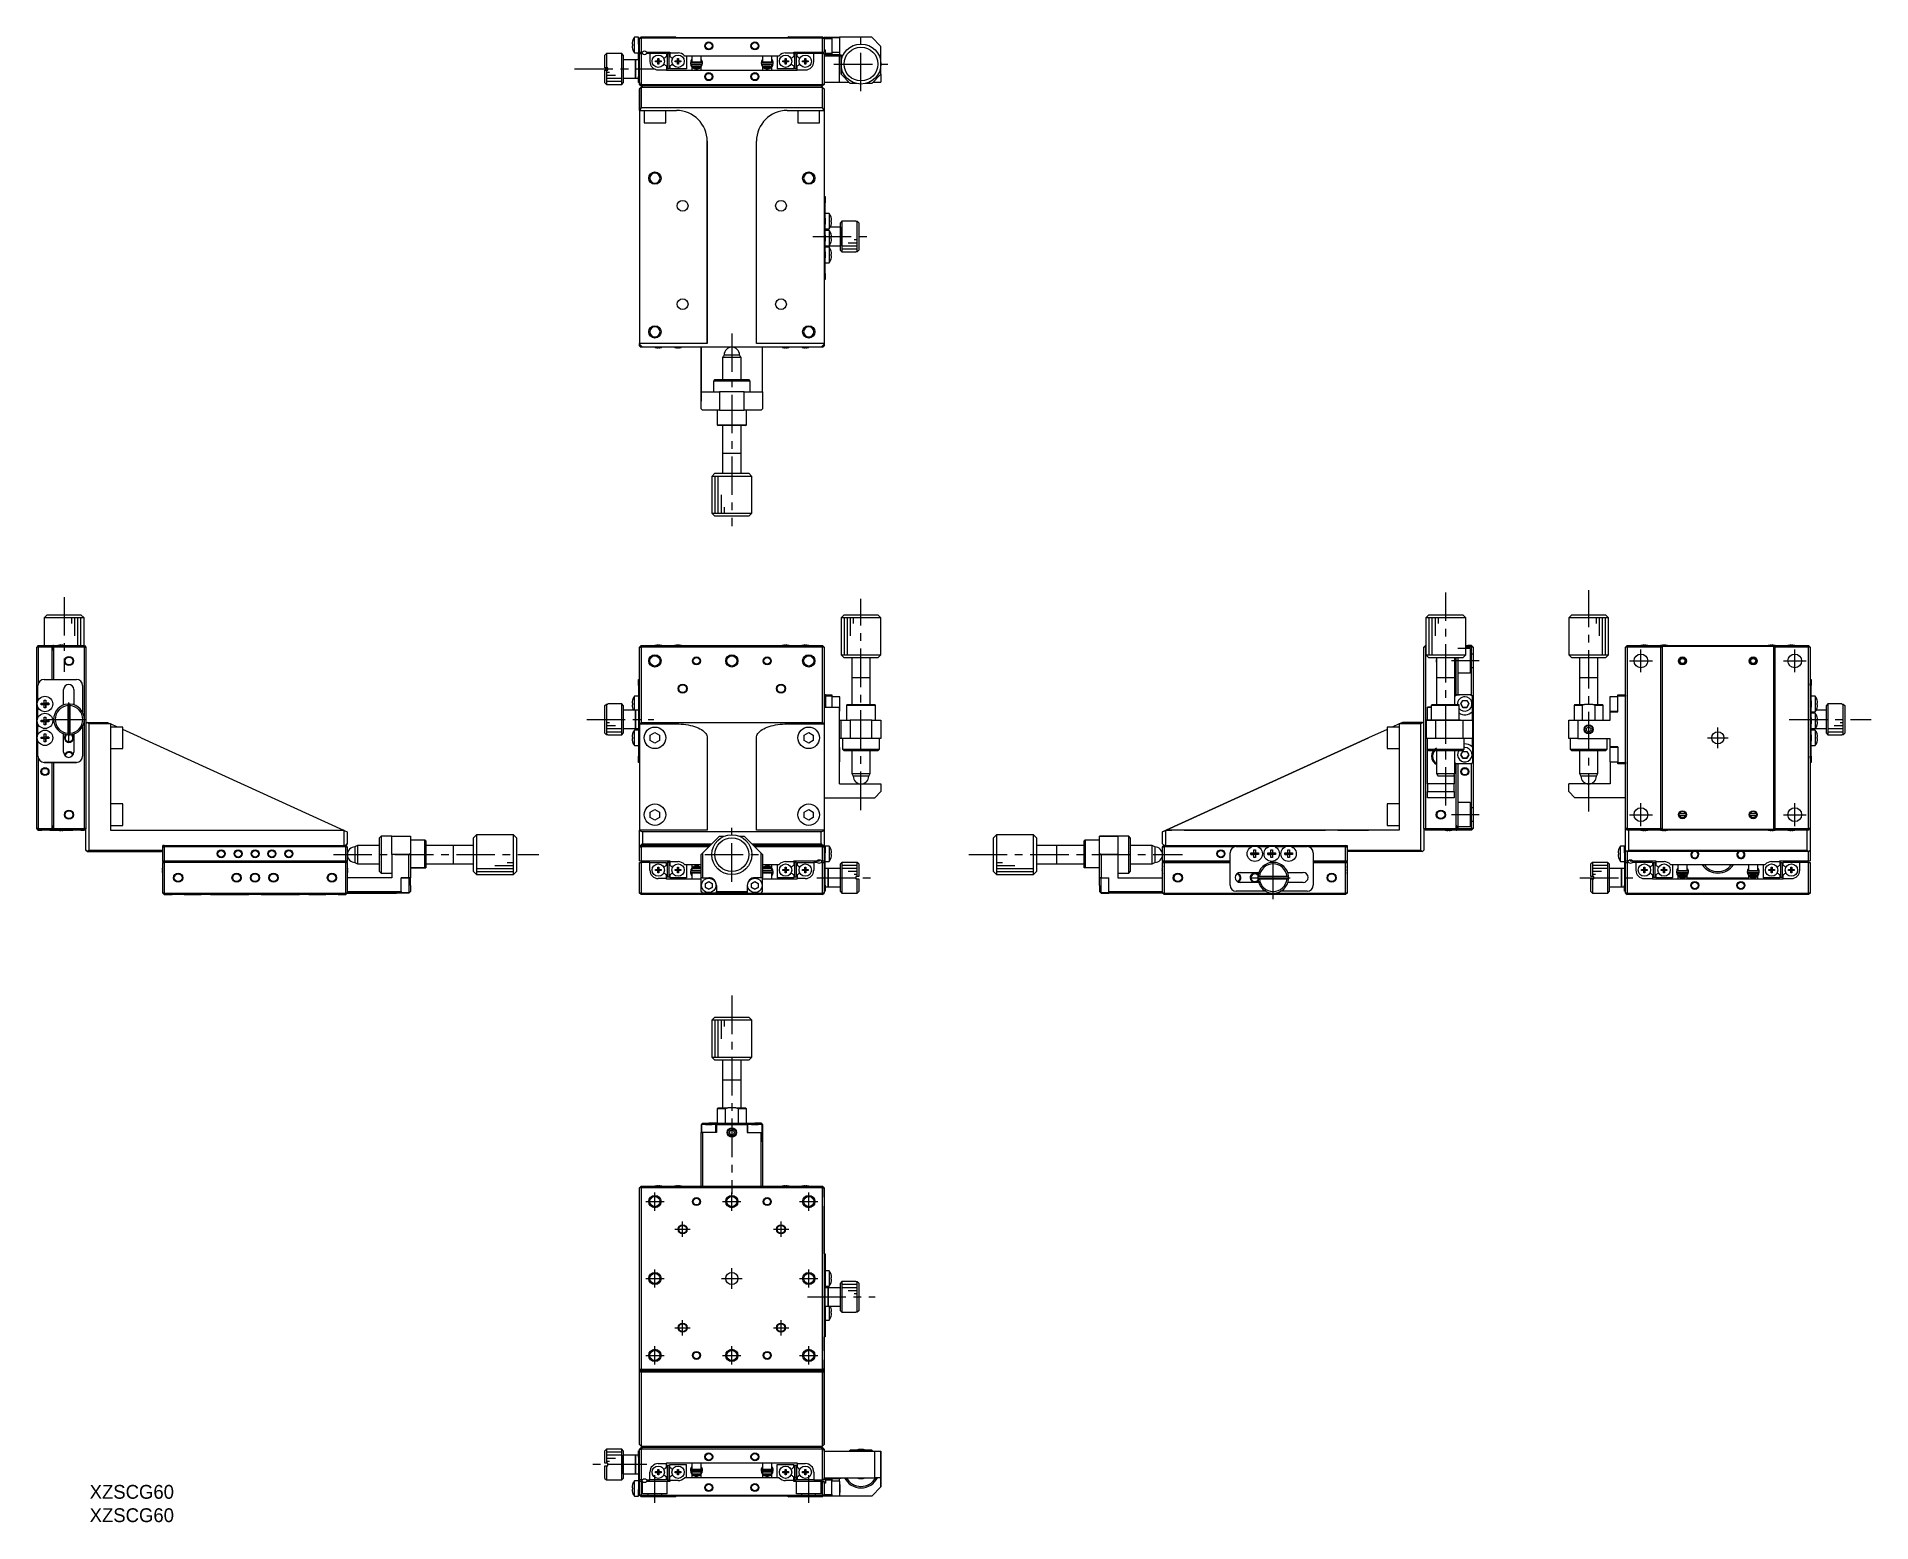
# Model space of a CAD drawing. Extents: x -216 to 381, y 30 to 513.
import ezdxf

# ---------------------------------------------------------------- set-up
doc = ezdxf.new("R2010")
doc.units = 0
doc.header["$LTSCALE"] = 10
doc.linetypes.add('CENTER', pattern=[2, 1.25, -0.25, 0.25, -0.25])
doc.linetypes.add('DASHED', pattern=[3.5, 2, -1.5])
doc.layers.get('0').update_dxf_attribs({"linetype": 'CONTINUOUS'})
doc.layers.add('CENTER', color=1, linetype='CENTER')
doc.styles.get("Standard").update_dxf_attribs({"font": 'FGP教科書体NT-M'})

msp = doc.modelspace()

# ---------------------------------------------------------------- texts
at = {"color": 7}
for p in [(-198.284882, 37.310655), (-198.284882, 29.71433)]:
    msp.add_text('XZSCG60', height=4.5, dxfattribs=at).set_placement(p)

# ---------------------------------------------------------------- linework, layer by layer
at = {"color": 7, "linetype": 'CONTINUOUS'}
for p, q in [((-30.27277, 507.334372), (-30.77277, 506.834372)), ((-30.27277, 507.334372), (-30.27277, 502.734372)), ((-25.27277, 507.334372), (-30.27277, 507.334372)), ((-25.27277, 502.334372), (-25.27277, 507.334372)), ((-24.77277, 506.834372), (-25.27277, 507.334372)), ((-21.907722, 510.394372), (-21.73535, 510.394372)), ((-21.73535, 509.874372), (-21.907722, 509.874372)), ((-21.742205, 511.396304), (-21.73535, 511.392961)), ((-21.742205, 511.396304), (-21.73535, 511.392961)), ((-21.73535, 508.875782), (-21.742205, 508.872439)), ((-21.73535, 508.875782), (-21.742205, 508.872439)), ((-21.73535, 510.394372), (-21.73535, 509.874372)), ((-21.164427, 507.634372), (-21.164427, 512.634372)), ((-19.77277, 512.634372), (-21.164427, 512.634372)), ((-21.164427, 507.634372), (-19.77277, 507.634372)), ((-19.77277, 512.434372), (-19.77277, 512.634372)), ((-19.77277, 510.434372), (-19.77277, 512.434372)), ((-19.77277, 512.434372), (-19.47277, 512.434372)), ((-19.77277, 510.434372), (-19.77277, 499.934372)), ((-19.77277, 505.334372), (-19.77277, 507.634372)), ((-19.47277, 512.334372), (-18.97277, 512.834372)), ((-19.47277, 512.334372), (-18.97277, 512.834372)), ((-19.47277, 512.334372), (-18.97277, 512.334372)), ((-19.47277, 507.834372), (-19.47277, 512.334372)), ((-19.47277, 507.334372), (-19.47277, 507.834372)), ((-19.47277, 507.834372), (-18.97277, 507.834372)), ((-19.47277, 497.334372), (-19.47277, 507.334372)), ((-19.47277, 507.334372), (-18.97277, 507.334372)), ((-18.97277, 512.334372), (-18.97277, 512.834372)), ((-18.97277, 512.834372), (-7.97277, 512.834372)), ((-18.97277, 512.334372), (-18.97277, 507.834372)), ((40.02723, 512.334372), (-18.97277, 512.334372)), ((-18.97277, 507.834372), (-18.534208, 507.834372)), ((-18.97277, 507.334372), (-18.97277, 497.334372)), ((-18.534208, 507.334372), (-18.97277, 507.334372)), ((-17.211332, 507.834372), (-9.67277, 507.834372)), ((-16.12277, 507.334372), (-17.211332, 507.334372)), ((-16.12277, 507.334372), (-16.12277, 504.784372)), ((-10.67277, 507.334372), (-16.12277, 507.334372)), ((-10.67277, 507.334372), (-10.67277, 506.385177)), ((-10.47277, 507.334372), (-9.87277, 507.334372)), ((-10.47277, 506.393267), (-10.47277, 507.334372)), ((-10.47277, 507.334372), (-10.47277, 502.534372)), ((-9.87277, 502.534372), (-9.87277, 507.334372)), ((-9.67277, 507.834372), (-9.67277, 507.584372)), ((-9.67277, 507.584372), (-9.67277, 507.834372)), ((-9.67277, 507.584372), (-6.97277, 507.584372)), ((-9.67277, 507.584372), (-9.67277, 506.385177)), ((-9.67277, 507.584372), (-9.67277, 506.385177)), ((-7.62277, 512.484372), (-7.97277, 512.834372)), ((28.67723, 512.484372), (-7.62277, 512.484372)), ((28.02723, 507.584372), (30.72723, 507.584372)), ((29.02723, 512.834372), (28.67723, 512.484372)), ((28.67723, 512.484372), (29.02723, 512.834372)), ((29.02723, 512.834372), (40.02723, 512.834372)), ((30.72723, 507.834372), (40.02723, 507.834372)), ((30.72723, 507.584372), (30.72723, 507.834372)), ((30.72723, 507.584372), (30.72723, 506.385177)), ((30.92723, 506.393267), (30.92723, 507.334372)), ((30.92723, 507.334372), (30.92723, 502.534372)), ((30.92723, 507.334372), (31.52723, 507.334372)), ((31.52723, 502.534372), (31.52723, 507.334372)), ((31.72723, 506.385177), (31.72723, 507.334372)), ((37.17723, 507.334372), (31.72723, 507.334372)), ((31.72723, 506.385177), (31.72723, 507.334372)), ((37.17723, 504.784372), (37.17723, 507.334372)), ((40.02723, 507.334372), (37.17723, 507.334372)), ((37.17723, 504.784372), (37.17723, 507.334372)), ((40.02723, 512.834372), (40.02723, 512.334372)), ((40.02723, 512.834372), (40.52723, 512.334372)), ((40.02723, 507.834372), (40.02723, 512.334372)), ((40.02723, 512.334372), (40.52723, 512.334372)), ((40.02723, 507.834372), (40.52723, 507.834372)), ((40.02723, 497.334372), (40.02723, 507.334372)), ((40.02723, 507.334372), (40.52723, 507.334372)), ((40.52723, 512.634372), (40.52723, 512.334372)), ((40.52723, 512.334372), (40.52723, 512.634372)), ((40.52723, 512.634372), (43.02723, 512.634372)), ((40.52723, 512.334372), (40.52723, 507.834372)), ((43.02723, 512.134372), (40.52723, 512.134372)), ((41.02723, 508.434372), (40.52723, 508.434372)), ((40.52723, 507.334372), (40.52723, 497.334372)), ((41.02723, 507.434372), (41.02723, 508.434372)), ((41.02723, 507.434372), (41.02723, 508.434372)), ((41.02723, 507.434372), (43.02723, 507.434372)), ((41.02723, 507.434372), (41.02723, 506.934372)), ((41.02723, 506.934372), (41.02723, 507.434372)), ((43.02723, 512.634372), (43.02723, 512.134372)), ((43.02723, 512.634372), (45.52723, 512.634372)), ((45.52723, 512.565193), (43.02723, 512.565193)), ((45.62723, 512.484372), (43.02723, 512.484372)), ((43.02723, 512.134372), (43.02723, 507.434372)), ((43.02723, 507.784372), (45.62723, 507.784372)), ((43.02723, 507.434372), (43.02723, 506.934372)), ((45.52723, 512.634372), (45.52723, 512.565193)), ((56.02723, 512.634372), (45.52723, 512.634372)), ((45.52723, 512.565193), (45.52723, 512.484372)), ((45.52723, 507.784372), (45.52723, 506.974635)), ((45.62723, 510.134372), (45.62723, 512.484372)), ((45.62723, 507.784372), (45.62723, 510.134372)), ((59.02723, 509.634372), (56.02723, 512.634372)), ((59.02723, 503.934372), (59.02723, 509.634372)), ((-30.77277, 502.734372), (-30.77277, 506.834372)), ((-30.77277, 502.734372), (-30.77277, 506.834372)), ((-30.27277, 502.734372), (-30.77277, 502.734372)), ((-30.77277, 497.834372), (-30.77277, 501.934372)), ((-30.77277, 497.834372), (-30.77277, 501.934372)), ((-30.77277, 501.934372), (-30.27277, 501.934372)), ((-29.77277, 502.734372), (-30.27277, 502.734372)), ((-30.27277, 501.934372), (-30.27277, 497.334372)), ((-30.27277, 501.934372), (-29.77277, 501.934372)), ((-29.77277, 501.934372), (-29.77277, 502.734372)), ((-29.77277, 501.934372), (-29.77277, 502.734372)), ((-25.27277, 497.334372), (-25.27277, 502.334372)), ((-24.77277, 506.834372), (-24.77277, 502.334372)), ((-20.77277, 505.334372), (-24.77277, 505.334372)), ((-24.77277, 502.334372), (-24.77277, 497.834372)), ((-20.77277, 502.334372), (-20.77277, 505.334372)), ((-20.77277, 505.334372), (-20.77277, 502.334372)), ((-19.77277, 505.334372), (-20.77277, 505.334372)), ((-20.77277, 499.334372), (-20.77277, 502.334372)), ((-20.77277, 502.334372), (-20.77277, 499.334372)), ((-19.772772, 504.084372), (-19.772772, 500.784372)), ((-14.259131, 505.014372), (-13.55277, 505.014372)), ((-14.259131, 504.654372), (-14.259131, 505.014372)), ((-13.55277, 504.654372), (-14.259131, 504.654372)), ((-13.55277, 505.720733), (-13.19277, 505.720733)), ((-13.55277, 505.014372), (-13.55277, 505.720733)), ((-13.542398, 505.003999), (-13.55277, 505.014372)), ((-13.542398, 504.664744), (-13.55277, 504.654372)), ((-13.55277, 503.94801), (-13.55277, 504.654372)), ((-13.19277, 503.94801), (-13.55277, 503.94801)), ((-13.542398, 504.664744), (-13.542398, 505.003999)), ((-13.542398, 505.003999), (-13.203142, 505.003999)), ((-13.203142, 504.664744), (-13.542398, 504.664744)), ((-13.37277, 502.034372), (-10.67277, 502.034372)), ((-13.203142, 505.003999), (-13.19277, 505.014372)), ((-13.203142, 505.003999), (-13.203142, 504.664744)), ((-13.203142, 504.664744), (-13.19277, 504.654372)), ((-13.19277, 505.720733), (-13.19277, 505.014372)), ((-13.19277, 505.720733), (-13.19277, 505.014372)), ((-13.19277, 505.014372), (-12.486408, 505.014372)), ((-13.19277, 504.654372), (-13.19277, 503.94801)), ((-12.486408, 504.654372), (-13.19277, 504.654372)), ((-13.19277, 503.94801), (-13.19277, 504.654372)), ((-12.486408, 505.014372), (-12.486408, 504.654372)), ((-10.932865, 506.235011), (-10.67277, 506.385177)), ((-10.67277, 503.283566), (-10.932865, 503.433732)), ((-10.67277, 503.283566), (-10.67277, 502.034372)), ((-10.67277, 501.834372), (-10.67277, 502.034372)), ((31.72723, 501.834372), (-10.67277, 501.834372)), ((-10.47277, 506.584372), (-10.47277, 506.393267)), ((-10.47277, 506.584372), (-10.47277, 506.393267)), ((-10.47277, 506.584372), (-10.47277, 506.393267)), ((-10.47277, 506.584372), (-10.47277, 506.393267)), ((-10.47277, 506.584372), (-10.47277, 506.393267)), ((-10.47277, 506.584372), (-10.47277, 506.393267)), ((-10.47277, 506.584372), (-10.47277, 506.393267)), ((-10.47277, 506.584372), (-10.47277, 506.393267)), ((-10.47277, 506.584372), (-10.47277, 506.393267)), ((-10.47277, 506.584372), (-10.47277, 506.393267)), ((-10.47277, 506.584372), (-10.47277, 506.393267)), ((-10.47277, 506.584372), (-10.47277, 506.393267)), ((-10.47277, 506.584372), (-10.47277, 503.284372)), ((-10.47277, 506.584372), (-10.47277, 506.393267)), ((-10.47277, 506.584372), (-10.47277, 506.393267)), ((-10.47277, 506.584372), (-10.47277, 506.393267)), ((-10.47277, 506.584372), (-10.47277, 506.393267)), ((-10.47277, 506.584372), (-10.47277, 506.393267)), ((-10.47277, 506.584372), (-10.47277, 506.393267)), ((-10.47277, 506.584372), (-10.47277, 506.393267)), ((-10.47277, 506.584372), (-10.47277, 506.393267)), ((-10.47277, 506.584372), (-10.47277, 506.393267)), ((-10.47277, 506.584372), (-10.47277, 506.393267)), ((-10.47277, 506.584372), (-10.47277, 506.393267)), ((-10.47277, 502.534372), (-10.47277, 503.275476)), ((-10.47277, 502.534372), (-9.87277, 502.534372)), ((-9.412675, 506.235011), (-9.67277, 506.385177)), ((-9.412675, 506.235011), (-9.67277, 506.385177)), ((-9.67277, 503.283566), (-9.412675, 503.433732)), ((-9.67277, 503.283566), (-9.412675, 503.433732)), ((-9.67277, 503.283566), (-9.67277, 502.334372)), ((-9.67277, 503.283566), (-9.67277, 502.334372)), ((-4.17277, 502.334372), (-9.67277, 502.334372)), ((-7.859131, 505.014372), (-7.15277, 505.014372)), ((-7.859131, 504.654372), (-7.859131, 505.014372)), ((-7.15277, 504.654372), (-7.859131, 504.654372)), ((-7.15277, 505.720733), (-6.79277, 505.720733)), ((-7.15277, 505.014372), (-7.15277, 505.720733)), ((-7.142398, 505.003999), (-7.15277, 505.014372)), ((-7.142398, 504.664744), (-7.15277, 504.654372)), ((-7.15277, 503.94801), (-7.15277, 504.654372)), ((-6.79277, 503.94801), (-7.15277, 503.94801)), ((-7.142398, 504.664744), (-7.142398, 505.003999)), ((-7.142398, 505.003999), (-6.803142, 505.003999)), ((-6.803142, 504.664744), (-7.142398, 504.664744)), ((-6.803142, 505.003999), (-6.79277, 505.014372)), ((-6.803142, 505.003999), (-6.803142, 504.664744)), ((-6.803142, 504.664744), (-6.79277, 504.654372)), ((-6.79277, 505.720733), (-6.79277, 505.014372)), ((-6.79277, 505.720733), (-6.79277, 505.014372)), ((-6.79277, 505.014372), (-6.086408, 505.014372)), ((-6.79277, 504.654372), (-6.79277, 503.94801)), ((-6.086408, 504.654372), (-6.79277, 504.654372)), ((-6.79277, 503.94801), (-6.79277, 504.654372)), ((-6.086408, 505.014372), (-6.086408, 504.654372)), ((-4.893707, 506.634372), (-2.04777, 506.634372)), ((-4.17277, 506.634372), (-4.17277, 502.334372)), ((-2.747534, 505.027764), (-2.916425, 504.26196)), ((-2.815275, 504.768256), (-2.816355, 504.73403)), ((-2.816355, 504.73403), (-2.815723, 504.699794)), ((-2.815723, 504.699794), (-2.81338, 504.665631)), ((-2.812486, 504.802388), (-2.815275, 504.768256)), ((-2.81338, 504.665631), (-2.809333, 504.631625)), ((-2.807994, 504.836343), (-2.812486, 504.802388)), ((-2.809333, 504.631625), (-2.803592, 504.597859)), ((-2.801809, 504.870038), (-2.807994, 504.836343)), ((-2.803592, 504.597859), (-2.796169, 504.564415)), ((-2.793945, 504.903389), (-2.801809, 504.870038)), ((-2.796169, 504.564415), (-2.787083, 504.531375)), ((-2.784423, 504.936316), (-2.793945, 504.903389)), ((-2.787083, 504.531375), (-2.776357, 504.49882)), ((-2.773264, 504.968736), (-2.784423, 504.936316)), ((-2.776357, 504.49882), (-2.764015, 504.46683)), ((-2.76121, 504.998903), (-2.773264, 504.968736)), ((-2.764015, 504.46683), (-2.750087, 504.435483)), ((-2.761495, 504.997552), (-2.760873, 504.999511)), ((-2.760873, 504.999511), (-2.759128, 505.000985)), ((-2.472892, 505.470403), (-2.760351, 504.998458)), ((-2.759128, 505.000985), (-2.756269, 505.001965)), ((-2.756432, 505.007559), (-2.755047, 505.008627)), ((-2.756269, 505.001965), (-2.752315, 505.002444)), ((-2.755047, 505.008627), (-2.472745, 504.909414)), ((-2.752315, 505.002444), (-2.74729, 505.00242)), ((-2.750087, 504.435483), (-2.746395, 504.427824)), ((-2.74729, 505.00242), (-2.741226, 505.001893)), ((-2.741226, 505.001893), (-2.734161, 505.000865)), ((-2.734161, 505.000865), (-2.72614, 504.999344)), ((-2.72614, 504.999344), (-2.717213, 504.997338)), ((0.77723, 504.429372), (-2.72277, 504.429372)), ((-2.72277, 504.039372), (0.77723, 504.039372)), ((-2.717213, 504.997338), (-2.707435, 504.994861)), ((-2.707435, 504.994861), (-2.696869, 504.991929)), ((-2.696869, 504.991929), (-2.685581, 504.988558)), ((-2.685581, 504.988558), (-2.673641, 504.984772)), ((-2.673641, 504.984772), (-2.661126, 504.980593)), ((-2.661126, 504.980593), (-2.648112, 504.976047)), ((-2.648112, 504.976047), (-2.634682, 504.971164)), ((-2.634682, 504.971164), (-2.620921, 504.965974)), ((-2.620921, 504.965974), (-2.606915, 504.96051)), ((-2.606915, 504.96051), (-2.592751, 504.954805)), ((-2.592751, 504.954805), (-2.578519, 504.948896)), ((-2.578519, 504.948896), (-2.564309, 504.94282)), ((-2.564309, 504.94282), (-2.550209, 504.936615)), ((-2.550209, 504.936615), (-2.536308, 504.93032)), ((-2.536308, 504.93032), (-2.522693, 504.923974)), ((-2.522693, 504.923974), (-2.50945, 504.917618)), ((-2.407989, 503.634217), (-2.516452, 504.039349)), ((-2.50945, 504.917618), (-2.496662, 504.911291)), ((-2.496662, 504.911291), (-2.48441, 504.905033)), ((-2.48441, 504.905033), (-2.47277, 504.898884)), ((-2.47277, 506.634372), (-2.47277, 504.634372)), ((-2.47277, 504.634372), (0.52723, 504.634372)), ((-1.97277, 503.834372), (-2.47277, 503.834372)), ((-2.47277, 503.834372), (-2.47277, 503.823973)), ((-2.47277, 503.823889), (-2.47277, 503.823453)), ((-2.47277, 503.823328), (-2.47277, 503.823221)), ((-2.47277, 503.823014), (-2.47277, 503.822887)), ((-2.47277, 503.822887), (-2.47277, 503.822699)), ((0.52723, 503.634372), (-2.47277, 503.634372)), ((-2.47277, 503.634372), (-2.47277, 503.134372)), ((-2.47277, 503.134372), (-2.422016, 503.134372)), ((-2.47277, 502.998313), (-2.47277, 502.998197)), ((-2.47277, 502.997802), (-2.47277, 501.834372)), ((-1.97277, 503.634372), (-2.472708, 503.634372)), ((-2.422016, 503.134372), (0.469232, 503.134372)), ((-1.89287, 502.634372), (-2.422016, 503.134372)), ((-2.409367, 504.630805), (-2.410599, 504.63435)), ((-2.403984, 504.616758), (-2.409367, 504.630805)), ((-2.397899, 504.603005), (-2.403984, 504.616758)), ((-2.391129, 504.589581), (-2.397899, 504.603005)), ((-2.383695, 504.576518), (-2.391129, 504.589581)), ((-2.375617, 504.563849), (-2.383695, 504.576518)), ((-2.366917, 504.551603), (-2.375617, 504.563849)), ((-2.357618, 504.53981), (-2.366917, 504.551603)), ((-2.347746, 504.528497), (-2.357618, 504.53981)), ((-2.337325, 504.51769), (-2.347746, 504.528497)), ((-2.326384, 504.507414), (-2.337325, 504.51769)), ((-2.314949, 504.497693), (-2.326384, 504.507414)), ((-2.30305, 504.488548), (-2.314949, 504.497693)), ((-2.290717, 504.479999), (-2.30305, 504.488548)), ((-2.277979, 504.472066), (-2.290717, 504.479999)), ((-2.264869, 504.464766), (-2.277979, 504.472066)), ((-2.251417, 504.458115), (-2.264869, 504.464766)), ((-2.237656, 504.452127), (-2.251417, 504.458115)), ((-2.22362, 504.446816), (-2.237656, 504.452127)), ((-2.20934, 504.442194), (-2.22362, 504.446816)), ((-2.194852, 504.438269), (-2.20934, 504.442194)), ((-2.180189, 504.435052), (-2.194852, 504.438269)), ((-2.165385, 504.432549), (-2.180189, 504.435052)), ((-2.150476, 504.430765), (-2.165385, 504.432549)), ((-2.135496, 504.429705), (-2.150476, 504.430765)), ((-2.12127, 504.429371), (-2.135496, 504.429705)), ((-2.04777, 506.634372), (0.10223, 506.634372)), ((-1.97277, 504.634372), (-1.97277, 504.429372)), ((-1.97277, 504.039372), (-1.97277, 503.634372)), ((-1.97277, 503.634372), (0.02723, 503.634372)), ((0.02723, 503.634372), (-1.97277, 503.634372)), ((-0.059915, 502.634372), (-1.89287, 502.634372)), ((0.469232, 503.134372), (-0.059915, 502.634372)), ((-0.05267, 502.634372), (-0.059915, 502.634372)), ((0.02723, 504.429372), (0.02723, 504.634372)), ((0.02723, 503.634372), (0.02723, 504.039372)), ((0.52723, 503.834372), (0.02723, 503.834372)), ((0.52723, 503.634372), (0.02723, 503.634372)), ((0.10223, 506.634372), (20.95223, 506.634372)), ((0.182426, 504.429447), (0.175731, 504.429371)), ((0.19743, 504.430143), (0.182426, 504.429447)), ((0.212386, 504.431565), (0.19743, 504.430143)), ((0.227257, 504.43371), (0.212386, 504.431565)), ((0.24201, 504.436574), (0.227257, 504.43371)), ((0.256608, 504.440151), (0.24201, 504.436574)), ((0.271017, 504.444434), (0.256608, 504.440151)), ((0.285204, 504.449414), (0.271017, 504.444434)), ((0.299134, 504.455081), (0.285204, 504.449414)), ((0.312772, 504.461422), (0.299134, 504.455081)), ((0.326087, 504.468424), (0.312772, 504.461422)), ((0.339045, 504.476071), (0.326087, 504.468424)), ((0.351614, 504.484348), (0.339045, 504.476071)), ((0.363762, 504.493236), (0.351614, 504.484348)), ((0.375459, 504.502715), (0.363762, 504.493236)), ((0.386674, 504.512763), (0.375459, 504.502715)), ((0.397379, 504.523358), (0.386674, 504.512763)), ((0.407546, 504.534475), (0.397379, 504.523358)), ((0.417147, 504.546087), (0.407546, 504.534475)), ((0.426156, 504.558169), (0.417147, 504.546087)), ((0.43455, 504.570689), (0.426156, 504.558169)), ((0.442304, 504.583618), (0.43455, 504.570689)), ((0.449397, 504.596923), (0.442304, 504.583618)), ((0.45581, 504.610572), (0.449397, 504.596923)), ((0.461524, 504.62453), (0.45581, 504.610572)), ((0.465058, 504.634346), (0.461524, 504.62453)), ((0.570596, 504.039316), (0.462785, 503.634211)), ((0.469232, 503.134372), (0.52723, 503.134372)), ((0.52723, 504.634372), (0.52723, 506.634372)), ((0.52723, 503.824085), (0.52723, 503.834372)), ((0.52723, 503.823818), (0.52723, 503.823949)), ((0.52723, 503.823641), (0.52723, 503.823818)), ((0.52723, 503.823411), (0.52723, 503.823513)), ((0.52723, 503.823311), (0.52723, 503.823411)), ((0.52723, 503.823174), (0.52723, 503.823298)), ((0.52723, 503.823018), (0.52723, 503.823174)), ((0.52723, 503.822904), (0.52723, 503.823018)), ((0.52723, 503.822535), (0.52723, 503.822685)), ((0.52723, 503.134372), (0.52723, 503.634372)), ((0.52723, 501.834372), (0.52723, 502.997947)), ((0.527514, 504.646017), (0.53063, 504.634538)), ((0.53063, 504.634538), (0.57092, 504.429414)), ((0.815955, 504.997552), (0.815191, 504.997232)), ((0.815247, 504.999632), (0.81567, 504.998903)), ((0.815455, 504.995082), (0.815955, 504.997552)), ((0.81567, 504.998903), (0.815955, 504.997552)), ((0.830396, 504.961434), (0.81567, 504.998903)), ((0.831406, 504.958605), (0.830396, 504.961434)), ((0.832122, 504.956576), (0.831406, 504.958605)), ((0.833631, 504.952232), (0.832122, 504.956576)), ((0.833944, 504.951321), (0.833631, 504.952232)), ((0.834699, 504.949098), (0.833944, 504.951321)), ((0.835047, 504.948068), (0.834699, 504.949098)), ((0.835436, 504.94691), (0.835047, 504.948068)), ((0.835766, 504.94592), (0.835436, 504.94691)), ((0.836174, 504.94469), (0.835766, 504.94592)), ((0.836475, 504.943775), (0.836174, 504.94469)), ((0.836903, 504.942471), (0.836475, 504.943775)), ((0.837368, 504.941043), (0.836903, 504.942471)), ((0.837669, 504.940115), (0.837368, 504.941043)), ((20.243771, 505.008003), (20.083575, 504.26196)), ((20.184725, 504.768256), (20.183645, 504.73403)), ((20.183645, 504.73403), (20.184277, 504.699794)), ((20.184277, 504.699794), (20.18662, 504.665631)), ((20.187514, 504.802388), (20.184725, 504.768256)), ((20.18662, 504.665631), (20.190667, 504.631625)), ((20.192006, 504.836343), (20.187514, 504.802388)), ((20.190667, 504.631625), (20.196408, 504.597859)), ((20.198191, 504.870038), (20.192006, 504.836343)), ((20.196408, 504.597859), (20.203831, 504.564415)), ((20.206055, 504.903389), (20.198191, 504.870038)), ((20.203831, 504.564415), (20.212917, 504.531375)), ((20.215577, 504.936316), (20.206055, 504.903389)), ((20.212917, 504.531375), (20.223643, 504.49882)), ((20.226736, 504.968736), (20.215577, 504.936316)), ((20.223643, 504.49882), (20.235985, 504.46683)), ((20.23879, 504.998903), (20.226736, 504.968736)), ((20.235985, 504.46683), (20.249913, 504.435483)), ((20.238505, 504.997552), (20.239127, 504.999511)), ((20.239127, 504.999511), (20.240872, 505.000985)), ((20.527108, 505.470403), (20.239649, 504.998458)), ((20.240872, 505.000985), (20.243731, 505.001965)), ((20.243568, 505.007559), (20.527255, 504.909414)), ((20.243731, 505.001965), (20.247685, 505.002444)), ((20.252466, 505.027764), (20.243771, 505.008003)), ((20.247685, 505.002444), (20.25271, 505.00242)), ((20.249913, 504.435483), (20.253605, 504.427824)), ((20.25271, 505.00242), (20.258774, 505.001893)), ((20.258774, 505.001893), (20.265839, 505.000865)), ((20.265839, 505.000865), (20.27386, 504.999344)), ((20.27386, 504.999344), (20.282787, 504.997338)), ((23.77723, 504.429372), (20.27723, 504.429372)), ((20.27723, 504.039372), (23.77723, 504.039372)), ((20.282787, 504.997338), (20.292565, 504.994861)), ((20.292565, 504.994861), (20.303131, 504.991929)), ((20.303131, 504.991929), (20.314419, 504.988558)), ((20.314419, 504.988558), (20.326359, 504.984772)), ((20.326359, 504.984772), (20.338874, 504.980593)), ((20.338874, 504.980593), (20.351888, 504.976047)), ((20.351888, 504.976047), (20.365318, 504.971164)), ((20.365318, 504.971164), (20.379079, 504.965974)), ((20.379079, 504.965974), (20.393085, 504.96051)), ((20.393085, 504.96051), (20.407249, 504.954805)), ((20.407249, 504.954805), (20.421481, 504.948896)), ((20.421481, 504.948896), (20.435691, 504.94282)), ((20.435691, 504.94282), (20.449791, 504.936615)), ((20.449791, 504.936615), (20.463692, 504.93032)), ((20.463692, 504.93032), (20.477307, 504.923974)), ((20.477307, 504.923974), (20.49055, 504.917618)), ((20.592011, 503.634217), (20.483548, 504.039349)), ((20.49055, 504.917618), (20.503338, 504.911291)), ((20.503338, 504.911291), (20.51559, 504.905033)), ((20.51559, 504.905033), (20.52723, 504.898884)), ((20.52723, 506.634372), (20.52723, 504.634372)), ((20.52723, 504.634372), (23.52723, 504.634372)), ((21.02723, 503.834372), (20.52723, 503.834372)), ((20.52723, 503.834372), (20.52723, 503.823973)), ((20.52723, 503.823889), (20.52723, 503.823453)), ((20.52723, 503.823328), (20.52723, 503.823221)), ((20.52723, 503.823014), (20.52723, 503.822887)), ((20.52723, 503.822887), (20.52723, 503.822699)), ((23.52723, 503.634372), (20.52723, 503.634372)), ((20.52723, 503.634372), (20.52723, 503.134372)), ((20.52723, 503.134372), (20.577984, 503.134372)), ((20.52723, 502.998313), (20.52723, 502.998197)), ((20.52723, 502.997802), (20.52723, 501.834372)), ((21.02723, 503.634372), (20.527292, 503.634372)), ((20.577984, 503.134372), (23.469232, 503.134372)), ((21.10713, 502.634372), (20.577984, 503.134372)), ((20.590633, 504.630805), (20.589401, 504.63435)), ((20.596016, 504.616758), (20.590633, 504.630805)), ((20.602101, 504.603005), (20.596016, 504.616758)), ((20.608871, 504.589581), (20.602101, 504.603005)), ((20.616305, 504.576518), (20.608871, 504.589581)), ((20.624383, 504.563849), (20.616305, 504.576518)), ((20.633083, 504.551603), (20.624383, 504.563849)), ((20.642382, 504.53981), (20.633083, 504.551603)), ((20.652254, 504.528497), (20.642382, 504.53981)), ((20.662675, 504.51769), (20.652254, 504.528497)), ((20.673616, 504.507414), (20.662675, 504.51769)), ((20.685051, 504.497693), (20.673616, 504.507414)), ((20.69695, 504.488548), (20.685051, 504.497693)), ((20.709283, 504.479999), (20.69695, 504.488548)), ((20.722021, 504.472066), (20.709283, 504.479999)), ((20.735131, 504.464766), (20.722021, 504.472066)), ((20.748583, 504.458115), (20.735131, 504.464766)), ((20.762344, 504.452127), (20.748583, 504.458115)), ((20.77638, 504.446816), (20.762344, 504.452127)), ((20.79066, 504.442194), (20.77638, 504.446816)), ((20.805148, 504.438269), (20.79066, 504.442194)), ((20.819811, 504.435052), (20.805148, 504.438269)), ((20.834615, 504.432549), (20.819811, 504.435052)), ((20.849524, 504.430765), (20.834615, 504.432549)), ((20.864504, 504.429705), (20.849524, 504.430765)), ((20.87873, 504.429371), (20.864504, 504.429705)), ((20.95223, 506.634372), (23.10223, 506.634372)), ((21.02723, 504.634372), (21.02723, 504.429372)), ((21.02723, 504.039372), (21.02723, 503.634372)), ((21.02723, 503.634372), (23.02723, 503.634372)), ((23.02723, 503.634372), (21.02723, 503.634372)), ((22.940085, 502.634372), (21.10713, 502.634372)), ((23.469232, 503.134372), (22.940085, 502.634372)), ((22.94733, 502.634372), (22.940085, 502.634372)), ((23.02723, 504.429372), (23.02723, 504.634372)), ((23.02723, 503.634372), (23.02723, 504.039372)), ((23.52723, 503.834372), (23.02723, 503.834372)), ((23.52723, 503.634372), (23.02723, 503.634372)), ((23.10223, 506.634372), (25.948168, 506.634372)), ((23.182426, 504.429447), (23.175731, 504.429371)), ((23.19743, 504.430143), (23.182426, 504.429447)), ((23.212386, 504.431565), (23.19743, 504.430143)), ((23.227257, 504.43371), (23.212386, 504.431565)), ((23.24201, 504.436574), (23.227257, 504.43371)), ((23.256608, 504.440151), (23.24201, 504.436574)), ((23.271017, 504.444434), (23.256608, 504.440151)), ((23.285204, 504.449414), (23.271017, 504.444434)), ((23.299134, 504.455081), (23.285204, 504.449414)), ((23.312772, 504.461422), (23.299134, 504.455081)), ((23.326087, 504.468424), (23.312772, 504.461422)), ((23.339045, 504.476071), (23.326087, 504.468424)), ((23.351614, 504.484348), (23.339045, 504.476071)), ((23.363762, 504.493236), (23.351614, 504.484348)), ((23.375459, 504.502715), (23.363762, 504.493236)), ((23.386674, 504.512763), (23.375459, 504.502715)), ((23.397379, 504.523358), (23.386674, 504.512763)), ((23.407546, 504.534475), (23.397379, 504.523358)), ((23.417147, 504.546087), (23.407546, 504.534475)), ((23.426156, 504.558169), (23.417147, 504.546087)), ((23.43455, 504.570689), (23.426156, 504.558169)), ((23.442304, 504.583618), (23.43455, 504.570689)), ((23.449397, 504.596923), (23.442304, 504.583618)), ((23.45581, 504.610572), (23.449397, 504.596923)), ((23.461524, 504.62453), (23.45581, 504.610572)), ((23.465058, 504.634346), (23.461524, 504.62453)), ((23.570596, 504.039316), (23.462785, 503.634211)), ((23.469232, 503.134372), (23.52723, 503.134372)), ((23.52723, 504.634372), (23.52723, 506.634372)), ((23.52723, 503.824085), (23.52723, 503.834372)), ((23.52723, 503.823818), (23.52723, 503.823949)), ((23.52723, 503.823641), (23.52723, 503.823818)), ((23.52723, 503.823411), (23.52723, 503.823513)), ((23.52723, 503.823311), (23.52723, 503.823411)), ((23.52723, 503.823174), (23.52723, 503.823298)), ((23.52723, 503.823018), (23.52723, 503.823174)), ((23.52723, 503.822904), (23.52723, 503.823018)), ((23.52723, 503.822535), (23.52723, 503.822685)), ((23.52723, 503.134372), (23.52723, 503.634372)), ((23.52723, 501.834372), (23.52723, 502.997947)), ((23.527514, 504.646017), (23.53063, 504.634538)), ((23.53063, 504.634538), (23.57092, 504.429414)), ((23.815955, 504.997552), (23.815191, 504.997232)), ((23.815247, 504.999632), (23.81567, 504.998903)), ((23.815455, 504.995082), (23.815955, 504.997552)), ((23.81567, 504.998903), (23.815955, 504.997552)), ((23.830396, 504.961434), (23.81567, 504.998903)), ((23.831406, 504.958605), (23.830396, 504.961434)), ((23.832122, 504.956576), (23.831406, 504.958605)), ((23.833631, 504.952232), (23.832122, 504.956576)), ((23.833944, 504.951321), (23.833631, 504.952232)), ((23.834699, 504.949098), (23.833944, 504.951321)), ((23.835047, 504.948068), (23.834699, 504.949098)), ((23.835436, 504.94691), (23.835047, 504.948068)), ((23.835766, 504.94592), (23.835436, 504.94691)), ((23.836174, 504.94469), (23.835766, 504.94592)), ((23.836475, 504.943775), (23.836174, 504.94469)), ((23.836903, 504.942471), (23.836475, 504.943775)), ((23.837368, 504.941043), (23.836903, 504.942471)), ((23.837669, 504.940115), (23.837368, 504.941043)), ((25.22723, 506.634372), (25.22723, 502.334372)), ((25.22723, 506.634372), (25.22723, 502.334372)), ((30.72723, 502.334372), (25.22723, 502.334372)), ((27.140869, 505.014372), (27.84723, 505.014372)), ((27.140869, 504.654372), (27.140869, 505.014372)), ((27.84723, 504.654372), (27.140869, 504.654372)), ((27.84723, 505.720733), (28.20723, 505.720733)), ((27.84723, 505.014372), (27.84723, 505.720733)), ((27.857602, 505.003999), (27.84723, 505.014372)), ((27.857602, 504.664744), (27.84723, 504.654372)), ((27.84723, 503.94801), (27.84723, 504.654372)), ((28.20723, 503.94801), (27.84723, 503.94801)), ((27.857602, 504.664744), (27.857602, 505.003999)), ((27.857602, 505.003999), (28.196858, 505.003999)), ((28.196858, 504.664744), (27.857602, 504.664744)), ((28.196858, 505.003999), (28.20723, 505.014372)), ((28.196858, 505.003999), (28.196858, 504.664744)), ((28.196858, 504.664744), (28.20723, 504.654372)), ((28.20723, 505.720733), (28.20723, 505.014372)), ((28.20723, 505.720733), (28.20723, 505.014372)), ((28.20723, 505.014372), (28.913592, 505.014372)), ((28.20723, 504.654372), (28.20723, 503.94801)), ((28.913592, 504.654372), (28.20723, 504.654372)), ((28.20723, 503.94801), (28.20723, 504.654372)), ((28.913592, 505.014372), (28.913592, 504.654372)), ((30.467135, 506.235011), (30.72723, 506.385177)), ((30.72723, 503.283566), (30.467135, 503.433732)), ((30.72723, 503.283566), (30.72723, 502.334372)), ((30.92723, 506.584372), (30.92723, 506.393267)), ((30.92723, 506.584372), (30.92723, 506.393267)), ((30.92723, 506.584372), (30.92723, 506.393267)), ((30.92723, 506.584372), (30.92723, 506.393267)), ((30.92723, 506.584372), (30.92723, 506.393267)), ((30.92723, 506.584372), (30.92723, 506.393267)), ((30.92723, 506.584372), (30.92723, 506.393267)), ((30.92723, 506.584372), (30.92723, 506.393267)), ((30.92723, 506.584372), (30.92723, 506.393267)), ((30.92723, 506.584372), (30.92723, 506.393267)), ((30.92723, 506.584372), (30.92723, 506.393267)), ((30.92723, 506.584372), (30.92723, 506.393267)), ((30.92723, 506.584372), (30.92723, 503.284372)), ((30.92723, 506.584372), (30.92723, 506.393267)), ((30.92723, 506.584372), (30.92723, 506.393267)), ((30.92723, 506.584372), (30.92723, 506.393267)), ((30.92723, 506.584372), (30.92723, 506.393267)), ((30.92723, 506.584372), (30.92723, 506.393267)), ((30.92723, 506.584372), (30.92723, 506.393267)), ((30.92723, 506.584372), (30.92723, 506.393267)), ((30.92723, 506.584372), (30.92723, 506.393267)), ((30.92723, 506.584372), (30.92723, 506.393267)), ((30.92723, 506.584372), (30.92723, 506.393267)), ((30.92723, 506.584372), (30.92723, 506.393267)), ((30.92723, 502.534372), (30.92723, 503.275476)), ((30.92723, 502.534372), (31.52723, 502.534372)), ((31.987325, 506.235011), (31.72723, 506.385177)), ((31.72723, 506.385177), (31.987325, 506.235011)), ((31.72723, 503.283566), (31.987325, 503.433732)), ((31.987325, 503.433732), (31.72723, 503.283566)), ((31.72723, 502.034372), (31.72723, 503.283566)), ((31.72723, 502.034372), (31.72723, 503.283566)), ((31.72723, 501.834372), (31.72723, 502.034372)), ((31.72723, 502.034372), (34.42723, 502.034372)), ((31.72723, 501.834372), (31.72723, 502.034372)), ((33.540869, 505.014372), (34.24723, 505.014372)), ((33.540869, 504.654372), (33.540869, 505.014372)), ((34.24723, 504.654372), (33.540869, 504.654372)), ((34.24723, 505.720733), (34.60723, 505.720733)), ((34.24723, 505.014372), (34.24723, 505.720733)), ((34.257602, 505.003999), (34.24723, 505.014372)), ((34.257602, 504.664744), (34.24723, 504.654372)), ((34.24723, 503.94801), (34.24723, 504.654372)), ((34.60723, 503.94801), (34.24723, 503.94801)), ((34.257602, 504.664744), (34.257602, 505.003999)), ((34.257602, 505.003999), (34.596858, 505.003999)), ((34.596858, 504.664744), (34.257602, 504.664744)), ((34.596858, 505.003999), (34.60723, 505.014372)), ((34.596858, 505.003999), (34.596858, 504.664744)), ((34.596858, 504.664744), (34.60723, 504.654372)), ((34.60723, 505.720733), (34.60723, 505.014372)), ((34.60723, 505.720733), (34.60723, 505.014372)), ((34.60723, 505.014372), (35.313592, 505.014372)), ((34.60723, 504.654372), (34.60723, 503.94801)), ((35.313592, 504.654372), (34.60723, 504.654372)), ((34.60723, 503.94801), (34.60723, 504.654372)), ((35.313592, 505.014372), (35.313592, 504.654372)), ((40.52723, 506.634372), (45.52723, 506.634372)), ((43.02723, 506.934372), (41.02723, 506.934372)), ((43.02723, 506.974635), (45.52723, 506.974635)), ((45.52723, 506.934372), (43.02723, 506.934372)), ((45.52723, 506.974635), (45.52723, 506.934372)), ((45.52723, 506.934372), (46.02723, 506.934372)), ((45.52723, 498.034372), (45.52723, 506.634372)), ((45.52723, 506.634372), (46.02723, 506.634372)), ((46.02723, 506.934372), (46.02723, 503.934372)), ((46.02723, 503.934372), (46.02723, 506.934372)), ((46.02723, 503.934372), (46.02723, 500.634372)), ((46.02723, 500.634372), (46.02723, 503.934372)), ((59.02723, 500.634372), (59.02723, 503.934372)), ((-30.77277, 497.834372), (-30.27277, 497.334372)), ((-30.27277, 497.334372), (-25.27277, 497.334372)), ((-25.27277, 497.334372), (-24.77277, 497.834372)), ((-24.77277, 499.334372), (-20.77277, 499.334372)), ((-20.77277, 499.334372), (-19.77277, 499.334372)), ((-19.77277, 497.934372), (-19.77277, 499.934372)), ((-19.77277, 497.934372), (-19.77277, 499.334372)), ((-19.47277, 497.934372), (-19.77277, 497.934372)), ((-19.47277, 497.934372), (-19.47277, 497.334372)), ((-19.47277, 497.334372), (-18.97277, 496.834372)), ((-18.97277, 497.334372), (-19.47277, 497.334372)), ((-18.97277, 496.834372), (-19.47277, 497.334372)), ((-19.47277, 495.834372), (-18.97277, 496.334372)), ((-18.97277, 496.334372), (-19.47277, 495.834372)), ((-19.47277, 488.834372), (-19.47277, 495.834372)), ((-19.47277, 495.834372), (-19.47277, 488.834372)), ((-18.97277, 497.334372), (40.02723, 497.334372)), ((-18.97277, 497.334372), (-18.97277, 496.834372)), ((-18.47277, 496.834372), (-18.97277, 496.334372)), ((-18.97277, 496.334372), (-18.47277, 496.834372)), ((40.02723, 496.834372), (-18.97277, 496.834372)), ((-18.97277, 496.334372), (-18.97277, 489.834372)), ((40.02723, 496.334372), (-18.97277, 496.334372)), ((39.52723, 496.834372), (40.02723, 496.334372)), ((40.02723, 497.334372), (40.02723, 496.834372)), ((40.52723, 497.334372), (40.02723, 496.834372)), ((40.52723, 497.334372), (40.02723, 497.334372)), ((40.02723, 489.834372), (40.02723, 496.334372)), ((40.02723, 496.334372), (40.52723, 495.834372)), ((40.52723, 498.034372), (45.52723, 498.034372)), ((40.52723, 495.834372), (40.52723, 488.834372)), ((45.52723, 498.034372), (48.62723, 498.034372)), ((46.02723, 500.634372), (49.02723, 497.634372)), ((49.02723, 497.634372), (46.02723, 500.634372)), ((50.92723, 497.634372), (49.02723, 497.634372)), ((56.02723, 497.634372), (54.12723, 497.634372)), ((56.02723, 497.634372), (59.02723, 500.634372)), ((56.42723, 498.034372), (59.02723, 498.034372)), ((59.02723, 500.634372), (59.02723, 498.034372)), ((-18.97277, 489.834372), (-19.428496, 488.834372)), ((-18.97277, 489.834372), (40.02723, 489.834372)), ((40.482957, 488.834372), (40.02723, 489.834372)), ((-19.428496, 488.834372), (-19.47277, 488.834372)), ((-19.47277, 488.834372), (-19.47277, 413.033881)), ((-19.47277, 488.834372), (-19.47277, 471.834372)), ((-19.428496, 488.834372), (-7.47277, 488.834372)), ((-17.972767, 488.834372), (-17.972767, 484.834372)), ((-17.972767, 484.834372), (-10.972767, 484.834372)), ((-10.972767, 484.834372), (-10.972767, 488.834372)), ((28.52723, 488.834372), (40.482957, 488.834372)), ((32.027233, 488.834372), (32.027233, 484.834372)), ((32.027233, 484.834372), (39.027233, 484.834372)), ((39.027233, 484.834372), (39.027233, 488.834372)), ((40.52723, 488.834372), (40.482957, 488.834372)), ((40.52723, 488.834372), (40.52723, 413.033881)), ((2.52723, 478.834372), (2.52723, 413.033881)), ((2.52723, 413.033881), (2.52723, 478.834372)), ((18.52723, 413.033881), (18.52723, 478.834372)), ((-19.47277, 471.834372), (-19.47277, 412.834372)), ((40.52723, 460.834372), (40.82723, 460.834372)), ((40.82723, 460.834372), (40.82723, 458.834372)), ((40.82723, 453.814167), (40.82723, 458.834372)), ((42.218888, 455.334372), (40.82723, 455.334372)), ((40.82723, 453.814167), (40.82723, 452.834372)), ((42.218888, 455.334372), (42.218888, 452.834372)), ((42.789811, 454.092961), (42.796666, 454.096304)), ((40.82723, 452.834372), (40.82723, 451.854576)), ((40.82723, 448.314167), (40.82723, 451.854576)), ((40.82723, 450.334372), (42.218888, 450.334372)), ((42.218888, 449.834372), (40.82723, 449.834372)), ((40.82723, 448.314167), (40.82723, 447.334372)), ((41.82723, 450.334372), (41.82723, 449.834372)), ((41.82723, 449.834372), (41.82723, 450.334372)), ((42.218888, 452.834372), (42.218888, 450.334372)), ((42.218888, 449.834372), (42.218888, 447.334372)), ((45.82723, 450.834372), (42.508359, 450.834372)), ((42.789811, 453.094372), (42.962183, 453.094372)), ((42.789811, 452.574372), (42.789811, 453.094372)), ((42.962183, 452.574372), (42.789811, 452.574372)), ((42.796666, 451.572439), (42.789811, 451.575782)), ((42.789811, 448.592961), (42.796666, 448.596304)), ((42.789811, 447.594372), (42.962183, 447.594372)), ((42.789811, 447.074372), (42.789811, 447.594372)), ((46.32723, 452.834372), (45.82723, 452.334372)), ((45.82723, 443.334372), (45.82723, 452.334372)), ((45.82723, 450.834372), (45.82723, 452.334372)), ((45.82723, 444.834372), (45.82723, 450.834372)), ((45.82723, 450.834372), (45.82723, 444.834372)), ((46.32723, 452.834372), (46.32723, 442.834372)), ((50.82723, 452.834372), (46.32723, 452.834372)), ((50.82723, 452.834372), (50.82723, 452.818346)), ((50.82723, 452.818346), (51.32723, 452.818346)), ((51.32723, 442.850397), (51.32723, 452.818346)), ((51.32723, 452.818346), (51.82723, 452.316558)), ((51.82723, 452.316558), (51.82723, 443.352185)), ((40.82723, 447.334372), (40.82723, 446.354576)), ((40.82723, 442.814167), (40.82723, 446.354576)), ((40.82723, 444.834372), (42.218888, 444.834372)), ((42.218888, 444.334372), (40.82723, 444.334372)), ((40.82723, 442.814167), (40.82723, 441.834372)), ((40.82723, 441.834372), (40.82723, 440.854576)), ((42.218888, 447.334372), (42.218888, 444.834372)), ((42.218888, 444.834372), (45.82723, 444.834372)), ((42.218888, 444.334372), (42.218888, 441.834372)), ((42.218888, 441.834372), (42.218888, 439.334372)), ((42.962183, 447.074372), (42.789811, 447.074372)), ((42.796666, 446.072439), (42.789811, 446.075782)), ((42.789811, 443.092961), (42.796666, 443.096304)), ((42.789811, 442.094372), (42.962183, 442.094372)), ((42.789811, 441.574372), (42.789811, 442.094372)), ((42.962183, 441.574372), (42.789811, 441.574372)), ((45.82723, 443.334372), (45.82723, 444.834372)), ((45.82723, 443.334372), (46.32723, 442.834372)), ((46.32723, 442.834372), (50.82723, 442.834372)), ((51.32723, 442.850397), (50.82723, 442.850397)), ((50.82723, 442.850397), (50.82723, 442.834372)), ((51.82723, 443.352185), (51.32723, 442.850397)), ((40.82723, 435.834372), (40.82723, 440.854576)), ((40.82723, 439.334372), (42.218888, 439.334372)), ((40.82723, 435.834372), (40.82723, 433.834372)), ((42.796666, 440.572439), (42.789811, 440.575782)), ((40.82723, 433.834372), (40.52723, 433.834372)), ((-19.47277, 412.834372), (-19.47277, 413.033881)), ((2.52723, 413.033881), (-19.47277, 413.033881)), ((-19.47277, 412.334372), (-19.47277, 412.834372)), ((-19.47277, 412.834372), (-19.47277, 412.334372)), ((-19.47277, 412.834372), (-18.47277, 411.834372)), ((-18.97277, 412.334372), (-19.47277, 412.834372)), ((-19.47277, 412.334372), (-18.97277, 411.834372)), ((-18.97277, 412.334372), (-19.47277, 412.334372)), ((-19.47277, 412.334372), (-18.97277, 411.834372)), ((-18.97277, 412.334372), (-18.97277, 411.834372)), ((-18.97277, 412.334372), (-18.47277, 411.834372)), ((-18.47277, 411.834372), (-18.97277, 411.834372)), ((39.52723, 411.834372), (-18.47277, 411.834372)), ((-14.261386, 411.760227), (-14.259131, 411.76485)), ((-13.55277, 411.76485), (-13.19277, 411.76485)), ((-13.55277, 411.644513), (-13.55277, 411.76485)), ((-13.19277, 411.76485), (-13.19277, 411.644513)), ((-13.19277, 411.644513), (-13.19277, 411.76485)), ((-12.486408, 411.76485), (-12.484154, 411.760227)), ((-12.486408, 411.76485), (-12.484154, 411.760227)), ((-7.861386, 411.760227), (-7.859131, 411.76485)), ((-7.15277, 411.76485), (-6.79277, 411.76485)), ((-7.15277, 411.644513), (-7.15277, 411.76485)), ((-6.79277, 411.76485), (-6.79277, 411.644513)), ((-6.79277, 411.644513), (-6.79277, 411.76485)), ((-6.086408, 411.76485), (-6.084154, 411.760227)), ((-6.086408, 411.76485), (-6.084154, 411.760227)), ((0.52723, 397.334372), (0.52723, 411.834372)), ((0.52723, 411.834372), (0.52723, 397.334372)), ((40.52723, 413.033881), (18.52723, 413.033881)), ((20.527232, 397.334372), (20.527232, 411.834372)), ((27.138614, 411.760227), (27.140869, 411.76485)), ((27.84723, 411.76485), (28.20723, 411.76485)), ((27.84723, 411.644513), (27.84723, 411.76485)), ((28.20723, 411.76485), (28.20723, 411.644513)), ((28.20723, 411.644513), (28.20723, 411.76485)), ((28.913592, 411.76485), (28.915846, 411.760227)), ((28.913592, 411.76485), (28.915846, 411.760227)), ((33.538614, 411.760227), (33.540869, 411.76485)), ((34.24723, 411.76485), (34.60723, 411.76485)), ((34.24723, 411.644513), (34.24723, 411.76485)), ((34.60723, 411.76485), (34.60723, 411.644513)), ((34.60723, 411.644513), (34.60723, 411.76485)), ((35.313592, 411.76485), (35.315846, 411.760227)), ((35.313592, 411.76485), (35.315846, 411.760227)), ((39.52723, 411.834372), (40.52723, 412.834372)), ((40.02723, 411.834372), (39.52723, 411.834372)), ((40.02723, 411.834372), (40.02723, 412.334372)), ((40.52723, 412.334372), (40.02723, 412.334372)), ((40.02723, 411.834372), (40.52723, 412.334372)), ((40.52723, 413.033881), (40.52723, 412.834372)), ((40.52723, 412.834372), (40.52723, 412.334372)), ((7.77723, 408.901359), (7.52723, 408.468346)), ((13.52723, 408.468346), (7.52723, 408.468346)), ((7.52723, 408.468346), (7.52723, 401.334391)), ((8.02723, 409.334372), (7.77723, 408.901359)), ((8.02723, 409.334372), (13.02723, 409.334372)), ((13.27723, 408.901359), (13.02723, 409.334372)), ((13.52723, 408.468346), (13.27723, 408.901359)), ((13.52723, 401.334391), (13.52723, 408.468346)), ((5.02723, 401.334372), (4.52723, 400.834372)), ((16.52723, 400.834372), (4.52723, 400.834372)), ((4.52723, 400.834372), (4.52723, 397.334372)), ((5.02723, 401.334372), (16.02723, 401.334372)), ((16.52723, 400.834372), (16.02723, 401.334372)), ((16.52723, 397.334372), (16.52723, 400.834372)), ((0.52723, 397.334372), (6.52723, 397.334372)), ((0.52723, 391.834372), (0.52723, 397.334372)), ((0.52723, 397.334372), (0.52723, 394.334372)), ((0.52723, 391.834372), (0.52723, 394.334372)), ((6.52723, 397.334372), (6.52723, 391.334372)), ((10.52723, 397.334372), (6.52723, 397.334372)), ((14.52723, 397.334372), (10.52723, 397.334372)), ((14.52723, 391.334372), (14.52723, 397.334372)), ((14.52723, 397.334372), (20.527232, 397.334372)), ((20.527232, 397.334372), (20.52723, 391.834372)), ((0.52723, 391.834372), (1.02723, 391.334372)), ((1.02723, 391.334372), (0.52723, 391.834372)), ((6.52723, 391.334372), (1.02723, 391.334372)), ((5.77723, 391.334372), (5.77723, 386.634372)), ((6.52723, 391.334372), (14.52723, 391.334372)), ((20.02723, 391.334372), (14.52723, 391.334372)), ((15.27723, 386.634372), (15.27723, 391.334372)), ((20.02723, 391.334372), (20.52723, 391.834372)), ((5.77723, 386.634372), (15.27723, 386.634372)), ((5.77723, 386.634372), (6.07723, 386.334372)), ((14.97723, 386.334372), (6.07723, 386.334372)), ((7.52723, 386.334352), (7.52723, 377.334372)), ((13.52723, 377.334372), (13.52723, 386.334352)), ((14.97723, 386.334372), (15.27723, 386.634372)), ((7.527225, 377.334372), (13.527235, 377.334372)), ((7.52723, 377.339372), (7.52723, 377.334372)), ((7.52723, 377.334372), (7.52723, 370.834372)), ((7.52723, 377.334372), (7.52723, 377.329372)), ((13.52723, 377.334372), (13.52723, 377.339372)), ((13.52723, 370.834372), (13.52723, 377.334372)), ((13.52723, 377.329372), (13.52723, 377.334372)), ((5.02723, 370.834372), (4.02723, 369.834372)), ((5.02723, 370.834372), (16.02723, 370.834372)), ((17.02723, 369.834372), (16.02723, 370.834372)), ((17.02723, 369.834372), (4.02723, 369.834372)), ((4.02723, 369.834372), (4.02723, 357.834372)), ((17.02723, 357.834372), (17.02723, 369.834372)), ((4.02723, 357.834372), (17.026964, 357.834372)), ((4.02723, 357.834372), (5.02723, 356.834372)), ((16.02723, 356.834372), (5.02723, 356.834372)), ((16.027005, 356.834372), (5.02723, 356.834372)), ((16.02723, 356.834372), (17.02723, 357.834372)), ((17.026964, 357.834372), (17.02723, 357.834372)), ((-212.100137, 324.799082), (-213.100137, 323.799082)), ((-206.541269, 323.799082), (-213.100137, 323.799082)), ((-213.100137, 323.799082), (-213.100137, 314.799082)), ((-212.100137, 324.799082), (-206.550326, 324.799082)), ((-206.550326, 324.799082), (-201.100137, 324.799082)), ((-200.100137, 323.799082), (-206.541269, 323.799082)), ((-200.100137, 323.799082), (-201.100137, 324.799082)), ((-200.100137, 314.799083), (-200.100137, 323.799082)), ((47.02723, 324.799082), (46.02723, 323.799082)), ((46.027497, 323.799082), (46.02723, 323.799082)), ((46.02723, 323.799082), (46.02723, 311.799082)), ((59.02723, 323.799082), (46.027497, 323.799082)), ((47.027456, 324.799082), (58.02723, 324.799082)), ((59.02723, 323.799082), (58.02723, 324.799082)), ((59.02723, 311.799082), (59.02723, 323.799082)), ((237.170441, 324.799082), (236.170441, 323.799082)), ((249.170441, 323.799082), (236.170441, 323.799082)), ((236.170441, 323.799082), (236.170441, 311.799082)), ((237.170441, 324.799082), (248.170441, 324.799082)), ((237.170441, 324.799082), (242.62063, 324.799082)), ((242.62063, 324.799082), (248.170441, 324.799082)), ((249.170441, 323.799082), (248.170441, 324.799082)), ((249.170441, 311.799082), (249.170441, 323.799082)), ((283.636778, 324.799082), (282.636778, 323.799082)), ((295.636778, 323.799082), (282.636778, 323.799082)), ((282.636778, 323.799082), (282.636778, 311.799082)), ((283.636778, 324.799082), (294.636778, 324.799082)), ((295.636778, 323.799082), (294.636778, 324.799082)), ((295.636778, 311.799082), (295.636778, 323.799082)), ((-215.000137, 314.799083), (-215.500137, 314.299083)), ((-215.500137, 255.299083), (-215.500137, 314.299083)), ((-215.000137, 314.299083), (-215.500137, 314.299083)), ((-215.000137, 314.299083), (-215.000137, 314.799083)), ((-215.000137, 314.799083), (-210.500137, 314.799083)), ((-215.000137, 314.299083), (-215.000137, 302.423582)), ((-210.500137, 314.299083), (-215.000137, 314.299083)), ((-210.500137, 314.299083), (-210.500137, 314.799083)), ((-210.500137, 314.799083), (-210.250137, 314.799083)), ((-210.500137, 303.799083), (-210.500137, 314.299083)), ((-210.250137, 314.799083), (-210.250137, 313.399083)), ((-210.000137, 314.799083), (-210.250137, 314.799083)), ((-210.250137, 313.399083), (-210.000137, 313.399082)), ((-210.000137, 314.799083), (-200.000137, 314.799083)), ((-210.000137, 314.299083), (-210.000137, 314.799083)), ((-200.000137, 314.299083), (-210.000137, 314.299083)), ((-210.000137, 314.299083), (-210.000137, 303.799083)), ((-208.386498, 314.868604), (-208.388753, 314.873227)), ((-207.680137, 314.868604), (-207.680137, 314.988941)), ((-207.320137, 314.868604), (-207.680137, 314.868604)), ((-207.320137, 314.988941), (-207.320137, 314.868604)), ((-206.611521, 314.873227), (-206.613775, 314.868604)), ((-200.000137, 314.799083), (-200.000137, 314.299083)), ((-200.000137, 314.799083), (-199.500137, 314.299083)), ((-200.000137, 290.799083), (-200.000137, 314.299083)), ((-200.000137, 314.299083), (-199.500137, 314.299083)), ((-199.500137, 314.299083), (-199.500137, 255.299083)), ((-18.97277, 314.799083), (-19.47277, 314.299083)), ((-19.47277, 289.299083), (-19.47277, 314.299083)), ((-19.47277, 314.299083), (-18.97277, 314.299083)), ((-18.97277, 314.799083), (40.02723, 314.799082)), ((-18.97277, 314.799083), (-18.97277, 314.299083)), ((-18.97277, 314.299083), (-18.97277, 289.799083)), ((40.02723, 314.299082), (-18.97277, 314.299083)), ((-14.259131, 314.868604), (-14.261386, 314.873227)), ((-13.55277, 314.868604), (-13.55277, 314.988941)), ((-13.19277, 314.868604), (-13.55277, 314.868604)), ((-13.19277, 314.988941), (-13.19277, 314.868604)), ((-12.484154, 314.873227), (-12.486408, 314.868604)), ((-7.859131, 314.868604), (-7.861386, 314.873227)), ((-7.15277, 314.868604), (-7.15277, 314.988941)), ((-6.79277, 314.868604), (-7.15277, 314.868604)), ((-6.79277, 314.988941), (-6.79277, 314.868604)), ((-6.084154, 314.873227), (-6.086408, 314.868604)), ((27.140869, 314.868604), (27.138614, 314.873227)), ((27.84723, 314.868604), (27.84723, 314.988941)), ((28.20723, 314.868604), (27.84723, 314.868604)), ((28.20723, 314.988941), (28.20723, 314.868604)), ((28.915846, 314.873227), (28.913592, 314.868604)), ((33.540869, 314.868604), (33.538614, 314.873227)), ((34.24723, 314.868604), (34.24723, 314.988941)), ((34.60723, 314.868604), (34.24723, 314.868604)), ((34.60723, 314.988941), (34.60723, 314.868604)), ((35.315846, 314.873227), (35.313592, 314.868604)), ((40.02723, 314.799082), (40.02723, 314.299082)), ((40.52723, 314.299082), (40.02723, 314.799082)), ((40.02723, 289.799082), (40.02723, 314.299082)), ((40.52723, 314.299082), (40.02723, 314.299082)), ((40.52723, 314.299082), (40.52723, 289.299082)), ((46.02723, 311.799082), (59.02723, 311.799082)), ((46.02723, 311.799082), (47.02723, 310.799082)), ((58.02723, 310.799082), (47.02723, 310.799082)), ((49.52723, 310.799082), (49.52723, 304.299082)), ((55.52723, 304.299082), (55.52723, 310.799082)), ((58.02723, 310.799082), (59.02723, 311.799082)), ((236.070441, 314.799083), (235.570441, 314.299083)), ((236.070441, 314.799082), (235.570441, 314.299082)), ((236.070441, 314.299082), (235.570441, 314.299082)), ((235.570441, 255.299082), (235.570441, 314.299082)), ((236.170441, 314.799083), (236.070441, 314.799083)), ((236.070441, 314.299082), (236.070441, 314.799082)), ((236.070441, 314.799082), (236.170441, 314.799082)), ((236.170441, 314.299082), (236.070441, 314.299082)), ((236.070441, 314.299082), (236.070441, 255.299082)), ((236.170441, 311.799082), (242.729309, 311.799082)), ((236.170441, 311.799082), (237.170441, 310.799082)), ((242.720252, 310.799082), (237.170441, 310.799082)), ((239.670441, 310.799082), (239.670441, 304.299082)), ((248.170441, 310.799082), (242.720252, 310.799082)), ((242.729309, 311.799082), (249.170441, 311.799082)), ((245.670441, 304.299082), (245.670441, 310.799082)), ((246.070441, 298.699082), (246.070441, 310.799082)), ((246.570441, 310.799082), (246.570441, 298.799084)), ((248.170441, 310.799082), (249.170441, 311.799082)), ((249.170441, 314.799082), (251.070441, 314.799082)), ((251.070441, 314.299082), (249.170441, 314.299082)), ((251.070441, 314.799083), (249.870436, 314.799083)), ((251.070441, 314.799083), (251.570441, 314.299083)), ((251.070441, 314.799082), (251.070441, 314.299082)), ((251.570441, 314.299082), (251.070441, 314.799082)), ((251.570441, 314.299082), (251.070441, 314.299082)), ((251.070441, 298.599082), (251.070441, 314.299082)), ((251.220441, 314.649083), (251.570441, 314.299083)), ((251.570441, 314.299082), (251.220441, 314.649082)), ((251.570441, 314.299082), (251.570441, 255.299082)), ((282.636778, 311.799082), (282.637044, 311.799082)), ((282.636778, 311.799082), (283.636778, 310.799082)), ((282.637044, 311.799082), (295.636778, 311.799082)), ((294.636778, 310.799082), (283.637003, 310.799082)), ((286.136778, 310.799082), (286.136778, 304.299082)), ((292.136778, 304.299082), (292.136778, 310.799082)), ((294.636778, 310.799082), (295.636778, 311.799082)), ((301.636778, 314.799082), (301.136778, 314.299082)), ((301.636778, 314.299082), (301.136778, 314.299082)), ((301.136778, 298.599082), (301.136778, 314.299082)), ((301.636778, 314.799082), (360.636778, 314.799083)), ((301.636778, 314.299082), (301.636778, 314.799082)), ((312.636778, 314.299082), (301.636778, 314.299082)), ((301.636778, 314.299082), (301.636778, 255.299082)), ((306.350416, 314.868604), (306.348162, 314.873227)), ((307.056778, 314.868604), (307.056778, 314.988941)), ((307.416778, 314.868604), (307.056778, 314.868604)), ((307.416778, 314.988941), (307.416778, 314.868604)), ((308.125394, 314.873227), (308.123139, 314.868604)), ((312.636778, 314.299082), (312.986778, 314.649082)), ((312.636778, 255.299082), (312.636778, 314.299082)), ((312.750416, 314.868604), (312.748162, 314.873227)), ((312.986778, 314.649082), (349.286778, 314.649083)), ((312.986778, 314.649082), (312.986778, 254.949082)), ((313.456778, 314.868604), (313.456778, 314.988941)), ((313.816778, 314.868604), (313.456778, 314.868604)), ((313.816778, 314.988941), (313.816778, 314.868604)), ((314.525394, 314.873227), (314.523139, 314.868604)), ((347.750416, 314.868604), (347.748162, 314.873227)), ((348.456778, 314.868604), (348.456778, 314.988941)), ((348.816778, 314.868604), (348.456778, 314.868604)), ((348.816778, 314.988941), (348.816778, 314.868604)), ((349.286778, 314.649083), (349.636778, 314.299083)), ((349.286778, 314.649083), (349.286778, 254.949083)), ((349.525394, 314.873227), (349.523139, 314.868604)), ((360.636778, 314.299083), (349.636778, 314.299083)), ((349.636778, 314.299083), (349.636778, 255.299083)), ((354.150416, 314.868604), (354.148162, 314.873227)), ((354.856778, 314.868604), (354.856778, 314.988941)), ((355.216778, 314.868604), (354.856778, 314.868604)), ((355.216778, 314.988941), (355.216778, 314.868604)), ((355.925394, 314.873227), (355.923139, 314.868604)), ((360.636778, 314.799083), (360.636778, 314.299083)), ((361.136778, 314.299083), (360.636778, 314.799083)), ((360.636778, 255.299083), (360.636778, 314.299083)), ((361.136778, 314.299083), (360.636778, 314.299083)), ((361.136778, 314.299083), (361.136778, 302.423582)), ((55.527235, 304.299082), (49.527225, 304.299082)), ((49.52723, 304.304082), (49.52723, 304.299082)), ((49.52723, 304.299082), (49.52723, 295.599102)), ((49.52723, 304.299082), (49.52723, 304.294082)), ((55.52723, 304.299082), (55.52723, 304.304082)), ((55.52723, 295.599102), (55.52723, 304.299082)), ((55.52723, 304.294082), (55.52723, 304.299082)), ((240.433062, 304.299082), (239.670436, 304.299082)), ((239.670441, 304.304082), (239.670441, 304.299082)), ((239.670441, 304.299082), (239.670441, 304.294082)), ((239.670441, 304.299082), (239.670441, 295.599082)), ((242.670441, 304.299082), (240.433062, 304.299082)), ((244.90782, 304.299082), (242.670441, 304.299082)), ((245.670446, 304.299082), (244.90782, 304.299082)), ((245.670441, 304.299082), (245.670441, 304.304082)), ((245.670441, 304.294082), (245.670441, 304.299082)), ((245.670441, 295.599082), (245.670441, 304.299082)), ((292.136783, 304.299082), (286.136773, 304.299082)), ((286.136778, 304.304082), (286.136778, 304.299082)), ((286.136778, 304.299082), (286.136778, 304.294082)), ((286.136778, 304.299082), (286.136778, 295.599102)), ((292.136778, 304.299082), (292.136778, 304.304082)), ((292.136778, 304.294082), (292.136778, 304.299082)), ((292.136778, 295.599102), (292.136778, 304.299082)), ((-215.100137, 296.778878), (-215.100137, 301.799083)), ((-213.100137, 303.799083), (-202.600137, 303.799083)), ((-206.750137, 295.482831), (-206.750137, 300.499083)), ((-203.450137, 300.499083), (-203.450137, 295.552765)), ((-200.600137, 301.799083), (-200.600137, 293.173951)), ((-21.164427, 293.799083), (-21.164427, 298.299083)), ((-19.77277, 298.299083), (-21.164427, 298.299083)), ((-19.77277, 303.799083), (-19.47277, 303.799083)), ((-19.77277, 301.799083), (-19.77277, 303.799083)), ((-19.77277, 301.799083), (-19.77277, 278.799083)), ((41.02723, 298.799084), (40.52723, 298.799084)), ((41.02723, 298.799084), (43.02723, 298.799082)), ((41.02723, 298.299082), (41.02723, 298.799084)), ((43.02723, 298.299082), (41.02723, 298.299082)), ((41.02723, 298.299082), (41.02723, 294.799082)), ((43.02723, 298.799082), (43.02723, 298.299082)), ((43.02723, 298.299082), (43.02723, 294.799082)), ((245.670441, 298.299082), (246.170441, 298.799084)), ((246.170441, 298.799082), (245.670441, 298.299082)), ((246.170441, 298.799084), (247.170441, 298.799084)), ((250.870441, 298.799082), (246.170441, 298.799082)), ((250.870441, 298.799082), (247.170441, 298.799084)), ((251.370441, 298.299082), (250.870441, 298.799082)), ((250.870441, 298.799082), (251.370441, 298.299082)), ((251.370441, 293.251555), (251.370441, 298.299082)), ((298.636778, 298.299082), (298.636778, 298.799082)), ((298.636778, 298.799082), (301.136778, 298.799082)), ((298.636778, 293.251555), (298.636778, 298.299082)), ((301.136778, 298.299082), (298.636778, 298.299082)), ((301.136778, 298.599082), (301.136778, 298.299082)), ((301.136778, 276.799082), (301.136778, 298.299082)), ((361.136778, 303.799083), (361.436778, 303.799083)), ((361.136778, 301.799083), (361.136778, 302.423582)), ((361.136778, 301.799083), (361.136778, 278.799083)), ((361.436778, 303.799083), (361.436778, 301.799083)), ((361.436778, 296.778878), (361.436778, 301.799083)), ((362.828435, 298.299083), (361.436778, 298.299083)), ((362.828435, 298.299083), (362.828435, 295.799083)), ((-215.100137, 291.278878), (-215.100137, 294.819287)), ((-214.058726, 296.059083), (-213.060137, 296.059083)), ((-214.058726, 295.539083), (-214.058726, 296.059083)), ((-214.058726, 296.059083), (-213.101512, 296.059083)), ((-213.060137, 295.539083), (-214.058726, 295.539083)), ((-213.101512, 296.059083), (-213.060137, 296.059083)), ((-213.101512, 295.539083), (-213.101512, 296.059083)), ((-213.060137, 297.057672), (-212.540137, 297.057672)), ((-213.060137, 296.059083), (-213.060137, 297.057672)), ((-213.060137, 296.100457), (-212.540137, 296.100457)), ((-213.060137, 294.540493), (-213.060137, 295.539083)), ((-212.540137, 295.497708), (-213.060137, 295.497708)), ((-212.540137, 294.540493), (-213.060137, 294.540493)), ((-212.540137, 297.057672), (-212.540137, 296.059083)), ((-212.540137, 297.057672), (-212.540137, 296.100457)), ((-212.540137, 296.100457), (-212.540137, 296.059083)), ((-212.540137, 296.059083), (-211.541547, 296.059083)), ((-212.540137, 296.059083), (-212.498762, 296.059083)), ((-212.540137, 295.539083), (-212.540137, 294.540493)), ((-211.541547, 295.539083), (-212.540137, 295.539083)), ((-212.540137, 295.539083), (-212.540137, 295.497708)), ((-212.540137, 294.540493), (-212.540137, 295.497708)), ((-211.541547, 296.059083), (-212.498762, 296.059083)), ((-212.498762, 296.059083), (-212.498762, 295.539083)), ((-211.541547, 296.059083), (-211.541547, 295.539083)), ((-205.400137, 295.783057), (-205.400137, 295.281269)), ((-205.400137, 295.281269), (-205.400137, 286.316896)), ((-204.600137, 295.281269), (-204.600137, 295.783057)), ((-204.600137, 286.316896), (-204.600137, 295.281269)), ((-30.77277, 295.281269), (-30.27277, 295.783057)), ((-30.77277, 286.316896), (-30.77277, 295.281269)), ((-30.27277, 295.783057), (-30.27277, 285.815108)), ((-30.27277, 295.783057), (-29.77277, 295.783057)), ((-29.77277, 295.783057), (-29.77277, 295.799083)), ((-25.27277, 295.799083), (-29.77277, 295.799083)), ((-25.27277, 285.799083), (-25.27277, 295.799083)), ((-24.77277, 295.299083), (-25.27277, 295.799083)), ((-24.77277, 295.299083), (-24.77277, 286.299083)), ((-20.77277, 293.799083), (-24.77277, 293.799083)), ((-21.907722, 296.059083), (-21.73535, 296.059083)), ((-21.73535, 295.539083), (-21.907722, 295.539083)), ((-21.742205, 297.061015), (-21.73535, 297.057672)), ((-21.742205, 297.061015), (-21.73535, 297.057672)), ((-21.73535, 294.540493), (-21.742205, 294.53715)), ((-21.73535, 294.540493), (-21.742205, 294.53715)), ((-21.73535, 296.059083), (-21.73535, 295.539083)), ((-20.77277, 287.799083), (-20.77277, 293.799083)), ((-20.77277, 293.799083), (-20.77277, 290.799083)), ((-19.77277, 293.799083), (-20.77277, 293.799083)), ((40.52723, 294.799082), (45.52723, 294.799082)), ((45.62723, 298.149082), (43.02723, 298.149082)), ((45.52723, 269.799082), (45.52723, 294.799082)), ((45.52723, 293.449082), (45.62723, 293.449082)), ((45.62723, 293.449082), (45.62723, 298.149082)), ((48.07723, 295.599082), (47.77723, 295.299082)), ((57.27723, 295.299082), (47.77723, 295.299082)), ((47.77723, 295.299082), (47.77723, 290.499082)), ((48.07723, 295.599082), (56.97723, 295.599082)), ((57.27723, 295.299082), (56.97723, 295.599082)), ((57.27723, 290.499082), (57.27723, 295.299082)), ((236.770441, 294.799082), (237.920441, 294.799082)), ((236.770441, 290.499082), (236.770441, 294.799082)), ((237.920441, 294.799082), (236.770441, 294.799082)), ((238.220441, 295.599082), (237.920441, 295.299082)), ((246.920441, 295.299082), (237.920441, 295.299082)), ((237.920441, 295.299082), (237.920441, 290.499082)), ((238.220441, 295.599082), (246.920441, 295.599082)), ((238.220441, 295.599082), (239.670441, 295.599082)), ((245.670441, 295.599082), (246.920441, 295.599082)), ((246.920441, 295.599082), (246.920441, 295.299082)), ((246.920441, 295.299082), (246.920441, 290.499082)), ((247.600271, 295.799082), (248.235356, 296.899082)), ((248.235356, 294.699082), (247.600271, 295.799082)), ((247.600271, 295.799082), (248.235356, 294.699082)), ((248.235356, 296.899082), (249.505526, 296.899082)), ((249.505526, 294.699082), (248.235356, 294.699082)), ((248.235356, 294.699082), (249.505526, 294.699082)), ((249.505526, 296.899082), (250.140612, 295.799082)), ((250.140612, 295.799082), (249.505526, 294.699082)), ((249.505526, 294.699082), (250.140612, 295.799082)), ((251.370441, 293.251555), (251.301263, 293.280927)), ((251.301263, 293.280927), (251.370441, 293.251555)), ((251.370441, 290.499082), (251.370441, 293.251555)), ((284.686778, 295.599082), (284.386778, 295.299082)), ((287.015457, 295.299082), (284.386778, 295.299082)), ((284.386778, 295.299082), (284.386778, 290.499082)), ((284.686778, 295.599082), (287.817687, 295.599082)), ((284.686778, 295.599082), (286.136778, 295.599082)), ((287.817687, 295.599082), (287.015457, 295.299082)), ((287.015457, 295.299082), (287.015457, 290.499082)), ((290.455868, 295.599082), (287.817687, 295.599082)), ((290.455868, 295.599082), (293.586778, 295.599082)), ((291.258098, 295.299082), (290.455868, 295.599082)), ((293.886778, 295.299082), (291.258098, 295.299082)), ((291.258098, 290.499082), (291.258098, 295.299082)), ((292.136778, 295.599082), (293.586778, 295.599082)), ((293.886778, 295.299082), (293.586778, 295.599082)), ((293.886778, 290.499082), (293.886778, 295.299082)), ((296.036778, 298.149082), (296.036778, 293.449082)), ((298.636778, 298.149082), (296.036778, 298.149082)), ((296.036778, 293.449082), (298.636778, 293.449082)), ((296.136778, 293.280927), (296.136778, 293.449082)), ((296.136778, 293.280927), (298.636778, 293.280927)), ((296.136778, 293.251555), (296.136778, 293.280927)), ((296.136778, 290.499082), (296.136778, 293.251555)), ((298.636778, 293.251555), (296.136778, 293.251555)), ((361.436778, 296.778878), (361.436778, 295.799083)), ((361.436778, 295.799083), (361.436778, 294.819287)), ((361.436778, 291.278878), (361.436778, 294.819287)), ((361.436778, 293.299083), (362.828435, 293.299083)), ((362.828435, 292.799083), (361.436778, 292.799083)), ((362.436778, 293.299083), (362.436778, 292.799083)), ((362.436778, 292.799083), (362.436778, 293.299083)), ((362.828435, 295.799083), (362.828435, 293.299083)), ((362.828435, 292.799083), (362.828435, 290.299083)), ((366.436778, 293.799083), (363.117906, 293.799083)), ((363.399358, 297.057672), (363.406213, 297.061015)), ((363.399358, 296.059083), (363.57173, 296.059083)), ((363.399358, 295.539083), (363.399358, 296.059083)), ((363.57173, 295.539083), (363.399358, 295.539083)), ((363.406213, 294.53715), (363.399358, 294.540493)), ((366.936778, 295.799083), (366.436778, 295.299083)), ((366.436778, 286.299083), (366.436778, 295.299083)), ((366.936778, 295.799083), (366.936778, 285.799083)), ((371.436778, 295.799083), (366.936778, 295.799083)), ((371.436778, 295.799083), (371.436778, 295.783057)), ((371.436778, 295.783057), (371.936778, 295.783057)), ((371.936778, 285.815108), (371.936778, 295.783057)), ((371.936778, 295.783057), (372.436778, 295.281269)), ((372.436778, 295.281269), (372.436778, 286.316896)), ((-215.100137, 285.778878), (-215.100137, 289.319287)), ((-214.058726, 290.559083), (-213.060137, 290.559083)), ((-214.058726, 290.039083), (-214.058726, 290.559083)), ((-214.058726, 290.559083), (-213.101512, 290.559083)), ((-213.060137, 290.039083), (-214.058726, 290.039083)), ((-213.101512, 290.559083), (-213.060137, 290.559083)), ((-213.101512, 290.039083), (-213.101512, 290.559083)), ((-213.060137, 291.557672), (-212.540137, 291.557672)), ((-213.060137, 290.559083), (-213.060137, 291.557672)), ((-213.060137, 290.600457), (-212.540137, 290.600457)), ((-213.060137, 289.040493), (-213.060137, 290.039083)), ((-212.540137, 289.997708), (-213.060137, 289.997708)), ((-212.540137, 289.040493), (-213.060137, 289.040493)), ((-212.540137, 291.557672), (-212.540137, 290.559083)), ((-212.540137, 291.557672), (-212.540137, 290.600457)), ((-212.540137, 290.600457), (-212.540137, 290.559083)), ((-212.540137, 290.559083), (-211.541547, 290.559083)), ((-212.540137, 290.559083), (-212.498762, 290.559083)), ((-212.540137, 290.039083), (-212.540137, 289.040493)), ((-211.541547, 290.039083), (-212.540137, 290.039083)), ((-212.540137, 290.039083), (-212.540137, 289.997708)), ((-212.540137, 289.040493), (-212.540137, 289.997708)), ((-211.541547, 290.559083), (-212.498762, 290.559083)), ((-212.498762, 290.559083), (-212.498762, 290.039083)), ((-211.541547, 290.559083), (-211.541547, 290.039083)), ((-200.600137, 288.424214), (-200.600137, 278.799083)), ((-200.000137, 255.299083), (-200.000137, 290.799083)), ((-199.000137, 289.799083), (-199.500137, 289.299083)), ((-198.500137, 289.299083), (-199.000137, 289.799083)), ((-199.000137, 289.799083), (-192.500137, 289.799083)), ((-198.500137, 289.299083), (-198.500137, 248.299083)), ((-191.500137, 289.299083), (-198.500137, 289.299083)), ((-192.500137, 289.799083), (-191.500137, 289.343356)), ((-191.500137, 289.343356), (-191.500137, 289.299083)), ((-189.20869, 288.299084), (-191.500137, 289.343356)), ((-191.500137, 289.299083), (-191.500137, 254.799083)), ((-187.500137, 288.299084), (-191.500137, 288.299084)), ((-187.500137, 281.299084), (-187.500137, 288.299084)), ((-181.500137, 284.786094), (-187.500137, 287.520451)), ((-24.77277, 287.799083), (-20.77277, 287.799083)), ((-21.164427, 282.299083), (-21.164427, 287.299083)), ((-19.77277, 287.299083), (-21.164427, 287.299083)), ((-20.77277, 290.799083), (-20.77277, 287.799083)), ((-20.77277, 287.799083), (-19.77277, 287.799083)), ((-19.428496, 289.343356), (-19.47277, 289.299083)), ((-19.47277, 289.299083), (-19.47277, 254.799083)), ((-18.97277, 289.799083), (-19.428496, 289.343356)), ((-19.428496, 289.343356), (-7.47277, 289.343356)), ((-18.97277, 289.799083), (40.02723, 289.799082)), ((-15.972767, 285.665109), (-14.472767, 286.531134)), ((-14.472767, 286.531134), (-12.972767, 285.665109)), ((-7.47277, 289.343356), (-6.688179, 289.329308)), ((-6.688179, 289.329308), (-5.908425, 289.287249)), ((-5.908425, 289.287249), (-5.138316, 289.217439)), ((-5.138316, 289.217439), (-4.3826, 289.120308)), ((-4.3826, 289.120308), (-3.645935, 288.996455)), ((-3.645935, 288.996455), (-2.932865, 288.846644)), ((-2.932865, 288.846644), (-2.247784, 288.671799)), ((-2.247784, 288.671799), (-1.594917, 288.472997)), ((-1.594917, 288.472997), (-0.978289, 288.251463)), ((-0.978289, 288.251463), (-0.401702, 288.008565)), ((-0.401702, 288.008565), (0.13129, 287.745799)), ((0.13129, 287.745799), (0.6174, 287.464785)), ((0.6174, 287.464785), (1.053632, 287.167257)), ((1.053632, 287.167257), (1.437296, 286.855048)), ((1.437296, 286.855048), (1.766026, 286.530083)), ((1.766026, 286.530083), (2.037795, 286.194365)), ((19.016665, 286.194365), (19.288435, 286.530083)), ((19.288435, 286.530083), (19.617165, 286.855048)), ((19.617165, 286.855048), (20.000829, 287.167257)), ((20.000829, 287.167257), (20.43706, 287.464785)), ((20.43706, 287.464785), (20.923171, 287.745799)), ((20.923171, 287.745799), (21.456162, 288.008565)), ((21.456162, 288.008565), (22.03275, 288.251463)), ((22.03275, 288.251463), (22.649378, 288.472997)), ((22.649378, 288.472997), (23.302245, 288.671799)), ((23.302245, 288.671799), (23.987325, 288.846644)), ((23.987325, 288.846644), (24.700396, 288.996455)), ((24.700396, 288.996455), (25.43706, 289.120308)), ((25.43706, 289.120308), (26.192777, 289.217439)), ((26.192777, 289.217439), (26.962886, 289.287249)), ((26.962886, 289.287249), (27.742639, 289.329308)), ((27.742639, 289.329308), (28.52723, 289.343356)), ((28.52723, 289.343356), (40.482957, 289.343356)), ((34.027233, 285.665109), (35.527233, 286.531134)), ((35.527233, 286.531134), (37.027233, 285.665109)), ((40.482957, 289.343356), (40.02723, 289.799082)), ((40.52723, 289.299082), (40.482957, 289.343356)), ((40.52723, 289.299082), (40.52723, 254.799082)), ((45.52723, 290.499082), (46.02723, 290.499082)), ((46.02723, 284.599082), (46.02723, 290.499082)), ((46.02723, 290.499082), (49.02723, 290.499082)), ((49.02723, 290.499082), (49.02723, 284.599082)), ((56.02723, 290.499082), (49.02723, 290.499082)), ((56.02723, 284.599082), (56.02723, 290.499082)), ((56.02723, 290.499082), (59.02723, 290.499082)), ((59.02723, 290.499082), (59.02723, 284.599082)), ((223.570441, 287.520451), (217.570441, 284.786094)), ((223.570441, 287.520451), (217.570441, 284.786094)), ((223.570441, 288.299084), (223.570441, 284.799084)), ((227.570441, 288.299084), (223.570441, 288.299084)), ((227.570441, 289.343356), (225.278994, 288.299084)), ((227.570441, 289.343356), (225.278994, 288.299084)), ((228.570441, 289.799083), (227.570441, 289.343356)), ((227.570441, 289.343356), (228.570441, 289.799082)), ((227.570441, 289.299082), (227.570441, 289.343356)), ((234.570441, 289.299082), (227.570441, 289.299082)), ((227.570441, 289.299082), (227.570441, 254.799082)), ((235.070441, 289.799083), (228.570441, 289.799083)), ((228.570441, 289.799082), (235.070441, 289.799082)), ((235.070441, 289.799082), (234.570441, 289.299082)), ((234.570441, 248.299082), (234.570441, 289.299082)), ((235.070441, 289.799083), (235.570441, 289.299083)), ((235.570441, 289.299082), (235.070441, 289.799082)), ((236.370441, 284.599082), (236.370441, 290.499082)), ((236.370441, 290.499082), (239.370441, 290.499082)), ((237.920441, 290.499082), (236.370441, 290.499082)), ((246.920441, 290.499082), (237.920441, 290.499082)), ((239.370441, 290.499082), (239.370441, 284.599082)), ((239.370441, 290.499082), (248.370441, 290.499082)), ((246.920441, 290.499082), (251.370441, 290.499082)), ((247.420441, 290.499082), (246.920441, 290.499082)), ((247.420441, 290.499082), (246.920441, 290.499082)), ((248.370441, 284.599082), (248.370441, 290.499082)), ((248.370441, 290.499082), (251.370441, 290.499082)), ((251.370441, 290.499082), (251.370441, 284.599082)), ((282.636778, 284.599082), (282.636778, 290.499082)), ((282.636778, 290.499082), (285.636778, 290.499082)), ((285.636778, 290.499082), (285.636778, 284.599082)), ((285.636778, 290.499082), (296.136778, 290.499082)), ((288.386778, 287.982095), (289.136778, 288.415108)), ((288.386778, 287.750044), (288.587739, 288.098121)), ((288.386778, 287.11607), (288.386778, 287.982095)), ((288.587739, 287.000044), (288.386778, 287.348121)), ((289.136778, 286.683057), (288.386778, 287.11607)), ((288.935816, 288.299082), (289.337739, 288.299082)), ((289.337739, 286.799082), (288.935816, 286.799082)), ((289.136778, 288.415108), (289.886778, 287.982095)), ((289.886778, 287.11607), (289.136778, 286.683057)), ((289.685816, 288.098121), (289.886778, 287.750044)), ((289.886778, 287.348121), (289.685816, 287.000044)), ((289.886778, 287.982095), (289.886778, 287.11607)), ((361.436778, 291.278878), (361.436778, 290.299083)), ((361.436778, 290.299083), (361.436778, 289.319287)), ((361.436778, 285.778878), (361.436778, 289.319287)), ((361.436778, 287.799083), (362.828435, 287.799083)), ((362.828435, 287.299083), (361.436778, 287.299083)), ((362.828435, 290.299083), (362.828435, 287.799083)), ((362.828435, 287.799083), (366.436778, 287.799083)), ((362.828435, 287.299083), (362.828435, 284.799083)), ((363.399358, 291.557672), (363.406213, 291.561015)), ((363.399358, 290.559083), (363.57173, 290.559083)), ((363.399358, 290.039083), (363.399358, 290.559083)), ((363.57173, 290.039083), (363.399358, 290.039083)), ((363.406213, 289.03715), (363.399358, 289.040493)), ((-215.100137, 278.799083), (-215.100137, 283.819287)), ((-214.058726, 285.059083), (-213.060137, 285.059083)), ((-214.058726, 284.539083), (-214.058726, 285.059083)), ((-214.058726, 285.059083), (-213.101512, 285.059083)), ((-213.060137, 284.539083), (-214.058726, 284.539083)), ((-213.101512, 285.059083), (-213.060137, 285.059083)), ((-213.101512, 284.539083), (-213.101512, 285.059083)), ((-213.060137, 286.057672), (-212.540137, 286.057672)), ((-213.060137, 285.059083), (-213.060137, 286.057672)), ((-213.060137, 285.100457), (-212.540137, 285.100457)), ((-213.060137, 283.540493), (-213.060137, 284.539083)), ((-212.540137, 284.497708), (-213.060137, 284.497708)), ((-212.540137, 283.540493), (-213.060137, 283.540493)), ((-212.540137, 286.057672), (-212.540137, 285.059083)), ((-212.540137, 286.057672), (-212.540137, 285.100457)), ((-212.540137, 285.100457), (-212.540137, 285.059083)), ((-212.540137, 285.059083), (-211.541547, 285.059083)), ((-212.540137, 285.059083), (-212.498762, 285.059083)), ((-212.540137, 284.539083), (-212.540137, 283.540493)), ((-211.541547, 284.539083), (-212.540137, 284.539083)), ((-212.540137, 284.539083), (-212.540137, 284.497708)), ((-212.540137, 283.540493), (-212.540137, 284.497708)), ((-211.541547, 285.059083), (-212.498762, 285.059083)), ((-212.498762, 285.059083), (-212.498762, 284.539083)), ((-211.541547, 285.059083), (-211.541547, 284.539083)), ((-206.750137, 280.099083), (-206.750137, 286.115334)), ((-205.400137, 286.316896), (-205.400137, 285.815108)), ((-204.600137, 285.815108), (-204.600137, 286.316896)), ((-203.450137, 286.0454), (-203.450137, 280.099083)), ((-191.500137, 281.299084), (-187.500137, 281.299084)), ((-181.500137, 284.786094), (-115.699646, 254.799083)), ((-30.27277, 285.815108), (-30.77277, 286.316896)), ((-29.77277, 285.815108), (-30.27277, 285.815108)), ((-29.77277, 285.799083), (-29.77277, 285.815108)), ((-29.77277, 285.799083), (-25.27277, 285.799083)), ((-25.27277, 285.799083), (-24.77277, 286.299083)), ((-21.907722, 285.059083), (-21.73535, 285.059083)), ((-21.73535, 284.539083), (-21.907722, 284.539083)), ((-21.742205, 286.061015), (-21.73535, 286.057672)), ((-21.742205, 286.061015), (-21.73535, 286.057672)), ((-21.73535, 283.540493), (-21.742205, 283.53715)), ((-21.73535, 283.540493), (-21.742205, 283.53715)), ((-21.73535, 285.059083), (-21.73535, 284.539083)), ((-21.164427, 282.299083), (-19.77277, 282.299083)), ((-15.972767, 283.933058), (-15.972767, 285.665109)), ((-14.472767, 283.067033), (-15.972767, 283.933058)), ((-12.972767, 283.933058), (-14.472767, 283.067033)), ((-12.972767, 285.665109), (-12.972767, 283.933058)), ((2.037795, 286.194365), (2.250929, 285.849966)), ((2.250929, 285.849966), (2.404114, 285.499007)), ((2.404114, 285.499007), (2.496404, 285.143652)), ((2.496404, 285.143652), (2.52723, 284.786094)), ((2.52723, 284.786094), (2.52723, 254.799083)), ((18.52723, 284.786094), (18.558057, 285.143652)), ((18.52723, 254.799082), (18.52723, 284.786094)), ((18.558057, 285.143652), (18.650347, 285.499007)), ((18.650347, 285.499007), (18.803531, 285.849965)), ((18.803531, 285.849965), (19.016665, 286.194365)), ((34.027233, 283.933058), (34.027233, 285.665109)), ((35.527233, 283.067033), (34.027233, 283.933058)), ((37.027233, 283.933058), (35.527233, 283.067033)), ((37.027233, 285.665109), (37.027233, 283.933058)), ((46.02723, 284.599082), (45.52723, 284.599082)), ((45.62723, 281.649082), (45.52723, 281.649082)), ((45.62723, 276.949082), (45.62723, 281.649082)), ((49.02723, 284.599082), (46.02723, 284.599082)), ((46.52723, 284.599082), (46.52723, 281.099082)), ((46.52723, 281.099082), (58.52723, 281.099082)), ((46.52723, 281.099082), (47.02723, 280.599082)), ((58.02723, 280.599082), (47.02723, 280.599082)), ((49.52723, 280.599082), (47.02723, 280.599082)), ((56.02723, 284.599082), (49.02723, 284.599082)), ((49.52723, 280.599063), (49.52723, 273.165108)), ((58.02723, 280.599082), (55.52723, 280.599082)), ((55.52723, 273.165108), (55.52723, 280.599063)), ((59.02723, 284.599082), (56.02723, 284.599082)), ((58.02723, 280.599082), (58.52723, 281.099082)), ((58.52723, 281.099082), (58.52723, 284.599082)), ((151.769951, 254.799082), (217.570441, 284.786094)), ((217.570441, 284.786094), (151.769951, 254.799083)), ((223.570441, 284.799084), (223.570441, 281.299084)), ((223.570441, 281.299084), (227.570441, 281.299084)), ((239.370441, 284.599082), (236.370441, 284.599082)), ((236.670441, 284.599082), (236.670441, 281.099082)), ((236.670441, 281.099082), (248.670441, 281.099082)), ((236.670441, 281.099082), (237.170441, 280.599082)), ((236.770441, 269.799082), (236.770441, 280.999082)), ((248.170441, 280.599082), (237.170441, 280.599082)), ((248.370441, 284.599082), (239.370441, 284.599082)), ((239.670441, 280.599082), (239.670441, 273.165108)), ((245.670441, 273.165108), (245.670441, 280.599082)), ((247.600271, 279.299082), (248.235356, 280.399082)), ((248.170441, 280.599082), (248.670441, 281.099082)), ((248.235356, 280.399082), (249.505526, 280.399082)), ((251.370441, 284.599082), (248.370441, 284.599082)), ((248.670441, 281.099082), (248.670441, 284.599082)), ((249.505526, 280.399082), (250.140612, 279.299082)), ((251.301263, 281.817238), (251.370441, 281.84661)), ((251.370441, 281.84661), (251.370441, 284.599082)), ((251.370441, 281.84661), (251.370441, 276.799082)), ((285.636778, 284.599082), (282.636778, 284.599082)), ((283.136778, 284.599082), (283.136778, 281.099082)), ((283.136778, 281.099082), (295.136778, 281.099082)), ((283.136778, 281.099082), (283.636778, 280.599082)), ((294.636778, 280.599082), (283.636778, 280.599082)), ((285.636778, 284.599082), (296.136778, 284.599082)), ((286.136778, 280.599063), (286.136778, 273.165108)), ((292.136778, 273.165108), (292.136778, 280.599063)), ((294.636778, 280.599082), (295.136778, 281.099082)), ((295.136778, 281.099082), (295.136778, 284.599082)), ((296.036778, 281.649082), (296.036778, 276.949082)), ((298.636778, 281.649082), (296.036778, 281.649082)), ((296.136778, 281.84661), (296.136778, 284.599082)), ((296.136778, 281.84661), (298.636778, 281.84661)), ((296.136778, 281.817238), (296.136778, 281.84661)), ((298.636778, 281.817238), (296.136778, 281.817238)), ((296.136778, 281.817238), (296.136778, 281.649082)), ((298.636778, 281.84661), (298.636778, 276.799082)), ((361.436778, 285.778878), (361.436778, 284.799083)), ((361.436778, 284.799083), (361.436778, 283.819287)), ((361.436778, 278.799083), (361.436778, 283.819287)), ((361.436778, 282.299083), (362.828435, 282.299083)), ((362.828435, 284.799083), (362.828435, 282.299083)), ((363.399358, 286.057672), (363.406213, 286.061015)), ((363.399358, 285.059083), (363.57173, 285.059083)), ((363.399358, 284.539083), (363.399358, 285.059083)), ((363.57173, 284.539083), (363.399358, 284.539083)), ((363.406213, 283.53715), (363.399358, 283.540493)), ((366.436778, 286.299083), (366.936778, 285.799083)), ((366.936778, 285.799083), (371.436778, 285.799083)), ((371.936778, 285.815108), (371.436778, 285.815108)), ((371.436778, 285.815108), (371.436778, 285.799083)), ((372.436778, 286.316896), (371.936778, 285.815108)), ((-215.000137, 278.174583), (-215.000137, 255.299083)), ((-202.600137, 276.799083), (-213.100137, 276.799083)), ((-213.100137, 276.799083), (-210.500137, 276.799083)), ((-210.500137, 276.799083), (-210.000137, 276.799083)), ((-210.500137, 255.299083), (-210.500137, 276.799083)), ((-210.000137, 276.799083), (-202.600137, 276.799083)), ((-210.000137, 276.799083), (-210.000137, 255.299083)), ((-19.77277, 276.799083), (-19.77277, 278.799083)), ((-19.47277, 276.799083), (-19.77277, 276.799083)), ((45.52723, 276.949082), (45.62723, 276.949082)), ((245.670441, 276.799082), (246.170441, 276.299082)), ((246.070441, 255.299082), (246.070441, 276.399082)), ((250.870441, 276.299082), (246.170441, 276.299082)), ((246.570441, 276.299082), (246.570441, 255.299082)), ((248.235356, 278.199082), (247.600271, 279.299082)), ((247.600271, 279.299082), (248.235356, 278.199082)), ((249.505526, 278.199082), (248.235356, 278.199082)), ((248.235356, 278.199082), (249.505526, 278.199082)), ((250.140612, 279.299082), (249.505526, 278.199082)), ((249.505526, 278.199082), (250.140612, 279.299082)), ((250.870441, 276.299082), (251.370441, 276.799082)), ((251.070441, 255.299082), (251.070441, 276.499082)), ((296.036778, 276.949082), (298.636778, 276.949082)), ((296.136778, 276.949082), (296.136778, 269.799082)), ((298.636778, 276.799082), (301.136778, 276.799082)), ((298.636778, 276.299082), (298.636778, 276.799082)), ((301.136778, 276.299082), (298.636778, 276.299082)), ((301.136778, 276.799082), (301.136778, 276.499082)), ((301.136778, 255.299082), (301.136778, 276.499082)), ((361.136778, 278.174583), (361.136778, 278.799083)), ((361.136778, 278.174583), (361.136778, 255.299083)), ((361.436778, 276.799083), (361.136778, 276.799083)), ((361.436778, 278.799083), (361.436778, 276.799083)), ((45.52723, 269.799082), (59.02723, 269.799082)), ((49.52723, 273.165108), (55.52723, 273.165108)), ((49.52723, 273.165108), (49.77723, 272.732095)), ((49.77723, 272.732095), (50.02723, 272.299082)), ((55.02723, 272.299082), (50.02723, 272.299082)), ((55.02723, 272.299082), (55.27723, 272.732095)), ((55.27723, 272.732095), (55.52723, 273.165108)), ((59.02723, 269.799082), (59.02723, 267.299082)), ((245.370441, 269.799082), (236.770441, 269.799082)), ((236.770441, 269.799082), (236.770441, 267.299082)), ((242.670441, 269.799082), (236.770441, 269.799082)), ((239.670441, 273.165108), (242.697611, 273.165108)), ((239.670441, 273.165108), (239.920441, 272.732095)), ((239.920441, 272.732095), (240.170441, 272.299082)), ((242.693083, 272.299082), (240.170441, 272.299082)), ((245.370441, 269.799082), (242.670441, 269.799082)), ((245.170441, 272.299082), (242.693083, 272.299082)), ((242.697611, 273.165108), (245.670441, 273.165108)), ((245.170441, 272.299082), (245.420441, 272.732095)), ((245.370441, 272.645493), (245.370441, 269.799082)), ((245.370441, 267.299082), (245.370441, 269.799082)), ((245.420441, 272.732095), (245.670441, 273.165108)), ((296.136778, 269.799082), (282.636778, 269.799082)), ((282.636778, 267.299082), (282.636778, 269.799082)), ((286.136778, 273.165108), (286.386778, 272.732095)), ((286.136901, 273.165108), (292.136778, 273.165108)), ((286.386778, 272.732095), (286.636778, 272.299082)), ((291.636778, 272.299082), (286.63688, 272.299082)), ((291.636778, 272.299082), (291.886778, 272.732095)), ((291.886778, 272.732095), (292.136778, 273.165108)), ((-187.500137, 263.299084), (-191.500137, 263.299084)), ((-187.500137, 256.299084), (-187.500137, 263.299084)), ((40.52723, 265.299082), (57.02723, 265.299082)), ((57.02723, 265.299082), (59.02723, 267.299082)), ((223.570441, 263.299084), (223.570441, 259.799084)), ((227.570441, 263.299084), (223.570441, 263.299084)), ((236.770441, 267.299082), (245.370441, 267.299082)), ((236.770441, 265.299082), (236.770441, 267.299082)), ((245.370441, 265.299082), (236.770441, 265.299082)), ((245.370441, 267.299082), (245.370441, 265.299082)), ((282.636778, 267.299082), (284.636778, 265.299082)), ((301.136778, 265.299082), (284.636778, 265.299082)), ((-15.972767, 260.665109), (-14.472767, 261.531134)), ((-15.972767, 258.933058), (-15.972767, 260.665109)), ((-14.472767, 258.067033), (-15.972767, 258.933058)), ((-14.472767, 261.531134), (-12.972767, 260.665109)), ((-12.972767, 258.933058), (-14.472767, 258.067033)), ((-12.972767, 260.665109), (-12.972767, 258.933058)), ((34.027233, 260.665109), (35.527233, 261.531134)), ((34.027233, 258.933058), (34.027233, 260.665109)), ((35.527233, 258.067033), (34.027233, 258.933058)), ((35.527233, 261.531134), (37.027233, 260.665109)), ((37.027233, 258.933058), (35.527233, 258.067033)), ((37.027233, 260.665109), (37.027233, 258.933058)), ((223.570441, 259.799084), (223.570441, 256.299084)), ((318.720262, 260.199082), (318.638388, 260.199082)), ((318.638388, 259.399082), (318.720262, 259.399082)), ((318.720262, 260.199082), (320.553293, 260.199082)), ((320.553293, 259.399082), (318.720262, 259.399082)), ((320.635167, 260.199082), (320.553293, 260.199082)), ((320.553293, 259.399082), (320.635167, 259.399082)), ((341.720262, 260.199083), (341.638388, 260.199083)), ((341.638388, 259.399083), (341.720262, 259.399083)), ((341.720262, 260.199083), (343.553293, 260.199083)), ((343.553293, 259.399083), (341.720262, 259.399083)), ((343.635167, 260.199083), (343.553293, 260.199083)), ((343.553293, 259.399083), (343.635167, 259.399083)), ((-215.000137, 254.799083), (-215.500137, 255.299083)), ((-215.000137, 255.299083), (-215.500137, 255.299083)), ((-215.500137, 255.299083), (-215.150137, 254.949083)), ((-215.500137, 255.299082), (-215.000137, 254.799082)), ((-215.150137, 254.949082), (-215.500137, 255.299082)), ((-215.000137, 254.799083), (-215.000137, 255.299083)), ((-215.000137, 255.299083), (-210.500137, 255.299083)), ((-210.500137, 254.799083), (-215.000137, 254.799083)), ((-215.000137, 254.799082), (-213.800132, 254.799082)), ((-211.200142, 254.799082), (-210.500137, 254.799082)), ((-210.750137, 254.799083), (-210.500137, 254.799083)), ((-210.750137, 254.799083), (-210.500137, 254.799083)), ((-210.500137, 254.799083), (-210.500137, 255.299083)), ((-210.250137, 254.799083), (-210.500137, 254.799083)), ((-210.500137, 254.799082), (-210.250137, 254.799082)), ((-210.250137, 256.199083), (-210.250137, 254.799083)), ((-210.250137, 256.199083), (-210.000137, 256.199083)), ((-210.250137, 256.199083), (-210.000137, 256.199083)), ((-210.250137, 254.799083), (-210.000137, 254.799083)), ((-210.250137, 254.799082), (-210.000137, 254.799082)), ((-210.000137, 255.299083), (-200.000137, 255.299083)), ((-210.000137, 254.799083), (-210.000137, 255.299083)), ((-200.000137, 254.799083), (-210.000137, 254.799083)), ((-210.000137, 254.799083), (-207.450137, 254.799083)), ((-210.000137, 254.799083), (-209.750137, 254.799083)), ((-210.000137, 254.799083), (-209.750137, 254.799083)), ((-209.300137, 254.799082), (-208.61369, 254.799082)), ((-208.61369, 254.799082), (-209.300137, 254.799082)), ((-208.388753, 254.724938), (-208.386498, 254.729561)), ((-208.388753, 254.724938), (-208.386498, 254.729561)), ((-207.680137, 254.729561), (-207.320137, 254.729561)), ((-207.680137, 254.609224), (-207.680137, 254.729561)), ((-207.450137, 254.799083), (-204.700137, 254.799083)), ((-207.320137, 254.729561), (-207.320137, 254.609224)), ((-206.613775, 254.729561), (-206.611521, 254.724938)), ((-206.613775, 254.729561), (-206.611521, 254.724938)), ((-206.386584, 254.799082), (-204.700137, 254.799082)), ((-206.386584, 254.799082), (-204.700137, 254.799082)), ((-204.500137, 254.799083), (-204.700137, 254.799083)), ((-204.700137, 254.799082), (-203.800132, 254.799082)), ((-204.500137, 254.799082), (-204.700137, 254.799082)), ((-201.200142, 254.799082), (-200.000137, 254.799082)), ((-200.000137, 255.299083), (-200.000137, 254.799083)), ((-199.500137, 255.299083), (-200.000137, 254.799083)), ((-199.500137, 255.299083), (-200.000137, 255.299083)), ((-199.500137, 255.299082), (-200.000137, 254.799082)), ((-199.500137, 248.299083), (-199.500137, 255.299083)), ((-191.500137, 256.299084), (-187.500137, 256.299084)), ((-191.500137, 254.799083), (-115.699646, 254.799083)), ((-115.500137, 254.708161), (-115.699646, 254.799083)), ((-115.500137, 249.799083), (-115.500137, 254.708161)), ((-115.500137, 254.708161), (-114.500137, 254.252435)), ((-114.500137, 254.252435), (-114.500137, 250.299083)), ((-103.500137, 252.799082), (-104.000137, 252.299082)), ((-104.000137, 241.299082), (-104.000137, 252.299082)), ((-103.500137, 252.799082), (-103.500137, 240.799082)), ((-100.000137, 252.799082), (-103.500137, 252.799082)), ((-100.000137, 252.799082), (-94.000137, 252.799082)), ((-100.000137, 246.799083), (-100.000137, 252.799082)), ((-94.000137, 252.799082), (-94.000137, 247.299083)), ((-89.300137, 251.549082), (-94.000137, 251.549082)), ((-89.300137, 242.549082), (-89.300137, 251.549082)), ((-89.000137, 251.249082), (-89.300137, 251.549082)), ((-89.000137, 251.249082), (-89.000137, 242.549082)), ((-72.500137, 253.299082), (-73.500137, 252.299082)), ((-73.500137, 246.749271), (-73.500137, 252.299082)), ((-72.500137, 253.299082), (-72.500137, 246.740215)), ((-60.500137, 253.299082), (-72.500137, 253.299082)), ((-60.500137, 240.299082), (-60.500137, 253.299082)), ((-59.500137, 252.299082), (-60.500137, 253.299082)), ((-59.500137, 252.299082), (-59.500137, 241.299082)), ((-19.47277, 254.708161), (-19.47277, 254.799083)), ((-16.472765, 254.799083), (-19.47277, 254.799083)), ((-19.47277, 254.708161), (-18.47277, 254.252435)), ((-19.47277, 249.799083), (-19.47277, 254.708161)), ((39.52723, 254.252435), (-18.47277, 254.252435)), ((-18.47277, 254.252435), (-18.47277, 250.299083)), ((-16.12277, 254.799083), (-16.472765, 254.799083)), ((2.52723, 254.799083), (-16.12277, 254.799083)), ((6.52723, 252.799082), (1.02723, 247.299083)), ((6.52723, 252.799082), (8.02723, 252.799082)), ((13.02723, 252.799082), (14.52723, 252.799082)), ((20.02723, 247.299082), (14.52723, 252.799082)), ((33.527235, 254.799082), (18.52723, 254.799082)), ((40.52723, 254.799082), (33.527235, 254.799082)), ((39.52723, 254.252435), (40.52723, 254.708161)), ((39.52723, 250.299082), (39.52723, 254.252435)), ((40.52723, 254.799082), (40.52723, 254.708161)), ((40.52723, 254.708161), (40.52723, 249.799082)), ((96.570441, 253.299082), (95.570441, 252.299082)), ((95.570441, 246.848894), (95.570441, 252.299082)), ((96.570441, 253.299082), (96.570441, 246.85795)), ((108.570441, 253.299082), (96.570441, 253.299082)), ((108.570441, 240.299082), (108.570441, 253.299082)), ((109.570441, 252.299082), (108.570441, 253.299082)), ((109.570441, 252.299082), (109.570441, 241.299082)), ((125.370441, 251.549082), (125.070441, 251.249082)), ((125.070441, 242.549082), (125.070441, 251.249082)), ((125.370441, 251.549082), (125.370441, 242.549082)), ((130.070441, 251.549082), (125.370441, 251.549082)), ((130.070441, 252.799082), (136.070441, 252.799082)), ((130.070441, 247.299082), (130.070441, 252.799082)), ((136.070441, 252.799082), (130.070441, 252.799082)), ((136.070441, 252.799082), (136.070441, 246.79908)), ((139.570441, 252.799082), (136.070441, 252.799082)), ((139.570441, 246.799082), (139.570441, 252.799082)), ((140.070441, 252.299082), (139.570441, 252.799082)), ((140.070441, 252.299082), (140.070441, 246.799082)), ((150.570441, 254.252435), (151.570441, 254.708161)), ((151.570441, 254.708161), (150.570441, 254.252435)), ((150.570441, 250.299082), (150.570441, 254.252435)), ((151.570441, 254.708161), (151.769951, 254.799083)), ((151.769951, 254.799082), (151.570441, 254.708161)), ((151.570441, 254.708161), (151.570441, 249.799082)), ((227.570441, 254.799082), (151.769951, 254.799082)), ((151.769951, 254.799082), (153.570446, 254.799082)), ((157.570436, 254.799082), (203.570446, 254.799082)), ((166.320441, 254.799082), (162.820441, 254.799082)), ((166.320441, 254.799082), (162.820441, 254.799082)), ((198.320441, 254.799082), (194.820441, 254.799082)), ((198.320441, 254.799082), (194.820441, 254.799082)), ((207.570436, 254.799082), (217.570441, 254.799082)), ((227.570441, 254.799082), (217.570441, 254.799082)), ((223.570441, 256.299084), (227.570441, 256.299084)), ((235.570441, 255.299082), (235.570441, 248.299082)), ((235.570441, 255.299082), (236.070441, 255.299082)), ((235.570441, 255.299082), (236.070441, 254.799082)), ((236.070441, 255.299082), (246.070441, 255.299082)), ((236.070441, 254.799082), (236.070441, 255.299082)), ((246.070441, 254.799082), (236.070441, 254.799082)), ((242.681825, 254.724938), (242.68408, 254.729561)), ((243.390441, 254.729561), (243.750441, 254.729561)), ((243.390441, 254.609224), (243.390441, 254.729561)), ((243.750441, 254.729561), (243.750441, 254.609224)), ((244.456803, 254.729561), (244.459057, 254.724938)), ((246.320441, 256.199082), (246.070441, 256.199082)), ((246.070441, 255.299082), (246.070441, 254.799082)), ((246.070441, 254.799082), (246.320441, 254.799082)), ((246.320441, 256.199082), (246.320441, 254.799082)), ((246.570441, 254.799082), (246.320441, 254.799082)), ((246.570441, 255.299082), (251.070441, 255.299082)), ((246.570441, 255.299082), (246.570441, 254.799082)), ((251.070441, 254.799082), (246.570441, 254.799082)), ((251.570441, 255.299082), (251.070441, 255.299082)), ((251.070441, 255.299082), (251.070441, 254.799082)), ((251.570441, 255.299082), (251.070441, 254.799082)), ((301.136778, 248.299082), (301.136778, 255.299082)), ((301.636778, 255.299082), (301.136778, 255.299082)), ((301.136778, 255.299082), (301.636778, 254.799082)), ((301.636778, 255.299082), (312.636778, 255.299082)), ((301.636778, 255.299082), (301.636778, 254.799082)), ((360.636778, 254.799083), (301.636778, 254.799082)), ((302.136778, 254.799082), (302.136778, 248.299082)), ((306.348162, 254.724938), (306.350416, 254.729561)), ((307.056778, 254.729561), (307.416778, 254.729561)), ((307.056778, 254.609224), (307.056778, 254.729561)), ((307.416778, 254.729561), (307.416778, 254.609224)), ((308.123139, 254.729561), (308.125394, 254.724938)), ((312.986778, 254.949082), (312.636778, 255.299082)), ((312.748162, 254.724938), (312.750416, 254.729561)), ((349.286778, 254.949083), (312.986778, 254.949082)), ((313.456778, 254.729561), (313.816778, 254.729561)), ((313.456778, 254.609224), (313.456778, 254.729561)), ((313.816778, 254.729561), (313.816778, 254.609224)), ((314.523139, 254.729561), (314.525394, 254.724938)), ((347.748162, 254.724938), (347.750416, 254.729561)), ((348.456778, 254.729561), (348.816778, 254.729561)), ((348.456778, 254.609224), (348.456778, 254.729561)), ((348.816778, 254.729561), (348.816778, 254.609224)), ((349.636778, 255.299083), (349.286778, 254.949083)), ((349.523139, 254.729561), (349.525394, 254.724938)), ((349.636778, 255.299083), (360.636778, 255.299083)), ((354.148162, 254.724938), (354.150416, 254.729561)), ((354.856778, 254.729561), (355.216778, 254.729561)), ((354.856778, 254.609224), (354.856778, 254.729561)), ((355.216778, 254.729561), (355.216778, 254.609224)), ((355.923139, 254.729561), (355.925394, 254.724938)), ((360.136778, 248.299083), (360.136778, 254.799083)), ((361.136778, 255.299083), (360.636778, 255.299083)), ((360.636778, 254.799083), (360.636778, 255.299083)), ((360.636778, 254.799083), (361.136778, 255.299083)), ((361.136778, 255.299083), (361.136778, 248.299083)), ((-199.500137, 248.299083), (-199.000137, 247.799083)), ((-199.000137, 247.799082), (-199.500137, 248.299082)), ((-199.000137, 247.799083), (-198.500137, 248.299083)), ((-175.000137, 247.799083), (-199.000137, 247.799083)), ((-199.000137, 247.799082), (-175.000137, 247.799082)), ((-198.500137, 248.299083), (-174.500137, 248.299083)), ((-174.500137, 248.299083), (-175.000137, 247.799083)), ((-175.000137, 247.799082), (-174.500137, 248.299082)), ((-174.000137, 249.799083), (-174.500137, 249.299083)), ((-174.500137, 249.799083), (-115.500137, 249.799083)), ((-174.500137, 248.299083), (-174.500137, 249.799083)), ((-174.000137, 249.799082), (-174.500137, 249.799082)), ((-174.500137, 249.299083), (-174.000137, 249.299083)), ((-174.500137, 244.799083), (-174.500137, 248.299083)), ((-174.500137, 244.799083), (-174.000137, 244.799083)), ((-174.500137, 244.799083), (-173.000137, 244.799083)), ((-174.500137, 244.549083), (-174.500137, 244.799083)), ((-174.000137, 249.799083), (-174.000137, 249.299083)), ((-115.000137, 249.299083), (-174.000137, 249.299083)), ((-174.000137, 249.299083), (-174.000137, 244.799083)), ((-174.000137, 244.799083), (-115.000137, 244.799083)), ((-173.500137, 244.799083), (-173.000137, 244.799083)), ((-173.500137, 244.799083), (-165.500137, 244.799083)), ((-166.000137, 244.799083), (-123.000137, 244.799083)), ((-165.984868, 244.799083), (-165.500137, 244.799083)), ((-123.500137, 244.799083), (-123.000137, 244.799083)), ((-123.500137, 244.799083), (-115.500137, 244.799083)), ((-116.000137, 244.799083), (-114.500137, 244.799083)), ((-115.984868, 244.799083), (-115.500137, 244.799083)), ((-115.000137, 249.799083), (-115.500137, 249.799083)), ((-115.000137, 249.799083), (-114.500137, 250.299083)), ((-114.500137, 250.299082), (-115.000137, 249.799082)), ((-115.000137, 249.799083), (-114.500137, 249.299083)), ((-115.000137, 249.799083), (-115.000137, 249.299083)), ((-115.000137, 249.299083), (-114.500137, 249.299083)), ((-115.000137, 244.799083), (-115.000137, 249.299083)), ((-115.000137, 244.799083), (-114.500137, 244.799083)), ((-114.500137, 249.299083), (-114.500137, 244.799083)), ((-114.500137, 244.799083), (-114.500137, 244.549083)), ((-111.567124, 249.549082), (-112.000137, 249.299082)), ((-112.000137, 246.776441), (-112.000137, 249.299082)), ((-112.000137, 244.299082), (-112.000137, 246.776441)), ((-111.134112, 249.799082), (-111.567124, 249.549082)), ((-111.134112, 249.799082), (-111.134112, 246.771913)), ((-104.000137, 249.799082), (-111.134112, 249.799082)), ((-111.134112, 246.771913), (-111.134112, 243.799082)), ((-100.000137, 246.799083), (-100.000137, 239.299083)), ((-94.500137, 246.799083), (-100.000137, 246.799083)), ((-94.500137, 246.799083), (-94.000137, 247.299083)), ((-94.500137, 239.299083), (-94.500137, 246.799083)), ((-94.000137, 247.299083), (-94.000137, 239.299083)), ((-79.995137, 249.799082), (-89.000137, 249.799082)), ((-73.500137, 249.799082), (-80.005137, 249.799082)), ((-80.000137, 243.799077), (-80.000137, 249.799088)), ((-73.500137, 241.299082), (-73.500137, 246.749271)), ((-72.500137, 246.740215), (-72.500137, 240.299082)), ((-18.97277, 249.799083), (-19.47277, 249.299083)), ((-18.97277, 249.799083), (-19.47277, 249.799083)), ((-19.47277, 249.299083), (-19.47277, 249.799083)), ((-19.47277, 249.299083), (-18.97277, 249.299083)), ((-19.47277, 244.799083), (-19.47277, 249.299083)), ((-19.47277, 244.799083), (-18.97277, 244.799083)), ((-18.97277, 249.799083), (-18.47277, 250.299083)), ((-18.97277, 249.799083), (-18.97277, 249.299083)), ((-18.97277, 249.799083), (-7.97277, 249.799083)), ((-7.97277, 249.799083), (-18.97277, 249.799083)), ((-18.97277, 249.299083), (-18.97277, 244.799083)), ((3.02723, 249.299083), (-18.97277, 249.299083)), ((-18.97277, 244.799083), (-9.67277, 244.799083)), ((-18.47277, 250.299083), (4.02723, 250.299082)), ((-9.67277, 244.799083), (-9.67277, 244.549083)), ((-7.62277, 249.449083), (-7.97277, 249.799083)), ((3.52723, 249.799083), (-7.97277, 249.799083)), ((3.17723, 249.449083), (-7.62277, 249.449083)), ((0.52723, 246.799083), (1.02723, 247.299083)), ((0.52723, 239.299083), (0.52723, 246.799083)), ((1.02723, 247.299083), (1.02723, 239.299083)), ((17.02723, 250.299082), (39.52723, 250.299082)), ((29.02723, 249.799082), (17.52723, 249.799082)), ((28.67723, 249.449082), (17.87723, 249.449082)), ((40.02723, 249.299082), (18.02723, 249.299082)), ((20.02723, 239.299082), (20.02723, 247.299082)), ((20.02723, 247.299082), (20.52723, 246.799082)), ((20.52723, 246.799082), (20.52723, 239.299082)), ((29.02723, 249.799082), (28.67723, 249.449082)), ((29.02723, 249.799082), (40.02723, 249.799082)), ((40.02723, 249.799082), (29.02723, 249.799082)), ((30.72723, 244.549082), (30.72723, 244.799082)), ((30.72723, 244.799082), (38.265792, 244.799082)), ((38.266318, 244.799083), (39.02723, 244.799083)), ((39.02723, 244.799083), (39.02723, 245.04407)), ((39.52723, 250.299082), (40.02723, 249.799082)), ((39.588668, 244.799082), (40.02723, 244.799082)), ((40.02723, 249.299082), (40.02723, 249.799082)), ((40.52723, 249.299082), (40.02723, 249.799082)), ((40.52723, 249.799082), (40.02723, 249.799082)), ((40.02723, 244.799082), (40.02723, 249.299082)), ((40.02723, 249.299082), (40.52723, 249.299082)), ((40.02723, 244.799082), (40.52723, 244.799082)), ((40.52723, 249.799082), (40.52723, 249.399082)), ((40.52723, 249.399082), (40.82723, 249.399082)), ((40.52723, 249.299082), (40.52723, 249.399082)), ((40.52723, 249.299082), (40.52723, 244.799082)), ((40.52723, 244.799082), (40.52723, 244.299082)), ((40.82723, 249.599082), (40.82723, 249.399082)), ((42.218888, 249.599082), (40.82723, 249.599082)), ((40.82723, 249.399082), (40.82723, 247.399082)), ((40.82723, 236.899082), (40.82723, 247.399082)), ((40.82723, 244.599082), (42.218888, 244.599082)), ((42.218888, 249.599082), (42.218888, 244.599082)), ((42.789811, 248.357672), (42.796666, 248.361015)), ((42.789811, 246.839082), (42.789811, 247.359082)), ((42.789811, 247.359082), (42.962183, 247.359082)), ((42.962183, 246.839082), (42.789811, 246.839082)), ((42.796666, 245.83715), (42.789811, 245.840493)), ((95.570441, 241.299082), (95.570441, 246.848894)), ((96.570441, 246.85795), (96.570441, 240.299082)), ((116.070441, 249.799082), (109.570441, 249.799082)), ((116.070441, 249.799082), (116.065441, 249.799082)), ((116.070441, 249.799088), (116.070441, 246.799082)), ((125.070441, 249.799082), (116.070441, 249.799082)), ((116.075441, 249.799082), (116.070441, 249.799082)), ((116.070441, 246.799082), (116.070441, 243.799077)), ((130.070441, 247.299082), (130.570441, 246.799082)), ((130.070441, 239.299082), (130.070441, 247.299082)), ((136.070441, 246.79908), (130.570441, 246.799082)), ((130.570441, 246.799082), (130.570441, 239.299082)), ((136.070441, 246.79908), (136.070441, 239.299082)), ((139.570441, 240.799082), (139.570441, 246.799082)), ((147.204416, 249.799082), (140.070441, 249.799082)), ((140.070441, 246.799082), (140.070441, 241.299082)), ((147.204416, 243.799082), (147.204416, 249.799082)), ((147.637428, 249.549082), (147.204416, 249.799082)), ((148.070441, 249.299082), (147.637428, 249.549082)), ((148.070441, 249.299082), (148.070441, 244.299082)), ((150.570441, 250.299082), (151.070441, 249.799082)), ((151.070441, 249.799083), (150.570441, 249.299083)), ((150.570441, 249.299082), (151.070441, 249.799082)), ((150.570441, 249.299082), (151.070441, 249.299082)), ((150.570441, 244.799082), (150.570441, 249.299082)), ((150.570441, 244.799082), (151.070441, 244.799082)), ((150.570441, 244.549082), (150.570441, 244.799082)), ((150.720441, 249.449083), (151.070441, 249.799083)), ((151.070441, 249.799082), (150.720441, 249.449082)), ((151.070441, 249.299082), (151.070441, 249.799082)), ((151.570441, 249.799082), (151.070441, 249.799082)), ((173.945941, 249.299082), (151.070441, 249.299082)), ((151.070441, 249.299082), (151.070441, 244.799082)), ((151.070441, 244.799082), (172.570441, 244.799082)), ((151.570441, 249.799082), (210.570441, 249.799082)), ((172.570441, 236.899082), (172.570441, 247.399082)), ((174.570441, 249.399082), (179.590645, 249.399082)), ((179.590645, 249.399082), (174.570441, 249.399082)), ((179.311852, 246.839082), (179.311852, 247.359082)), ((179.311852, 247.359082), (180.310441, 247.359082)), ((180.310441, 246.839082), (179.311852, 246.839082)), ((179.311852, 246.839082), (180.269066, 246.839082)), ((180.269066, 246.839082), (180.269066, 247.359082)), ((180.310441, 246.839082), (180.269066, 246.839082)), ((180.310441, 248.357672), (180.830441, 248.357672)), ((180.310441, 247.359082), (180.310441, 248.357672)), ((180.310441, 247.400457), (180.830441, 247.400457)), ((180.310441, 245.840493), (180.310441, 246.839082)), ((180.830441, 246.797708), (180.310441, 246.797708)), ((180.830441, 245.840493), (180.310441, 245.840493)), ((180.830441, 248.357672), (180.830441, 247.359082)), ((180.830441, 247.359082), (181.829031, 247.359082)), ((180.830441, 246.839082), (180.830441, 245.840493)), ((181.829031, 246.839082), (180.830441, 246.839082)), ((180.871816, 246.839082), (180.830441, 246.839082)), ((180.871816, 247.359082), (180.871816, 246.839082)), ((181.829031, 246.839082), (180.871816, 246.839082)), ((181.550237, 249.399082), (185.090645, 249.399082)), ((185.090645, 249.399082), (181.550237, 249.399082)), ((181.829031, 247.359082), (181.829031, 246.839082)), ((184.811852, 246.839082), (184.811852, 247.359082)), ((184.811852, 247.359082), (185.810441, 247.359082)), ((185.810441, 246.839082), (184.811852, 246.839082)), ((184.811852, 246.839082), (185.769066, 246.839082)), ((185.769066, 246.839082), (185.769066, 247.359082)), ((185.810441, 246.839082), (185.769066, 246.839082)), ((185.810441, 248.357672), (186.330441, 248.357672)), ((185.810441, 247.359082), (185.810441, 248.357672)), ((185.810441, 247.400457), (186.330441, 247.400457)), ((185.810441, 245.840493), (185.810441, 246.839082)), ((186.330441, 246.797708), (185.810441, 246.797708)), ((186.330441, 245.840493), (185.810441, 245.840493)), ((186.330441, 248.357672), (186.330441, 247.359082)), ((186.330441, 247.359082), (187.329031, 247.359082)), ((186.330441, 246.839082), (186.330441, 245.840493)), ((187.329031, 246.839082), (186.330441, 246.839082)), ((186.371816, 246.839082), (186.330441, 246.839082)), ((186.371816, 247.359082), (186.371816, 246.839082)), ((187.329031, 246.839082), (186.371816, 246.839082)), ((187.050237, 249.399082), (190.590645, 249.399082)), ((190.590645, 249.399082), (187.050237, 249.399082)), ((187.329031, 247.359082), (187.329031, 246.839082)), ((190.311852, 246.839082), (190.311852, 247.359082)), ((190.311852, 247.359082), (191.310441, 247.359082)), ((191.310441, 246.839082), (190.311852, 246.839082)), ((190.311852, 246.839082), (191.269066, 246.839082)), ((191.269066, 246.839082), (191.269066, 247.359082)), ((191.310441, 246.839082), (191.269066, 246.839082)), ((191.310441, 248.357672), (191.830441, 248.357672)), ((191.310441, 247.359082), (191.310441, 248.357672)), ((191.310441, 247.400457), (191.830441, 247.400457)), ((191.310441, 245.840493), (191.310441, 246.839082)), ((191.830441, 246.797708), (191.310441, 246.797708)), ((191.830441, 245.840493), (191.310441, 245.840493)), ((191.830441, 248.357672), (191.830441, 247.359082)), ((191.830441, 247.359082), (192.829031, 247.359082)), ((191.830441, 246.839082), (191.830441, 245.840493)), ((192.829031, 246.839082), (191.830441, 246.839082)), ((191.871816, 246.839082), (191.830441, 246.839082)), ((191.871816, 247.359082), (191.871816, 246.839082)), ((192.829031, 246.839082), (191.871816, 246.839082)), ((192.550237, 249.399082), (197.570441, 249.399082)), ((197.570441, 249.399082), (192.550237, 249.399082)), ((192.829031, 247.359082), (192.829031, 246.839082)), ((210.070441, 249.299082), (198.194941, 249.299082)), ((199.570441, 247.399082), (199.570441, 236.899082)), ((199.570441, 244.799082), (210.070441, 244.799082)), ((210.070441, 249.799083), (210.420441, 249.449083)), ((210.070441, 249.799083), (210.570441, 249.299083)), ((210.070441, 249.299082), (210.070441, 249.799082)), ((210.570441, 249.299082), (210.070441, 249.799082)), ((210.420441, 249.449082), (210.070441, 249.799082)), ((210.070441, 249.299082), (210.570441, 249.299082)), ((210.070441, 244.799082), (210.070441, 249.299082)), ((210.070441, 244.799082), (210.570441, 244.799082)), ((210.570441, 249.799082), (210.570441, 248.299082)), ((210.570441, 248.299082), (210.570441, 244.799082)), ((210.570441, 248.299082), (234.570441, 248.299082)), ((211.070441, 247.799082), (210.570441, 248.299082)), ((210.570441, 244.799082), (210.570441, 244.549082)), ((235.070441, 247.799082), (211.070441, 247.799082)), ((234.570441, 248.299082), (235.070441, 247.799082)), ((235.070441, 247.799082), (235.570441, 248.299082)), ((298.701825, 247.359082), (298.874197, 247.359082)), ((298.874197, 246.839082), (298.701825, 246.839082)), ((298.867342, 248.361015), (298.874197, 248.357672)), ((298.874197, 245.840493), (298.867342, 245.83715)), ((298.874197, 247.359082), (298.874197, 246.839082)), ((299.44512, 244.599082), (299.44512, 249.599082)), ((300.836778, 249.599082), (299.44512, 249.599082)), ((299.44512, 244.599082), (300.836778, 244.599082)), ((300.836778, 249.399082), (300.836778, 249.599082)), ((300.836778, 247.399082), (300.836778, 249.399082)), ((300.836778, 249.399082), (301.136778, 249.399082)), ((300.836778, 247.399082), (300.836778, 236.899082)), ((301.136778, 244.799082), (301.136778, 248.299082)), ((301.136778, 248.299082), (301.636778, 247.799082)), ((301.136778, 244.299082), (301.136778, 244.799082)), ((301.136778, 244.799082), (301.636778, 244.799082)), ((301.636778, 247.799082), (302.136778, 248.299082)), ((360.636778, 247.799083), (301.636778, 247.799082)), ((301.636778, 247.799082), (301.636778, 244.799082)), ((301.636778, 244.799082), (302.07534, 244.799082)), ((302.136778, 248.299082), (360.136778, 248.299083)), ((302.636778, 245.04407), (302.636778, 244.799083)), ((302.636778, 244.799083), (303.39769, 244.799083)), ((303.398215, 244.799082), (310.936778, 244.799082)), ((310.936778, 244.799082), (310.936778, 244.549082)), ((351.336778, 244.799083), (360.636778, 244.799083)), ((351.336778, 244.549083), (351.336778, 244.799083)), ((360.136778, 248.299083), (360.636778, 247.799083)), ((360.636778, 247.799083), (361.136778, 248.299083)), ((360.636778, 244.799083), (360.636778, 247.799083)), ((360.636778, 244.799083), (361.136778, 244.799083)), ((361.136778, 248.299083), (361.136778, 244.799083)), ((-174.689996, 241.979083), (-174.569659, 241.979083)), ((-174.689996, 241.979083), (-174.569659, 241.979082)), ((-174.569659, 241.619083), (-174.689996, 241.619083)), ((-174.574281, 242.687698), (-174.569659, 242.685444)), ((-174.574281, 242.687698), (-174.569659, 242.685444)), ((-174.569659, 240.912721), (-174.574281, 240.910467)), ((-174.569659, 241.979083), (-174.569659, 241.619083)), ((-174.500137, 244.549083), (-173.100137, 244.549083)), ((-174.500137, 244.549083), (-173.100137, 244.549083)), ((-174.500137, 244.549083), (-174.500137, 244.299082)), ((-174.500137, 234.299083), (-174.500137, 244.299083)), ((-174.500137, 244.299083), (-174.000137, 244.299083)), ((-174.000137, 244.299083), (-174.000137, 234.299083)), ((-115.000137, 244.299083), (-174.000137, 244.299083)), ((-173.100137, 244.549083), (-173.100137, 244.299082)), ((-115.900137, 244.549083), (-114.500137, 244.549083)), ((-115.900137, 244.549083), (-115.900137, 244.299082)), ((-115.900137, 244.549083), (-114.500137, 244.549083)), ((-115.000137, 234.299083), (-115.000137, 244.299083)), ((-115.000137, 244.299083), (-114.500137, 244.299083)), ((-114.500137, 244.299082), (-114.500137, 244.549083)), ((-114.500137, 244.299083), (-114.500137, 234.299083)), ((-100.000137, 239.299083), (-114.500137, 239.299083)), ((-114.430615, 242.685444), (-114.425993, 242.687698)), ((-114.430615, 242.685444), (-114.425993, 242.687698)), ((-114.430615, 241.979083), (-114.310278, 241.979083)), ((-114.430615, 241.619083), (-114.430615, 241.979083)), ((-114.310278, 241.979083), (-114.430615, 241.979082)), ((-114.310278, 241.619083), (-114.430615, 241.619083)), ((-114.425993, 240.910467), (-114.430615, 240.912721)), ((-112.000137, 244.299082), (-111.567124, 244.049082)), ((-111.567124, 244.049082), (-111.134112, 243.799082)), ((-111.134112, 243.799082), (-104.000137, 243.799082)), ((-104.000137, 241.299082), (-103.500137, 240.799082)), ((-103.500137, 240.799082), (-100.000137, 240.799082)), ((-94.500137, 239.299083), (-97.000137, 239.299083)), ((-97.000137, 234.799083), (-97.000137, 239.299083)), ((-94.000137, 239.299083), (-97.000137, 239.299083)), ((-94.400137, 239.149082), (-97.000137, 239.149082)), ((-94.000137, 239.299083), (-94.500137, 239.299083)), ((-94.400137, 234.449082), (-94.400137, 239.149082)), ((-94.000137, 242.549082), (-89.300137, 242.549082)), ((-89.300137, 242.549082), (-94.000137, 242.549082)), ((-94.000137, 236.799082), (-94.000137, 239.299083)), ((-89.000137, 242.549082), (-89.300137, 242.549082)), ((-89.300137, 242.549082), (-89.000137, 242.549082)), ((-89.000137, 243.799082), (-80.000137, 243.799082)), ((-80.005137, 243.799082), (-80.000137, 243.799082)), ((-80.000137, 243.799082), (-73.500137, 243.799082)), ((-80.000137, 243.799082), (-79.995137, 243.799082)), ((-73.500137, 241.299082), (-72.500137, 240.299082)), ((-72.500137, 240.299082), (-60.500137, 240.299082)), ((-60.500137, 240.299082), (-59.500137, 241.299082)), ((-19.47277, 234.299083), (-19.47277, 244.299083)), ((-19.47277, 244.299083), (-18.97277, 244.299083)), ((-18.97277, 244.299083), (-18.97277, 234.299083)), ((-16.12277, 244.299083), (-18.97277, 244.299083)), ((-16.12277, 241.749083), (-16.12277, 244.299083)), ((-16.12277, 244.299083), (-10.67277, 244.299083)), ((-14.259131, 241.619083), (-14.259131, 241.979083)), ((-14.259131, 241.979083), (-13.55277, 241.979083)), ((-13.55277, 241.619083), (-14.259131, 241.619083)), ((-13.55277, 242.685444), (-13.19277, 242.685444)), ((-13.55277, 241.979083), (-13.55277, 242.685444)), ((-13.542398, 241.96871), (-13.55277, 241.979083)), ((-13.542398, 241.629455), (-13.55277, 241.619083)), ((-13.55277, 240.912721), (-13.55277, 241.619083)), ((-13.19277, 240.912721), (-13.55277, 240.912721)), ((-13.542398, 241.629455), (-13.542398, 241.96871)), ((-13.542398, 241.96871), (-13.203142, 241.96871)), ((-13.203142, 241.629455), (-13.542398, 241.629455)), ((-10.67277, 238.999083), (-13.37277, 238.999083)), ((-13.203142, 241.96871), (-13.19277, 241.979083)), ((-13.203142, 241.96871), (-13.203142, 241.629455)), ((-13.203142, 241.629455), (-13.19277, 241.619083)), ((-13.19277, 242.685444), (-13.19277, 241.979083)), ((-13.19277, 241.979083), (-12.486408, 241.979083)), ((-12.486408, 241.619083), (-13.19277, 241.619083)), ((-13.19277, 241.619083), (-13.19277, 240.912721)), ((-12.486408, 241.979083), (-12.486408, 241.619083)), ((-10.67277, 243.349888), (-10.932865, 243.199722)), ((-10.932865, 240.398443), (-10.67277, 240.248277)), ((-10.67277, 243.349888), (-10.67277, 244.299083)), ((-10.67277, 238.999083), (-10.67277, 240.248277)), ((-10.67277, 238.799083), (-10.67277, 238.999083)), ((0.52723, 238.799083), (-10.67277, 238.799083)), ((-10.47277, 244.299083), (-10.47277, 239.499083)), ((-9.87277, 244.299083), (-10.47277, 244.299083)), ((-9.87277, 239.499083), (-10.47277, 239.499083)), ((-9.87277, 239.499083), (-9.87277, 244.299083)), ((-9.67277, 244.549083), (-6.97277, 244.549083)), ((-9.67277, 244.549083), (-9.67277, 243.349888)), ((-9.412675, 243.199722), (-9.67277, 243.349888)), ((-9.67277, 240.248277), (-9.412675, 240.398443)), ((-9.67277, 240.248277), (-9.67277, 239.299083)), ((-4.17277, 239.299083), (-9.67277, 239.299083)), ((-7.859131, 241.619083), (-7.859131, 241.979083)), ((-7.859131, 241.979083), (-7.15277, 241.979083)), ((-7.15277, 241.619083), (-7.859131, 241.619083)), ((-7.15277, 242.685444), (-6.79277, 242.685444)), ((-7.15277, 241.979083), (-7.15277, 242.685444)), ((-7.142398, 241.96871), (-7.15277, 241.979083)), ((-7.142398, 241.629455), (-7.15277, 241.619083)), ((-7.15277, 240.912721), (-7.15277, 241.619083)), ((-6.79277, 240.912721), (-7.15277, 240.912721)), ((-7.142398, 241.629455), (-7.142398, 241.96871)), ((-7.142398, 241.96871), (-6.803142, 241.96871)), ((-6.803142, 241.629455), (-7.142398, 241.629455)), ((-6.803142, 241.96871), (-6.79277, 241.979083)), ((-6.803142, 241.96871), (-6.803142, 241.629455)), ((-6.803142, 241.629455), (-6.79277, 241.619083)), ((-6.79277, 242.685444), (-6.79277, 241.979083)), ((-6.79277, 241.979083), (-6.086408, 241.979083)), ((-6.79277, 241.619083), (-6.79277, 240.912721)), ((-6.086408, 241.619083), (-6.79277, 241.619083)), ((-6.086408, 241.979083), (-6.086408, 241.619083)), ((-4.893707, 243.599083), (0.52723, 243.599083)), ((-4.17277, 243.599083), (-4.17277, 239.299083)), ((-2.780466, 241.914129), (-2.916425, 241.226675)), ((-2.815275, 241.732967), (-2.816355, 241.698741)), ((-2.816355, 241.698741), (-2.815723, 241.664505)), ((-2.815723, 241.664505), (-2.81338, 241.630342)), ((-2.812486, 241.767099), (-2.815275, 241.732967)), ((-2.81338, 241.630342), (-2.809333, 241.596336)), ((-2.807994, 241.801054), (-2.812486, 241.767099)), ((-2.809333, 241.596336), (-2.803592, 241.56257)), ((-2.801809, 241.834749), (-2.807994, 241.801054)), ((-2.803592, 241.56257), (-2.796169, 241.529126)), ((-2.793945, 241.8681), (-2.801809, 241.834749)), ((-2.796169, 241.529126), (-2.787083, 241.496086)), ((-2.784423, 241.901027), (-2.793945, 241.8681)), ((-2.787083, 241.496086), (-2.776357, 241.463531)), ((-2.773264, 241.933447), (-2.784423, 241.901027)), ((-2.776357, 241.463531), (-2.764015, 241.431541)), ((-2.76121, 241.963614), (-2.773264, 241.933447)), ((-2.764015, 241.431541), (-2.750087, 241.400194)), ((-2.760787, 241.964343), (-2.76121, 241.963614)), ((-2.75742, 241.966382), (-2.760787, 241.964343)), ((-2.7474, 241.992774), (-2.759216, 241.96578)), ((-2.755188, 241.966874), (-2.75742, 241.966382)), ((-2.756388, 241.972479), (-2.53297, 241.904778)), ((-2.750767, 241.967203), (-2.755188, 241.966874)), ((-2.745222, 241.966999), (-2.750767, 241.967203)), ((-2.750087, 241.400194), (-2.746395, 241.392535)), ((-2.738591, 241.966262), (-2.745222, 241.966999)), ((-2.730917, 241.964999), (-2.738591, 241.966262)), ((-2.722252, 241.963216), (-2.730917, 241.964999)), ((0.52723, 241.394083), (-2.72277, 241.394083)), ((-2.72277, 241.004083), (0.52723, 241.004083)), ((-2.712654, 241.960926), (-2.722252, 241.963216)), ((-2.702186, 241.958145), (-2.712654, 241.960926)), ((-2.690917, 241.95489), (-2.702186, 241.958145)), ((-2.678923, 241.951184), (-2.690917, 241.95489)), ((-2.666284, 241.94705), (-2.678923, 241.951184)), ((-2.653083, 241.942518), (-2.666284, 241.94705)), ((-2.639409, 241.937615), (-2.653083, 241.942518)), ((-2.625353, 241.932376), (-2.639409, 241.937615)), ((-2.611007, 241.926836), (-2.625353, 241.932376)), ((-2.596467, 241.92103), (-2.611007, 241.926836)), ((-2.581831, 241.914998), (-2.596467, 241.92103)), ((-2.567195, 241.908779), (-2.581831, 241.914998)), ((-2.552656, 241.902416), (-2.567195, 241.908779)), ((-2.538313, 241.89595), (-2.552656, 241.902416)), ((-2.524259, 241.889424), (-2.538313, 241.89595)), ((-2.53297, 241.904778), (-2.472767, 241.874587)), ((-2.510588, 241.882883), (-2.524259, 241.889424)), ((-2.476138, 240.798879), (-2.516452, 241.004059)), ((-2.497392, 241.876369), (-2.510588, 241.882883)), ((-2.484758, 241.869925), (-2.497392, 241.876369)), ((-2.47277, 241.863595), (-2.484758, 241.869925)), ((-2.473091, 240.787651), (-2.476138, 240.798879)), ((-2.47277, 243.599083), (-2.47277, 242.435698)), ((-2.418453, 242.299083), (-2.47277, 242.299083)), ((-2.47277, 242.299083), (-2.47277, 241.799083)), ((-2.47277, 241.799083), (0.52723, 241.799083)), ((0.52723, 240.799083), (-2.47277, 240.799083)), ((-2.47277, 240.799083), (-2.47277, 238.799083)), ((-2.426331, 241.699023), (-2.425703, 241.714088)), ((-2.426189, 241.68395), (-2.426331, 241.699023)), ((-2.425278, 241.668906), (-2.426189, 241.68395)), ((-2.425703, 241.714088), (-2.424305, 241.729103)), ((-2.423599, 241.653933), (-2.425278, 241.668906)), ((-2.424305, 241.729103), (-2.422141, 241.744028)), ((-2.42116, 241.639069), (-2.423599, 241.653933)), ((-2.422141, 241.744028), (-2.419218, 241.758825)), ((-2.417969, 241.624353), (-2.42116, 241.639069)), ((-2.419218, 241.758825), (-2.415543, 241.773455)), ((-2.418453, 242.299083), (-1.889285, 242.799083)), ((0.472913, 242.299083), (-2.418453, 242.299083)), ((-2.414033, 241.609823), (-2.417969, 241.624353)), ((-2.415543, 241.773455), (-2.411127, 241.787878)), ((-2.409367, 241.595516), (-2.414033, 241.609823)), ((-2.411127, 241.787878), (-2.405982, 241.802057)), ((-2.410964, 241.599083), (-1.97277, 241.599083)), ((-2.410964, 241.599083), (-1.97277, 241.599083)), ((-2.403984, 241.581469), (-2.409367, 241.595516)), ((-2.405982, 241.802057), (-2.402575, 241.810378)), ((-2.397899, 241.567716), (-2.403984, 241.581469)), ((-2.391129, 241.554292), (-2.397899, 241.567716)), ((-2.383695, 241.541229), (-2.391129, 241.554292)), ((-2.375617, 241.52856), (-2.383695, 241.541229)), ((-2.366917, 241.516314), (-2.375617, 241.52856)), ((-2.357618, 241.504521), (-2.366917, 241.516314)), ((-2.347746, 241.493208), (-2.357618, 241.504521)), ((-2.337325, 241.482401), (-2.347746, 241.493208)), ((-2.326384, 241.472125), (-2.337325, 241.482401)), ((-2.314949, 241.462404), (-2.326384, 241.472125)), ((-2.30305, 241.453259), (-2.314949, 241.462404)), ((-2.290717, 241.44471), (-2.30305, 241.453259)), ((-2.277979, 241.436777), (-2.290717, 241.44471)), ((-2.264869, 241.429477), (-2.277979, 241.436777)), ((-2.251417, 241.422826), (-2.264869, 241.429477)), ((-2.237656, 241.416838), (-2.251417, 241.422826)), ((-2.22362, 241.411527), (-2.237656, 241.416838)), ((-2.20934, 241.406905), (-2.22362, 241.411527)), ((-2.194852, 241.40298), (-2.20934, 241.406905)), ((-2.180189, 241.399763), (-2.194852, 241.40298)), ((-2.165385, 241.39726), (-2.180189, 241.399763)), ((-2.150476, 241.395476), (-2.165385, 241.39726)), ((-2.135496, 241.394416), (-2.150476, 241.395476)), ((-2.121271, 241.394082), (-2.135496, 241.394416)), ((-1.97277, 241.799083), (-1.97277, 241.394083)), ((-1.97277, 241.004083), (-1.97277, 240.799083)), ((-1.889285, 242.799083), (-0.056255, 242.799083)), ((-0.056255, 242.799083), (0.472913, 242.299083)), ((0.02723, 241.394083), (0.02723, 241.799083)), ((0.02723, 241.599083), (0.465413, 241.599083)), ((0.02723, 241.599083), (0.465414, 241.599083)), ((0.02723, 240.799083), (0.02723, 241.004083)), ((0.182426, 241.394158), (0.175731, 241.394082)), ((0.19743, 241.394854), (0.182426, 241.394158)), ((0.212386, 241.396276), (0.19743, 241.394854)), ((0.227257, 241.398421), (0.212386, 241.396276)), ((0.24201, 241.401285), (0.227257, 241.398421)), ((0.256608, 241.404862), (0.24201, 241.401285)), ((0.271017, 241.409145), (0.256608, 241.404862)), ((0.285204, 241.414125), (0.271017, 241.409145)), ((0.299134, 241.419792), (0.285204, 241.414125)), ((0.312772, 241.426133), (0.299134, 241.419792)), ((0.326087, 241.433135), (0.312772, 241.426133)), ((0.339045, 241.440782), (0.326087, 241.433135)), ((0.351614, 241.449059), (0.339045, 241.440782)), ((0.363762, 241.457947), (0.351614, 241.449059)), ((0.375459, 241.467426), (0.363762, 241.457947)), ((0.386674, 241.477474), (0.375459, 241.467426)), ((0.397379, 241.488069), (0.386674, 241.477474)), ((0.407546, 241.499186), (0.397379, 241.488069)), ((0.417147, 241.510798), (0.407546, 241.499186)), ((0.426156, 241.52288), (0.417147, 241.510798)), ((0.43455, 241.5354), (0.426156, 241.52288)), ((0.442304, 241.548329), (0.43455, 241.5354)), ((0.449397, 241.561634), (0.442304, 241.548329)), ((0.45581, 241.575283), (0.449397, 241.561634)), ((0.461524, 241.589241), (0.45581, 241.575283)), ((0.457036, 241.810378), (0.462802, 241.795833)), ((0.466522, 241.603472), (0.461524, 241.589241)), ((0.46244, 241.79924), (0.527516, 241.610718)), ((0.462802, 241.795833), (0.467617, 241.781572)), ((0.47079, 241.61794), (0.466522, 241.603472)), ((0.467617, 241.781572), (0.471703, 241.767079)), ((0.474316, 241.632606), (0.47079, 241.61794)), ((0.471703, 241.767079), (0.475046, 241.752393)), ((0.52723, 242.299083), (0.472913, 242.299083)), ((0.477089, 241.647432), (0.474316, 241.632606)), ((0.475046, 241.752393), (0.477636, 241.737551)), ((0.479102, 241.66238), (0.477089, 241.647432)), ((0.477636, 241.737551), (0.479467, 241.722592)), ((0.480348, 241.67741), (0.479102, 241.66238)), ((0.479467, 241.722592), (0.480531, 241.707556)), ((0.480825, 241.692482), (0.480348, 241.67741)), ((0.480531, 241.707556), (0.480825, 241.692482)), ((1.02723, 239.299083), (0.52723, 239.299083)), ((0.52723, 234.799083), (0.52723, 239.299083)), ((1.02723, 239.299083), (3.02723, 239.299083)), ((20.02723, 239.299082), (18.02723, 239.299082)), ((20.52723, 239.299082), (20.02723, 239.299082)), ((20.52723, 243.599082), (25.948168, 243.599082)), ((20.581547, 242.299082), (20.52723, 242.299082)), ((20.52723, 241.799082), (23.52723, 241.799082)), ((23.77723, 241.394082), (20.52723, 241.394082)), ((20.52723, 241.004082), (23.77723, 241.004082)), ((23.52723, 240.799082), (20.52723, 240.799082)), ((20.52723, 234.799082), (20.52723, 239.299082)), ((31.72723, 238.799082), (20.52723, 238.799082)), ((20.573669, 241.699023), (20.574297, 241.714088)), ((20.573811, 241.68395), (20.573669, 241.699023)), ((20.574722, 241.668906), (20.573811, 241.68395)), ((20.574297, 241.714088), (20.575695, 241.729102)), ((20.576401, 241.653933), (20.574722, 241.668906)), ((20.575695, 241.729102), (20.577859, 241.744028)), ((20.57884, 241.639069), (20.576401, 241.653933)), ((20.577859, 241.744028), (20.580782, 241.758825)), ((20.582031, 241.624353), (20.57884, 241.639069)), ((20.580782, 241.758825), (20.584457, 241.773455)), ((20.581547, 242.299082), (21.110715, 242.799082)), ((23.472913, 242.299082), (20.581547, 242.299082)), ((20.585967, 241.609823), (20.582031, 241.624353)), ((20.584457, 241.773455), (20.588873, 241.787878)), ((20.590633, 241.595516), (20.585967, 241.609823)), ((20.588873, 241.787878), (20.594018, 241.802057)), ((20.589036, 241.599082), (21.02723, 241.599082)), ((20.589036, 241.599082), (21.02723, 241.599082)), ((20.596016, 241.581469), (20.590633, 241.595516)), ((20.594018, 241.802057), (20.597425, 241.810378)), ((20.602101, 241.567716), (20.596016, 241.581469)), ((20.608871, 241.554292), (20.602101, 241.567716)), ((20.616305, 241.541229), (20.608871, 241.554292)), ((20.624383, 241.52856), (20.616305, 241.541229)), ((20.633083, 241.516314), (20.624383, 241.52856)), ((20.642382, 241.504521), (20.633083, 241.516314)), ((20.652254, 241.493208), (20.642382, 241.504521)), ((20.662675, 241.482401), (20.652254, 241.493208)), ((20.673616, 241.472125), (20.662675, 241.482401)), ((20.685051, 241.462404), (20.673616, 241.472125)), ((20.69695, 241.453259), (20.685051, 241.462404)), ((20.709283, 241.44471), (20.69695, 241.453259)), ((20.722021, 241.436777), (20.709283, 241.44471)), ((20.735131, 241.429477), (20.722021, 241.436777)), ((20.748583, 241.422826), (20.735131, 241.429477)), ((20.762344, 241.416838), (20.748583, 241.422826)), ((20.77638, 241.411527), (20.762344, 241.416838)), ((20.79066, 241.406905), (20.77638, 241.411527)), ((20.805148, 241.40298), (20.79066, 241.406905)), ((20.819811, 241.399763), (20.805148, 241.40298)), ((20.834615, 241.39726), (20.819811, 241.399763)), ((20.849524, 241.395476), (20.834615, 241.39726)), ((20.864504, 241.394416), (20.849524, 241.395476)), ((20.878729, 241.394082), (20.864504, 241.394416)), ((21.02723, 241.799082), (21.02723, 241.394082)), ((21.02723, 241.004082), (21.02723, 240.799082)), ((21.110715, 242.799082), (22.943745, 242.799082)), ((22.943745, 242.799082), (23.472913, 242.299082)), ((23.02723, 241.394082), (23.02723, 241.799082)), ((23.02723, 241.599082), (23.465413, 241.599082)), ((23.02723, 241.599082), (23.465414, 241.599082)), ((23.02723, 240.799082), (23.02723, 241.004082)), ((23.182426, 241.394158), (23.175731, 241.394082)), ((23.19743, 241.394854), (23.182426, 241.394158)), ((23.212386, 241.396276), (23.19743, 241.394854)), ((23.227257, 241.398421), (23.212386, 241.396276)), ((23.24201, 241.401285), (23.227257, 241.398421)), ((23.256608, 241.404862), (23.24201, 241.401285)), ((23.271017, 241.409145), (23.256608, 241.404862)), ((23.285204, 241.414125), (23.271017, 241.409145)), ((23.299134, 241.419792), (23.285204, 241.414125)), ((23.312772, 241.426133), (23.299134, 241.419792)), ((23.326087, 241.433135), (23.312772, 241.426133)), ((23.339045, 241.440782), (23.326087, 241.433135)), ((23.351614, 241.449059), (23.339045, 241.440782)), ((23.363762, 241.457947), (23.351614, 241.449059)), ((23.375459, 241.467426), (23.363762, 241.457947)), ((23.386674, 241.477474), (23.375459, 241.467426)), ((23.397379, 241.488069), (23.386674, 241.477474)), ((23.407546, 241.499186), (23.397379, 241.488069)), ((23.417147, 241.510798), (23.407546, 241.499186)), ((23.426156, 241.52288), (23.417147, 241.510798)), ((23.43455, 241.5354), (23.426156, 241.52288)), ((23.442304, 241.548329), (23.43455, 241.5354)), ((23.449397, 241.561634), (23.442304, 241.548329)), ((23.45581, 241.575283), (23.449397, 241.561634)), ((23.461524, 241.589241), (23.45581, 241.575283)), ((23.457036, 241.810378), (23.462802, 241.795833)), ((23.466522, 241.603472), (23.461524, 241.589241)), ((23.46244, 241.79924), (23.570919, 241.394125)), ((23.462802, 241.795833), (23.467617, 241.781571)), ((23.47079, 241.61794), (23.466522, 241.603472)), ((23.467617, 241.781571), (23.471703, 241.767079)), ((23.474316, 241.632606), (23.47079, 241.61794)), ((23.471703, 241.767079), (23.475046, 241.752393)), ((23.52723, 242.299082), (23.472913, 242.299082)), ((23.477089, 241.647432), (23.474316, 241.632606)), ((23.475046, 241.752393), (23.477636, 241.737551)), ((23.479102, 241.66238), (23.477089, 241.647432)), ((23.477636, 241.737551), (23.479467, 241.722592)), ((23.480348, 241.67741), (23.479102, 241.66238)), ((23.479467, 241.722592), (23.480531, 241.707556)), ((23.480825, 241.692482), (23.480348, 241.67741)), ((23.480531, 241.707556), (23.480825, 241.692482)), ((23.52723, 242.435328), (23.52723, 243.599082)), ((23.52723, 241.799082), (23.52723, 242.299082)), ((23.52723, 238.799082), (23.52723, 240.799082)), ((23.570596, 241.004027), (23.527316, 240.786649)), ((23.837052, 241.906728), (23.81567, 241.963614)), ((25.22723, 243.599082), (25.22723, 239.299082)), ((30.72723, 239.299082), (25.22723, 239.299082)), ((27.140869, 241.619082), (27.140869, 241.979082)), ((27.140869, 241.979082), (27.84723, 241.979082)), ((27.84723, 241.619082), (27.140869, 241.619082)), ((27.84723, 242.685444), (28.20723, 242.685444)), ((27.84723, 241.979082), (27.84723, 242.685444)), ((27.857602, 241.96871), (27.84723, 241.979082)), ((27.857602, 241.629455), (27.84723, 241.619082)), ((27.84723, 240.912721), (27.84723, 241.619082)), ((28.20723, 240.912721), (27.84723, 240.912721)), ((27.857602, 241.629455), (27.857602, 241.96871)), ((27.857602, 241.96871), (28.196858, 241.96871)), ((28.196858, 241.629455), (27.857602, 241.629455)), ((28.02723, 244.549082), (30.72723, 244.549082)), ((28.196858, 241.96871), (28.20723, 241.979082)), ((28.196858, 241.96871), (28.196858, 241.629455)), ((28.196858, 241.629455), (28.20723, 241.619082)), ((28.20723, 242.685444), (28.20723, 241.979082)), ((28.20723, 241.979082), (28.913592, 241.979082)), ((28.20723, 241.619082), (28.20723, 240.912721)), ((28.913592, 241.619082), (28.20723, 241.619082)), ((28.913592, 241.979082), (28.913592, 241.619082)), ((30.467135, 243.199722), (30.72723, 243.349888)), ((30.72723, 240.248277), (30.467135, 240.398443)), ((30.72723, 244.549082), (30.72723, 243.349888)), ((30.72723, 240.248277), (30.72723, 239.299082)), ((30.92723, 244.299082), (30.92723, 239.499082)), ((31.52723, 244.299082), (30.92723, 244.299082)), ((31.52723, 239.499082), (30.92723, 239.499082)), ((31.52723, 239.499082), (31.52723, 244.299082)), ((31.72723, 244.299082), (31.72723, 243.349888)), ((31.72723, 244.299082), (37.17723, 244.299082)), ((31.72723, 243.349888), (31.987325, 243.199722)), ((31.987325, 240.398443), (31.72723, 240.248277)), ((31.72723, 240.248277), (31.72723, 238.999082)), ((34.42723, 238.999082), (31.72723, 238.999082)), ((31.72723, 238.799082), (31.72723, 238.999082)), ((33.540869, 241.619082), (33.540869, 241.979082)), ((33.540869, 241.979082), (34.24723, 241.979082)), ((34.24723, 241.619082), (33.540869, 241.619082)), ((34.24723, 242.685444), (34.60723, 242.685444)), ((34.24723, 241.979082), (34.24723, 242.685444)), ((34.257602, 241.96871), (34.24723, 241.979082)), ((34.257602, 241.629455), (34.24723, 241.619082)), ((34.24723, 240.912721), (34.24723, 241.619082)), ((34.60723, 240.912721), (34.24723, 240.912721)), ((34.257602, 241.96871), (34.596858, 241.96871)), ((34.257602, 241.629455), (34.257602, 241.96871)), ((34.596858, 241.629455), (34.257602, 241.629455)), ((34.596858, 241.96871), (34.60723, 241.979082)), ((34.596858, 241.96871), (34.596858, 241.629455)), ((34.596858, 241.629455), (34.60723, 241.619082)), ((34.60723, 242.685444), (34.60723, 241.979082)), ((34.60723, 241.979082), (35.313592, 241.979082)), ((34.60723, 241.619082), (34.60723, 240.912721)), ((35.313592, 241.619082), (34.60723, 241.619082)), ((35.313592, 241.979082), (35.313592, 241.619082)), ((37.17723, 244.299082), (37.17723, 241.749082)), ((38.265792, 244.299082), (37.17723, 244.299082)), ((40.02723, 244.299082), (39.588668, 244.299082)), ((40.02723, 234.299082), (40.02723, 244.299082)), ((40.02723, 244.299082), (40.52723, 244.299082)), ((40.52723, 244.299082), (40.52723, 234.299082)), ((41.82723, 242.299082), (40.82723, 242.299082)), ((41.82723, 242.299082), (41.82723, 236.299082)), ((41.82723, 236.299082), (41.82723, 242.299082)), ((45.82723, 242.299082), (41.82723, 242.299082)), ((46.32723, 244.299082), (45.82723, 243.799082)), ((45.82723, 234.799082), (45.82723, 243.799082)), ((46.32723, 244.299082), (46.32723, 234.299082)), ((51.32723, 244.299082), (46.32723, 244.299082)), ((51.32723, 239.699082), (50.82723, 239.699082)), ((50.82723, 239.699082), (50.82723, 238.899082)), ((50.82723, 238.899082), (51.32723, 238.899082)), ((51.32723, 239.699082), (51.32723, 244.299082)), ((51.82723, 243.799082), (51.32723, 244.299082)), ((51.82723, 239.699082), (51.32723, 239.699082)), ((51.32723, 234.299082), (51.32723, 238.899082)), ((51.32723, 238.899082), (51.82723, 238.899082)), ((51.82723, 243.799082), (51.82723, 239.699082)), ((51.82723, 238.899082), (51.82723, 234.799082)), ((95.570441, 241.299082), (96.570441, 240.299082)), ((96.570441, 240.299082), (108.570441, 240.299082)), ((108.570441, 240.299082), (109.570441, 241.299082)), ((109.570441, 243.799082), (116.070441, 243.799082)), ((116.065441, 243.799082), (116.070441, 243.799082)), ((116.070441, 243.799082), (125.070441, 243.799082)), ((116.070441, 243.799082), (116.075441, 243.799082)), ((125.370441, 242.549082), (125.070441, 242.549082)), ((130.070441, 242.549082), (125.370441, 242.549082)), ((130.570441, 239.299082), (130.070441, 239.299082)), ((130.070441, 236.799082), (130.070441, 239.299082)), ((130.070441, 239.299082), (133.070441, 239.299082)), ((130.470441, 239.149082), (130.470441, 236.799082)), ((133.070441, 239.149082), (130.470441, 239.149082)), ((130.570441, 239.299082), (133.070441, 239.299082)), ((133.070441, 234.799082), (133.070441, 239.299082)), ((136.070441, 240.799082), (139.570441, 240.799082)), ((136.070441, 239.299083), (150.570441, 239.299083)), ((136.070441, 239.299082), (150.570441, 239.299082)), ((139.570441, 240.799082), (140.070441, 241.299082)), ((140.070441, 243.799082), (147.204416, 243.799082)), ((147.204416, 243.799082), (147.637428, 244.049082)), ((147.637428, 244.049082), (148.070441, 244.299082)), ((150.380582, 241.979082), (150.500919, 241.979082)), ((150.500919, 241.619082), (150.380582, 241.619082)), ((150.380582, 241.619082), (150.500919, 241.619082)), ((150.496297, 242.687698), (150.500919, 242.685444)), ((150.500919, 240.912721), (150.496297, 240.910467)), ((150.500919, 240.912721), (150.496297, 240.910467)), ((150.500919, 241.979082), (150.500919, 241.619082)), ((151.970441, 244.549082), (150.570441, 244.549082)), ((151.970441, 244.549082), (150.570441, 244.549082)), ((150.570441, 244.549082), (150.570441, 244.299083)), ((150.570441, 234.299082), (150.570441, 244.299082)), ((150.570441, 244.299082), (151.070441, 244.299082)), ((150.570441, 244.299082), (172.570441, 244.299082)), ((151.070441, 244.299082), (151.070441, 234.299082)), ((172.570441, 244.299082), (151.070441, 244.299082)), ((151.970441, 244.549082), (151.970441, 244.299083)), ((175.870441, 241.049082), (181.886693, 241.049082)), ((182.088254, 239.699082), (181.586467, 239.699082)), ((181.586467, 238.899082), (182.088254, 238.899082)), ((181.586467, 238.899082), (191.554415, 238.899082)), ((191.052628, 239.699082), (182.088254, 239.699082)), ((182.088254, 238.899082), (191.052628, 238.899082)), ((191.554415, 239.699082), (191.052628, 239.699082)), ((191.052628, 238.899082), (191.554415, 238.899082)), ((191.25419, 241.049082), (196.270441, 241.049082)), ((210.070441, 244.299082), (199.570441, 244.299082)), ((199.570441, 244.299082), (210.570441, 244.299082)), ((210.570441, 244.549082), (209.170441, 244.549082)), ((209.170441, 244.549082), (209.170441, 244.299083)), ((210.570441, 244.549082), (209.170441, 244.549082)), ((210.070441, 234.299082), (210.070441, 244.299082)), ((210.070441, 244.299082), (210.570441, 244.299082)), ((210.570441, 244.299083), (210.570441, 244.549082)), ((210.570441, 244.299082), (210.570441, 234.299082)), ((210.639963, 242.685444), (210.644585, 242.687698)), ((210.639963, 241.979082), (210.7603, 241.979082)), ((210.639963, 241.619082), (210.639963, 241.979082)), ((210.7603, 241.619082), (210.639963, 241.619082)), ((210.7603, 241.619082), (210.639963, 241.619082)), ((210.644585, 240.910467), (210.639963, 240.912721)), ((210.644585, 240.910467), (210.639963, 240.912721)), ((290.336778, 244.299082), (289.836778, 243.799082)), ((289.836778, 239.699082), (289.836778, 243.799082)), ((290.336778, 239.699082), (289.836778, 239.699082)), ((289.836778, 234.799082), (289.836778, 238.899082)), ((289.836778, 238.899082), (290.336778, 238.899082)), ((290.336778, 244.299082), (290.336778, 239.699082)), ((295.336778, 244.299082), (290.336778, 244.299082)), ((290.836778, 239.699082), (290.336778, 239.699082)), ((290.336778, 238.899082), (290.336778, 234.299082)), ((290.336778, 238.899082), (290.836778, 238.899082)), ((290.836778, 238.899082), (290.836778, 239.699082)), ((295.336778, 239.299082), (295.336778, 244.299082)), ((295.836778, 243.799082), (295.336778, 244.299082)), ((295.336778, 234.299082), (295.336778, 239.299082)), ((295.836778, 243.799082), (295.836778, 239.299082)), ((299.836778, 242.299082), (295.836778, 242.299082)), ((295.836778, 239.299082), (295.836778, 234.799082)), ((299.836778, 239.299082), (299.836778, 242.299082)), ((299.836778, 242.299082), (299.836778, 236.299082)), ((300.836778, 242.299082), (299.836778, 242.299082)), ((299.836778, 236.299082), (299.836778, 239.299082)), ((301.136778, 234.299082), (301.136778, 244.299082)), ((301.136778, 244.299082), (301.636778, 244.299082)), ((301.636778, 244.299082), (301.636778, 234.299082)), ((302.07534, 244.299082), (301.636778, 244.299082)), ((304.486778, 244.299082), (303.398215, 244.299082)), ((304.486778, 244.299082), (304.486778, 241.749082)), ((309.936778, 244.299082), (304.486778, 244.299082)), ((306.350416, 241.979082), (307.056778, 241.979082)), ((306.350416, 241.619082), (306.350416, 241.979082)), ((307.056778, 241.619082), (306.350416, 241.619082)), ((307.056778, 242.685444), (307.416778, 242.685444)), ((307.056778, 241.979082), (307.056778, 242.685444)), ((307.06715, 241.96871), (307.056778, 241.979082)), ((307.06715, 241.629455), (307.056778, 241.619082)), ((307.056778, 240.912721), (307.056778, 241.619082)), ((307.416778, 240.912721), (307.056778, 240.912721)), ((307.06715, 241.96871), (307.406405, 241.96871)), ((307.06715, 241.629455), (307.06715, 241.96871)), ((307.406405, 241.629455), (307.06715, 241.629455)), ((307.236778, 238.999082), (309.936778, 238.999082)), ((307.406405, 241.96871), (307.416778, 241.979082)), ((307.406405, 241.96871), (307.406405, 241.629455)), ((307.406405, 241.629455), (307.416778, 241.619082)), ((307.416778, 242.685444), (307.416778, 241.979082)), ((307.416778, 241.979082), (308.123139, 241.979082)), ((307.416778, 241.619082), (307.416778, 240.912721)), ((308.123139, 241.619082), (307.416778, 241.619082)), ((308.123139, 241.979082), (308.123139, 241.619082)), ((309.676682, 243.199722), (309.936778, 243.349888)), ((309.936778, 240.248277), (309.676682, 240.398443)), ((309.936778, 244.299082), (309.936778, 243.349888)), ((309.936778, 240.248277), (309.936778, 238.999082)), ((309.936778, 238.799082), (309.936778, 238.999082)), ((352.336778, 238.799083), (309.936778, 238.799082)), ((310.136778, 244.299082), (310.736778, 244.299082)), ((310.136778, 244.299082), (310.136778, 239.499082)), ((310.136778, 239.499082), (310.736778, 239.499082)), ((310.736778, 239.499082), (310.736778, 244.299082)), ((310.936778, 244.549082), (313.636778, 244.549082)), ((310.936778, 244.549082), (310.936778, 243.349888)), ((311.196873, 243.199722), (310.936778, 243.349888)), ((310.936778, 240.248277), (311.196873, 240.398443)), ((310.936778, 240.248277), (310.936778, 239.299082)), ((316.436778, 239.299082), (310.936778, 239.299082)), ((312.750416, 241.619082), (312.750416, 241.979082)), ((312.750416, 241.979082), (313.456778, 241.979082)), ((313.456778, 241.619082), (312.750416, 241.619082)), ((313.456778, 242.685444), (313.816778, 242.685444)), ((313.456778, 241.979082), (313.456778, 242.685444)), ((313.46715, 241.96871), (313.456778, 241.979082)), ((313.46715, 241.629455), (313.456778, 241.619082)), ((313.456778, 240.912721), (313.456778, 241.619082)), ((313.816778, 240.912721), (313.456778, 240.912721)), ((313.46715, 241.629455), (313.46715, 241.96871)), ((313.46715, 241.96871), (313.806405, 241.96871)), ((313.806405, 241.629455), (313.46715, 241.629455)), ((313.806405, 241.96871), (313.816778, 241.979082)), ((313.806405, 241.96871), (313.806405, 241.629455)), ((313.806405, 241.629455), (313.816778, 241.619082)), ((313.816778, 242.685444), (313.816778, 241.979082)), ((313.816778, 241.979082), (314.523139, 241.979082)), ((314.523139, 241.619082), (313.816778, 241.619082)), ((313.816778, 241.619082), (313.816778, 240.912721)), ((314.523139, 241.979082), (314.523139, 241.619082)), ((315.71584, 243.599082), (346.557715, 243.599083)), ((316.436778, 243.599082), (316.436778, 239.299082)), ((317.862014, 241.992475), (317.693122, 241.226671)), ((317.794272, 241.732967), (317.793192, 241.698741)), ((317.793192, 241.698741), (317.793824, 241.664505)), ((317.793824, 241.664505), (317.796167, 241.630342)), ((317.797061, 241.767099), (317.794272, 241.732967)), ((317.796167, 241.630342), (317.800214, 241.596336)), ((317.801554, 241.801054), (317.797061, 241.767099)), ((317.800214, 241.596336), (317.805956, 241.56257)), ((317.807739, 241.834749), (317.801554, 241.801054)), ((317.805956, 241.56257), (317.813378, 241.529126)), ((317.815602, 241.8681), (317.807739, 241.834749)), ((317.813378, 241.529126), (317.822464, 241.496086)), ((317.825125, 241.901027), (317.815602, 241.8681)), ((317.822464, 241.496086), (317.833191, 241.463531)), ((317.836284, 241.933447), (317.825125, 241.901027)), ((317.833191, 241.463531), (317.845533, 241.431541)), ((317.848338, 241.963614), (317.836284, 241.933447)), ((317.845533, 241.431541), (317.859461, 241.400194)), ((317.848053, 241.962263), (317.848674, 241.964222)), ((317.848674, 241.964222), (317.850419, 241.965696)), ((318.136655, 242.435114), (317.849196, 241.963169)), ((317.850419, 241.965696), (317.853278, 241.966676)), ((317.853115, 241.97227), (317.854503, 241.973339)), ((317.853278, 241.966676), (317.857233, 241.967155)), ((317.854503, 241.973339), (318.136802, 241.874125)), ((317.857233, 241.967155), (317.862258, 241.967131)), ((317.859461, 241.400194), (317.863153, 241.392535)), ((317.862258, 241.967131), (317.868321, 241.966604)), ((317.868321, 241.966604), (317.875386, 241.965576)), ((317.875386, 241.965576), (317.883407, 241.964055)), ((317.883407, 241.964055), (317.892335, 241.962049)), ((321.386778, 241.394082), (317.886778, 241.394082)), ((317.886778, 241.004082), (321.386778, 241.004082)), ((317.892335, 241.962049), (317.902112, 241.959572)), ((317.902112, 241.959572), (317.912678, 241.95664)), ((317.912678, 241.95664), (317.923966, 241.953269)), ((317.923966, 241.953269), (317.935906, 241.949483)), ((317.935906, 241.949483), (317.948422, 241.945304)), ((317.948422, 241.945304), (317.961435, 241.940758)), ((317.961435, 241.940758), (317.974865, 241.935875)), ((317.974865, 241.935875), (317.988626, 241.930685)), ((317.988626, 241.930685), (318.002633, 241.925221)), ((318.002633, 241.925221), (318.016796, 241.919516)), ((318.016796, 241.919516), (318.031028, 241.913607)), ((318.031028, 241.913607), (318.045238, 241.907531)), ((318.045238, 241.907531), (318.059339, 241.901326)), ((318.059339, 241.901326), (318.07324, 241.895031)), ((318.07324, 241.895031), (318.086854, 241.888685)), ((318.086854, 241.888685), (318.100097, 241.882329)), ((318.201558, 240.598928), (318.093096, 241.00406)), ((318.100097, 241.882329), (318.112885, 241.876002)), ((318.112885, 241.876002), (318.125138, 241.869744)), ((318.125138, 241.869744), (318.136778, 241.863595)), ((318.136778, 243.599082), (318.136778, 241.599082)), ((318.136778, 241.599082), (321.136778, 241.599082)), ((318.636778, 240.799082), (318.136778, 240.799082)), ((318.136778, 240.799082), (318.136778, 240.788683)), ((318.136778, 240.788599), (318.136778, 240.788164)), ((318.136778, 240.788039), (318.136778, 240.787932)), ((318.136778, 240.787725), (318.136778, 240.787598)), ((318.136778, 240.787598), (318.136778, 240.78741)), ((321.136778, 240.599082), (318.136778, 240.599082)), ((318.136778, 240.599082), (318.136778, 240.099082)), ((318.136778, 240.099082), (318.187531, 240.099082)), ((318.136778, 239.963024), (318.136778, 239.962908)), ((318.136778, 239.962513), (318.136778, 238.799082)), ((318.636778, 240.599082), (318.136839, 240.599082)), ((318.187531, 240.099082), (321.078779, 240.099082)), ((318.716677, 239.599082), (318.187531, 240.099082)), ((318.20018, 241.595516), (318.198949, 241.599061)), ((318.205564, 241.581469), (318.20018, 241.595516)), ((318.211649, 241.567716), (318.205564, 241.581469)), ((318.218418, 241.554292), (318.211649, 241.567716)), ((318.225852, 241.541229), (318.218418, 241.554292)), ((318.23393, 241.52856), (318.225852, 241.541229)), ((318.24263, 241.516314), (318.23393, 241.52856)), ((318.251929, 241.504521), (318.24263, 241.516314)), ((318.261802, 241.493208), (318.251929, 241.504521)), ((318.272222, 241.482401), (318.261802, 241.493208)), ((318.283164, 241.472125), (318.272222, 241.482401)), ((318.294598, 241.462404), (318.283164, 241.472125)), ((318.306497, 241.453259), (318.294598, 241.462404)), ((318.318831, 241.44471), (318.306497, 241.453259)), ((318.331568, 241.436777), (318.318831, 241.44471)), ((318.344679, 241.429477), (318.331568, 241.436777)), ((318.35813, 241.422826), (318.344679, 241.429477)), ((318.371891, 241.416838), (318.35813, 241.422826)), ((318.385928, 241.411527), (318.371891, 241.416838)), ((318.400207, 241.406905), (318.385928, 241.411527)), ((318.414695, 241.40298), (318.400207, 241.406905)), ((318.429359, 241.399763), (318.414695, 241.40298)), ((318.444162, 241.39726), (318.429359, 241.399763)), ((318.459072, 241.395476), (318.444162, 241.39726)), ((318.474052, 241.394416), (318.459072, 241.395476)), ((318.488277, 241.394082), (318.474052, 241.394416)), ((318.636778, 241.599082), (318.636778, 241.394082)), ((318.636778, 241.004082), (318.636778, 240.599082)), ((320.636778, 240.599082), (318.636778, 240.599082)), ((318.636778, 240.599082), (320.636778, 240.599082)), ((320.549633, 239.599082), (318.716677, 239.599082)), ((321.078779, 240.099082), (320.549633, 239.599082)), ((320.556878, 239.599082), (320.549633, 239.599082)), ((320.636778, 241.394082), (320.636778, 241.599082)), ((320.636778, 240.599082), (320.636778, 241.004082)), ((321.136778, 240.799082), (320.636778, 240.799082)), ((321.136778, 240.599082), (320.636778, 240.599082)), ((320.791973, 241.394158), (320.785278, 241.394082)), ((320.806978, 241.394854), (320.791973, 241.394158)), ((320.821933, 241.396276), (320.806978, 241.394854)), ((320.836805, 241.398421), (320.821933, 241.396276)), ((320.851557, 241.401285), (320.836805, 241.398421)), ((320.866155, 241.404862), (320.851557, 241.401285)), ((320.880565, 241.409145), (320.866155, 241.404862)), ((320.894751, 241.414125), (320.880565, 241.409145)), ((320.908681, 241.419792), (320.894751, 241.414125)), ((320.92232, 241.426133), (320.908681, 241.419792)), ((320.935634, 241.433135), (320.92232, 241.426133)), ((320.948592, 241.440782), (320.935634, 241.433135)), ((320.961161, 241.449059), (320.948592, 241.440782)), ((320.973309, 241.457947), (320.961161, 241.449059)), ((320.985006, 241.467426), (320.973309, 241.457947)), ((320.996222, 241.477474), (320.985006, 241.467426)), ((321.006927, 241.488069), (320.996222, 241.477474)), ((321.017093, 241.499186), (321.006927, 241.488069)), ((321.026694, 241.510798), (321.017093, 241.499186)), ((321.035704, 241.52288), (321.026694, 241.510798)), ((321.044097, 241.5354), (321.035704, 241.52288)), ((321.051851, 241.548329), (321.044097, 241.5354)), ((321.058945, 241.561634), (321.051851, 241.548329)), ((321.065357, 241.575283), (321.058945, 241.561634)), ((321.071071, 241.589241), (321.065357, 241.575283)), ((321.074605, 241.599057), (321.071071, 241.589241)), ((321.180144, 241.004027), (321.072332, 240.598922)), ((321.078779, 240.099082), (321.136778, 240.099082)), ((321.136776, 241.004082), (321.136777, 240.799082)), ((321.136776, 239.299082), (341.136778, 239.299083)), ((321.136778, 241.599082), (321.136778, 243.599082)), ((321.136778, 240.788796), (321.136778, 240.799082)), ((321.136778, 240.788529), (321.136778, 240.78866)), ((321.136778, 240.788352), (321.136778, 240.788529)), ((321.136778, 240.788122), (321.136778, 240.788224)), ((321.136778, 240.788022), (321.136778, 240.788122)), ((321.136778, 240.787885), (321.136778, 240.788009)), ((321.136778, 240.787729), (321.136778, 240.787885)), ((321.136778, 240.787615), (321.136778, 240.787729)), ((321.136778, 240.787246), (321.136778, 240.787396)), ((321.136778, 240.099082), (321.136778, 240.599082)), ((321.136778, 238.799082), (321.136778, 239.962658)), ((321.137061, 241.610728), (321.140177, 241.599249)), ((321.140177, 241.599249), (321.180467, 241.394125)), ((321.425503, 241.962263), (321.424739, 241.961943)), ((321.424795, 241.964343), (321.425217, 241.963614)), ((321.425002, 241.959793), (321.425503, 241.962263)), ((321.425217, 241.963614), (321.425503, 241.962263)), ((321.439944, 241.926144), (321.425217, 241.963614)), ((321.440954, 241.923316), (321.439944, 241.926144)), ((321.44167, 241.921287), (321.440954, 241.923316)), ((321.443179, 241.916943), (321.44167, 241.921287)), ((321.443491, 241.916031), (321.443179, 241.916943)), ((321.444247, 241.913809), (321.443491, 241.916031)), ((321.444594, 241.912779), (321.444247, 241.913809)), ((321.444983, 241.91162), (321.444594, 241.912779)), ((321.445313, 241.910631), (321.444983, 241.91162)), ((321.445721, 241.909401), (321.445313, 241.910631)), ((321.446023, 241.908486), (321.445721, 241.909401)), ((321.446451, 241.907182), (321.446023, 241.908486)), ((321.446916, 241.905754), (321.446451, 241.907182)), ((321.447216, 241.904825), (321.446916, 241.905754)), ((340.853345, 241.972775), (340.693122, 241.226671)), ((340.794272, 241.732967), (340.793192, 241.698741)), ((340.793192, 241.698741), (340.793824, 241.664505)), ((340.793824, 241.664505), (340.796167, 241.630342)), ((340.797061, 241.767099), (340.794272, 241.732967)), ((340.796167, 241.630342), (340.800214, 241.596336)), ((340.801554, 241.801054), (340.797061, 241.767099)), ((340.800214, 241.596336), (340.805956, 241.56257)), ((340.807739, 241.834749), (340.801554, 241.801054)), ((340.805956, 241.56257), (340.813378, 241.529126)), ((340.815602, 241.8681), (340.807739, 241.834749)), ((340.813378, 241.529126), (340.822464, 241.496086)), ((340.825125, 241.901027), (340.815602, 241.8681)), ((340.822464, 241.496086), (340.833191, 241.463531)), ((340.836284, 241.933447), (340.825125, 241.901027)), ((340.833191, 241.463531), (340.845533, 241.431541)), ((340.848338, 241.963614), (340.836284, 241.933447)), ((340.845533, 241.431541), (340.859461, 241.400194)), ((340.848053, 241.962263), (340.848674, 241.964222)), ((340.848674, 241.964222), (340.850419, 241.965696)), ((341.136655, 242.435114), (340.849196, 241.963169)), ((340.850419, 241.965696), (340.853278, 241.966676)), ((340.853115, 241.97227), (341.136802, 241.874125)), ((340.853278, 241.966676), (340.857233, 241.967155)), ((340.862014, 241.992475), (340.853345, 241.972775)), ((340.857233, 241.967155), (340.862258, 241.967131)), ((340.859461, 241.400194), (340.863153, 241.392535)), ((340.862258, 241.967131), (340.868321, 241.966604)), ((340.868321, 241.966604), (340.875386, 241.965576)), ((340.875386, 241.965576), (340.883407, 241.964055)), ((340.883407, 241.964055), (340.892335, 241.962049)), ((344.386778, 241.394083), (340.886778, 241.394083)), ((340.886778, 241.004083), (344.386778, 241.004083)), ((340.892335, 241.962049), (340.902112, 241.959572)), ((340.902112, 241.959572), (340.912678, 241.95664)), ((340.912678, 241.95664), (340.923966, 241.953269)), ((340.923966, 241.953269), (340.935906, 241.949483)), ((340.935906, 241.949483), (340.948422, 241.945304)), ((340.948422, 241.945304), (340.961435, 241.940758)), ((340.961435, 241.940758), (340.974865, 241.935875)), ((340.974865, 241.935875), (340.988626, 241.930685)), ((340.988626, 241.930685), (341.002633, 241.925221)), ((341.002633, 241.925221), (341.016796, 241.919516)), ((341.016796, 241.919516), (341.031028, 241.913607)), ((341.031028, 241.913607), (341.045238, 241.907531)), ((341.045238, 241.907531), (341.059339, 241.901326)), ((341.059339, 241.901326), (341.07324, 241.895031)), ((341.07324, 241.895031), (341.086854, 241.888685)), ((341.086854, 241.888685), (341.100097, 241.882329)), ((341.201558, 240.598928), (341.093096, 241.00406)), ((341.100097, 241.882329), (341.112885, 241.876002)), ((341.112885, 241.876002), (341.125138, 241.869744)), ((341.125138, 241.869744), (341.136778, 241.863595)), ((341.136778, 243.599083), (341.136778, 241.599083)), ((341.136778, 241.599083), (344.136778, 241.599083)), ((341.136778, 241.004083), (341.136778, 240.799083)), ((341.636778, 240.799083), (341.136778, 240.799083)), ((341.136778, 240.799083), (341.136778, 240.788683)), ((341.136778, 240.7886), (341.136778, 240.788164)), ((341.136778, 240.788039), (341.136778, 240.787932)), ((341.136778, 240.787725), (341.136778, 240.787598)), ((341.136778, 240.787598), (341.136778, 240.78741)), ((344.136778, 240.599083), (341.136778, 240.599083)), ((341.136778, 240.599083), (341.136778, 240.099083)), ((341.136778, 240.099083), (341.187531, 240.099083)), ((341.136778, 239.963024), (341.136778, 239.962908)), ((341.136778, 239.962513), (341.136778, 238.799083)), ((341.636778, 240.599083), (341.136839, 240.599083)), ((341.187531, 240.099083), (344.078779, 240.099083)), ((341.716677, 239.599083), (341.187531, 240.099083)), ((341.20018, 241.595516), (341.198949, 241.599061)), ((341.205564, 241.581469), (341.20018, 241.595516)), ((341.211649, 241.567716), (341.205564, 241.581469)), ((341.218418, 241.554292), (341.211649, 241.567716)), ((341.225852, 241.541229), (341.218418, 241.554292)), ((341.23393, 241.52856), (341.225852, 241.541229)), ((341.24263, 241.516314), (341.23393, 241.52856)), ((341.251929, 241.504521), (341.24263, 241.516314)), ((341.261802, 241.493208), (341.251929, 241.504521)), ((341.272222, 241.482401), (341.261802, 241.493208)), ((341.283164, 241.472125), (341.272222, 241.482401)), ((341.294598, 241.462404), (341.283164, 241.472125)), ((341.306497, 241.453259), (341.294598, 241.462404)), ((341.318831, 241.44471), (341.306497, 241.453259)), ((341.331568, 241.436777), (341.318831, 241.44471)), ((341.344679, 241.429477), (341.331568, 241.436777)), ((341.35813, 241.422826), (341.344679, 241.429477)), ((341.371891, 241.416838), (341.35813, 241.422826)), ((341.385928, 241.411527), (341.371891, 241.416838)), ((341.400207, 241.406905), (341.385928, 241.411527)), ((341.414695, 241.40298), (341.400207, 241.406905)), ((341.429359, 241.399763), (341.414695, 241.40298)), ((341.444162, 241.39726), (341.429359, 241.399763)), ((341.459072, 241.395476), (341.444162, 241.39726)), ((341.474052, 241.394416), (341.459072, 241.395476)), ((341.488277, 241.394082), (341.474052, 241.394416)), ((341.636778, 241.599083), (341.636778, 241.394083)), ((341.636778, 241.004083), (341.636778, 240.599083)), ((343.636778, 240.599083), (341.636778, 240.599083)), ((341.636778, 240.599083), (343.636778, 240.599083)), ((343.549633, 239.599083), (341.716677, 239.599083)), ((344.078779, 240.099083), (343.549633, 239.599083)), ((343.556878, 239.599083), (343.549633, 239.599083)), ((343.636778, 241.394083), (343.636778, 241.599083)), ((343.636778, 240.599083), (343.636778, 241.004083)), ((344.136778, 240.799083), (343.636778, 240.799083)), ((344.136778, 240.599083), (343.636778, 240.599083)), ((343.791973, 241.394158), (343.785278, 241.394082)), ((343.806978, 241.394854), (343.791973, 241.394158)), ((343.821933, 241.396276), (343.806978, 241.394854)), ((343.836805, 241.398421), (343.821933, 241.396276)), ((343.851557, 241.401285), (343.836805, 241.398421)), ((343.866155, 241.404862), (343.851557, 241.401285)), ((343.880565, 241.409145), (343.866155, 241.404862)), ((343.894751, 241.414125), (343.880565, 241.409145)), ((343.908681, 241.419792), (343.894751, 241.414125)), ((343.92232, 241.426133), (343.908681, 241.419792)), ((343.935634, 241.433135), (343.92232, 241.426133)), ((343.948592, 241.440782), (343.935634, 241.433135)), ((343.961161, 241.449059), (343.948592, 241.440782)), ((343.973309, 241.457947), (343.961161, 241.449059)), ((343.985006, 241.467426), (343.973309, 241.457947)), ((343.996222, 241.477474), (343.985006, 241.467426)), ((344.006927, 241.488069), (343.996222, 241.477474)), ((344.017093, 241.499186), (344.006927, 241.488069)), ((344.026694, 241.510798), (344.017093, 241.499186)), ((344.035704, 241.52288), (344.026694, 241.510798)), ((344.044097, 241.5354), (344.035704, 241.52288)), ((344.051851, 241.548329), (344.044097, 241.5354)), ((344.058945, 241.561634), (344.051851, 241.548329)), ((344.065357, 241.575283), (344.058945, 241.561634)), ((344.071071, 241.589241), (344.065357, 241.575283)), ((344.074605, 241.599057), (344.071071, 241.589241)), ((344.180144, 241.004027), (344.072332, 240.598922)), ((344.078779, 240.099083), (344.136778, 240.099083)), ((344.136778, 241.599083), (344.136778, 243.599083)), ((344.136778, 240.788796), (344.136778, 240.799083)), ((344.136778, 240.788529), (344.136778, 240.78866)), ((344.136778, 240.788352), (344.136778, 240.788529)), ((344.136778, 240.788122), (344.136778, 240.788224)), ((344.136778, 240.788022), (344.136778, 240.788122)), ((344.136778, 240.787885), (344.136778, 240.788009)), ((344.136778, 240.787729), (344.136778, 240.787885)), ((344.136778, 240.787615), (344.136778, 240.787729)), ((344.136778, 240.787246), (344.136778, 240.787396)), ((344.136778, 240.099083), (344.136778, 240.599083)), ((344.136778, 238.799083), (344.136778, 239.962658)), ((344.137061, 241.610728), (344.140177, 241.599249)), ((344.140177, 241.599249), (344.180467, 241.394125)), ((344.425503, 241.962263), (344.424739, 241.961943)), ((344.424795, 241.964343), (344.425217, 241.963614)), ((344.425002, 241.959793), (344.425503, 241.962263)), ((344.425217, 241.963614), (344.425503, 241.962263)), ((344.439944, 241.926144), (344.425217, 241.963614)), ((344.440954, 241.923316), (344.439944, 241.926144)), ((344.44167, 241.921287), (344.440954, 241.923316)), ((344.443179, 241.916943), (344.44167, 241.921287)), ((344.443491, 241.916031), (344.443179, 241.916943)), ((344.444247, 241.913809), (344.443491, 241.916031)), ((344.444594, 241.912779), (344.444247, 241.913809)), ((344.444983, 241.91162), (344.444594, 241.912779)), ((344.445313, 241.910631), (344.444983, 241.91162)), ((344.445721, 241.909401), (344.445313, 241.910631)), ((344.446023, 241.908486), (344.445721, 241.909401)), ((344.446451, 241.907182), (344.446023, 241.908486)), ((344.446916, 241.905754), (344.446451, 241.907182)), ((344.447216, 241.904825), (344.446916, 241.905754)), ((345.836778, 243.599083), (345.836778, 239.299083)), ((351.336778, 239.299083), (345.836778, 239.299083)), ((347.750416, 241.619083), (347.750416, 241.979083)), ((347.750416, 241.979083), (348.456778, 241.979083)), ((348.456778, 241.619083), (347.750416, 241.619083)), ((348.456778, 242.685444), (348.816778, 242.685444)), ((348.456778, 241.979083), (348.456778, 242.685444)), ((348.46715, 241.96871), (348.456778, 241.979083)), ((348.46715, 241.629455), (348.456778, 241.619083)), ((348.456778, 240.912721), (348.456778, 241.619083)), ((348.816778, 240.912721), (348.456778, 240.912721)), ((348.46715, 241.629455), (348.46715, 241.96871)), ((348.46715, 241.96871), (348.806405, 241.96871)), ((348.806405, 241.629455), (348.46715, 241.629455)), ((348.636778, 244.549083), (351.336778, 244.549083)), ((348.806405, 241.96871), (348.816778, 241.979083)), ((348.806405, 241.96871), (348.806405, 241.629455)), ((348.806405, 241.629455), (348.816778, 241.619083)), ((348.816778, 242.685444), (348.816778, 241.979083)), ((348.816778, 241.979083), (349.523139, 241.979083)), ((348.816778, 241.619083), (348.816778, 240.912721)), ((349.523139, 241.619083), (348.816778, 241.619083)), ((349.523139, 241.979083), (349.523139, 241.619083)), ((351.076682, 243.199722), (351.336778, 243.349888)), ((351.336778, 240.248277), (351.076682, 240.398443)), ((351.336778, 244.549083), (351.336778, 243.349888)), ((351.336778, 240.248277), (351.336778, 239.299083)), ((351.536778, 244.299083), (352.136778, 244.299083)), ((351.536778, 244.299083), (351.536778, 239.499083)), ((351.536778, 239.499083), (352.136778, 239.499083)), ((352.136778, 239.499083), (352.136778, 244.299083)), ((352.336778, 243.349888), (352.336778, 244.299083)), ((357.786778, 244.299083), (352.336778, 244.299083)), ((352.596873, 243.199722), (352.336778, 243.349888)), ((352.336778, 240.248277), (352.596873, 240.398443)), ((352.336778, 238.999083), (352.336778, 240.248277)), ((352.336778, 238.799083), (352.336778, 238.999083)), ((352.336778, 238.999083), (355.036778, 238.999083)), ((354.150416, 241.619083), (354.150416, 241.979083)), ((354.150416, 241.979083), (354.856778, 241.979083)), ((354.856778, 241.619083), (354.150416, 241.619083)), ((354.856778, 242.685444), (355.216778, 242.685444)), ((354.856778, 241.979083), (354.856778, 242.685444)), ((354.86715, 241.96871), (354.856778, 241.979083)), ((354.86715, 241.629455), (354.856778, 241.619083)), ((354.856778, 240.912721), (354.856778, 241.619083)), ((355.216778, 240.912721), (354.856778, 240.912721)), ((354.86715, 241.629455), (354.86715, 241.96871)), ((354.86715, 241.96871), (355.206405, 241.96871)), ((355.206405, 241.629455), (354.86715, 241.629455)), ((355.206405, 241.96871), (355.216778, 241.979083)), ((355.206405, 241.96871), (355.206405, 241.629455)), ((355.206405, 241.629455), (355.216778, 241.619083)), ((355.216778, 242.685444), (355.216778, 241.979083)), ((355.216778, 241.979083), (355.923139, 241.979083)), ((355.216778, 241.619083), (355.216778, 240.912721)), ((355.923139, 241.619083), (355.216778, 241.619083)), ((355.923139, 241.979083), (355.923139, 241.619083)), ((357.786778, 241.749083), (357.786778, 244.299083)), ((360.636778, 244.299083), (357.786778, 244.299083)), ((360.636778, 234.299083), (360.636778, 244.299083)), ((360.636778, 244.299083), (361.136778, 244.299083)), ((361.136778, 244.299083), (361.136778, 234.299083)), ((-174.500137, 234.299083), (-174.000137, 233.799083)), ((-174.000137, 234.299083), (-174.500137, 234.299083)), ((-174.500137, 234.299082), (-174.000137, 233.799082)), ((-174.000137, 234.299083), (-115.000137, 234.299083)), ((-174.000137, 234.299083), (-174.000137, 233.799083)), ((-115.000137, 233.799083), (-174.000137, 233.799083)), ((-174.000137, 233.799082), (-171.500132, 233.799082)), ((-167.500142, 233.799082), (-162.000132, 233.799082)), ((-159.000142, 233.799082), (-146.500132, 233.799082)), ((-142.500142, 233.799082), (-130.000132, 233.799082)), ((-127.000142, 233.799082), (-121.500132, 233.799082)), ((-117.500142, 233.799082), (-115.000137, 233.799082)), ((-115.000137, 233.799083), (-115.000137, 234.299083)), ((-114.500137, 234.299083), (-115.000137, 234.299083)), ((-115.000137, 233.799083), (-114.500137, 234.299083)), ((-115.000137, 233.799082), (-114.500137, 234.299082)), ((-114.500137, 234.799083), (-97.000137, 234.799083)), ((-97.000137, 234.299083), (-114.500137, 234.299083)), ((-114.500137, 234.299082), (-98.500132, 234.299082)), ((-97.000137, 234.799083), (-97.000137, 234.299083)), ((-97.000137, 234.449082), (-94.400137, 234.449082)), ((-94.500137, 234.299082), (-97.000137, 234.299082)), ((-94.500137, 234.299082), (-95.500142, 234.299082)), ((-94.500137, 234.299082), (-94.000137, 234.799082)), ((-94.000137, 234.799082), (-94.500137, 234.299082)), ((-94.000137, 236.799082), (-94.000137, 234.799082)), ((-18.97277, 234.299083), (-19.47277, 234.299083)), ((-18.97277, 233.799083), (-19.47277, 234.299083)), ((-18.97277, 234.299083), (1.02723, 234.299083)), ((-18.97277, 233.799083), (-18.97277, 234.299083)), ((40.02723, 233.799082), (-18.97277, 233.799083)), ((0.52723, 234.799083), (1.02723, 234.299083)), ((5.52723, 234.299082), (1.02723, 234.299083)), ((1.92723, 237.434168), (3.02723, 238.069253)), ((1.92723, 236.163997), (1.92723, 237.434168)), ((3.02723, 235.528912), (1.92723, 236.163997)), ((1.92723, 236.163997), (3.02723, 235.528912)), ((3.02723, 238.069253), (4.12723, 237.434168)), ((4.12723, 236.163997), (3.02723, 235.528912)), ((3.02723, 235.528912), (4.12723, 236.163997)), ((4.12723, 237.434168), (4.12723, 236.163997)), ((5.52723, 236.799082), (5.52723, 234.799082)), ((5.52723, 234.799082), (15.52723, 234.799082)), ((5.52723, 234.299082), (5.52723, 234.799082)), ((15.52723, 234.299082), (5.52723, 234.299082)), ((15.52723, 236.799082), (15.52723, 234.799082)), ((15.52723, 234.799082), (15.52723, 234.299082)), ((15.52723, 234.299082), (20.02723, 234.299082)), ((16.92723, 237.434168), (18.02723, 238.069253)), ((16.92723, 236.163997), (16.92723, 237.434168)), ((18.02723, 235.528912), (16.92723, 236.163997)), ((16.92723, 236.163997), (18.02723, 235.528912)), ((18.02723, 238.069253), (19.12723, 237.434168)), ((19.12723, 236.163997), (18.02723, 235.528912)), ((18.02723, 235.528912), (19.12723, 236.163997)), ((19.12723, 237.434168), (19.12723, 236.163997)), ((20.02723, 234.299082), (20.52723, 234.799082)), ((20.02723, 234.299082), (40.02723, 234.299082)), ((40.02723, 233.799082), (40.02723, 234.299082)), ((40.52723, 234.299082), (40.02723, 234.299082)), ((40.02723, 233.799082), (40.52723, 234.299082)), ((40.82723, 234.899082), (40.52723, 234.899082)), ((40.82723, 236.899082), (40.82723, 234.899082)), ((40.82723, 236.299082), (41.82723, 236.299082)), ((41.82723, 236.299082), (45.82723, 236.299082)), ((45.82723, 234.799082), (46.32723, 234.299082)), ((46.32723, 234.299082), (51.32723, 234.299082)), ((51.32723, 234.299082), (51.82723, 234.799082)), ((130.070441, 236.799082), (130.070441, 234.799082)), ((130.070441, 234.799082), (130.570441, 234.299082)), ((130.470441, 236.799082), (130.470441, 234.449082)), ((130.470441, 234.449082), (133.070441, 234.449082)), ((130.570441, 234.299082), (133.070441, 234.299082)), ((133.070441, 234.799082), (150.570441, 234.799082)), ((133.070441, 234.299082), (133.070441, 234.799082)), ((150.570441, 234.299082), (133.070441, 234.299082)), ((151.070441, 234.299082), (150.570441, 234.299082)), ((151.070441, 233.799082), (150.570441, 234.299082)), ((151.070441, 234.299082), (186.570441, 234.299082)), ((151.070441, 233.799082), (151.070441, 234.299082)), ((210.070441, 233.799082), (151.070441, 233.799082)), ((184.195573, 234.899082), (174.570441, 234.899082)), ((181.816758, 237.749082), (175.870441, 237.749082)), ((181.816758, 237.749082), (175.870441, 237.749082)), ((186.570441, 234.299082), (210.070441, 234.299082)), ((197.570441, 234.899082), (188.94531, 234.899082)), ((196.270441, 237.749082), (191.324124, 237.749082)), ((196.270441, 237.749082), (191.324124, 237.749082)), ((210.570441, 234.299082), (210.070441, 234.299082)), ((210.070441, 234.299082), (210.070441, 233.799082)), ((210.570441, 234.299082), (210.070441, 233.799082)), ((289.836778, 234.799082), (290.336778, 234.299082)), ((290.336778, 234.299082), (295.336778, 234.299082)), ((295.336778, 234.299082), (295.836778, 234.799082)), ((295.836778, 236.299082), (299.836778, 236.299082)), ((299.836778, 236.299082), (300.836778, 236.299082)), ((300.836778, 234.899082), (300.836778, 236.899082)), ((301.136778, 234.899082), (300.836778, 234.899082)), ((301.136778, 234.299082), (301.636778, 233.799082)), ((301.636778, 234.299082), (301.136778, 234.299082)), ((301.636778, 234.299082), (360.636778, 234.299083)), ((301.636778, 234.299082), (301.636778, 233.799082)), ((360.636778, 233.799083), (301.636778, 233.799082)), ((360.636778, 234.299083), (360.636778, 233.799083)), ((361.136778, 234.299083), (360.636778, 234.299083)), ((361.136778, 234.299083), (360.636778, 233.799083)), ((5.02723, 193.94795), (4.02723, 192.94795)), ((17.02723, 192.94795), (4.02723, 192.94795)), ((4.02723, 192.94795), (4.02723, 180.94795)), ((5.02723, 193.94795), (16.02723, 193.94795)), ((17.02723, 192.94795), (16.02723, 193.94795)), ((17.02723, 180.94795), (17.02723, 192.94795)), ((4.02723, 180.94795), (4.027497, 180.94795)), ((4.02723, 180.94795), (5.02723, 179.94795)), ((4.027497, 180.94795), (17.02723, 180.94795)), ((7.52723, 179.94795), (5.02723, 179.94795)), ((16.02723, 179.94795), (5.027456, 179.94795)), ((13.52723, 179.94795), (7.52723, 179.94795)), ((7.52723, 179.94795), (7.52723, 173.44795)), ((13.52723, 179.94795), (7.527353, 179.94795)), ((16.02723, 179.94795), (13.52723, 179.94795)), ((13.52723, 173.44795), (13.52723, 179.94795)), ((16.02723, 179.94795), (17.02723, 180.94795)), ((7.529083, 173.44795), (7.527225, 173.44795)), ((7.52723, 173.45295), (7.52723, 173.44795)), ((7.52723, 173.44795), (7.52723, 164.447969)), ((7.52723, 173.44795), (7.52723, 173.44295)), ((13.527235, 173.44795), (7.529083, 173.44795)), ((13.52723, 173.44795), (13.52723, 173.45295)), ((13.52723, 164.447969), (13.52723, 173.44795)), ((13.52723, 173.44295), (13.52723, 173.44795)), ((6.07723, 164.44795), (5.77723, 164.14795)), ((8.40591, 164.14795), (5.77723, 164.14795)), ((5.77723, 164.14795), (5.77723, 159.44795)), ((6.07723, 164.44795), (9.20814, 164.44795)), ((9.20814, 164.44795), (8.40591, 164.14795)), ((8.40591, 164.14795), (8.40591, 159.44795)), ((11.846321, 164.44795), (9.20814, 164.44795)), ((11.846321, 164.44795), (14.97723, 164.44795)), ((12.648551, 164.14795), (11.846321, 164.44795)), ((15.27723, 164.14795), (12.648551, 164.14795)), ((12.648551, 159.44795), (12.648551, 164.14795)), ((15.27723, 164.14795), (14.97723, 164.44795)), ((15.27723, 159.44795), (15.27723, 164.14795)), ((1.02723, 159.44795), (0.52723, 158.94795)), ((0.52723, 158.94795), (0.52723, 156.44795)), ((0.52723, 138.94795), (0.52723, 156.44795)), ((0.52723, 156.44795), (1.02723, 156.44795)), ((5.37723, 159.04795), (0.67723, 159.04795)), ((5.37723, 159.04795), (0.67723, 159.04795)), ((0.67723, 159.04795), (0.67723, 156.44795)), ((1.02723, 159.44795), (3.02723, 159.44795)), ((1.02723, 156.44795), (1.02723, 138.94795)), ((5.52723, 156.44795), (1.02723, 156.44795)), ((1.92723, 159.04795), (3.02723, 159.04795)), ((3.02723, 159.04795), (1.92723, 159.04795)), ((5.52723, 159.44795), (3.02723, 159.44795)), ((4.12723, 159.04795), (3.02723, 159.04795)), ((3.02723, 159.04795), (4.12723, 159.04795)), ((5.37723, 156.44795), (5.37723, 159.04795)), ((5.52723, 158.94795), (5.52723, 159.44795)), ((5.52723, 159.44795), (15.52723, 159.44795)), ((5.52723, 159.44795), (5.52723, 156.44795)), ((5.52723, 158.94795), (5.52723, 156.44795)), ((15.52723, 158.94795), (5.52723, 158.94795)), ((9.661205, 156.44795), (10.094218, 157.19795)), ((10.094218, 157.19795), (9.661205, 156.44795)), ((10.094218, 155.69795), (9.661205, 156.44795)), ((9.661205, 156.44795), (10.094218, 155.69795)), ((10.094218, 157.19795), (10.960243, 157.19795)), ((10.960243, 155.69795), (10.094218, 155.69795)), ((10.960243, 157.19795), (11.393256, 156.44795)), ((11.393256, 156.44795), (10.960243, 155.69795)), ((15.52723, 159.44795), (15.52723, 156.44795)), ((15.52723, 159.44795), (15.52723, 158.94795)), ((15.52723, 159.44795), (18.02723, 159.44795)), ((15.52723, 158.94795), (15.52723, 156.44795)), ((15.52723, 156.44795), (20.02723, 156.44795)), ((20.37723, 159.04795), (15.67723, 159.04795)), ((20.37723, 159.04795), (15.67723, 159.04795)), ((15.67723, 159.04795), (15.67723, 156.44795)), ((16.92723, 159.04795), (18.02723, 159.04795)), ((18.02723, 159.04795), (16.92723, 159.04795)), ((20.02723, 159.44795), (18.02723, 159.44795)), ((19.12723, 159.04795), (18.02723, 159.04795)), ((18.02723, 159.04795), (19.12723, 159.04795)), ((20.52723, 158.94795), (20.02723, 159.44795)), ((20.02723, 159.44795), (20.52723, 158.94795)), ((20.02723, 138.94795), (20.02723, 156.44795)), ((20.02723, 156.44795), (20.52723, 156.44795)), ((20.37723, 156.44795), (20.37723, 159.04795)), ((20.52723, 158.94795), (20.52723, 156.44795)), ((20.52723, 156.44795), (20.52723, 158.94795)), ((20.52723, 156.44795), (20.52723, 138.94795)), ((20.527232, 153.44795), (20.52723, 156.44795)), ((20.527232, 153.44795), (20.527232, 138.94795)), ((-18.97277, 138.94795), (-19.47277, 138.44795)), ((-19.47277, 79.44795), (-19.47277, 138.44795)), ((-18.97277, 138.44795), (-19.47277, 138.44795)), ((-18.97277, 138.44795), (-18.97277, 138.94795)), ((-18.97277, 138.94795), (1.02723, 138.94795)), ((40.02723, 138.44795), (-18.97277, 138.44795)), ((-18.97277, 138.44795), (-18.97277, 79.44795)), ((-14.259131, 139.017471), (-14.261386, 139.022094)), ((-14.259131, 139.017471), (-14.261386, 139.022094)), ((-13.55277, 139.017471), (-13.55277, 139.137809)), ((-13.55277, 139.137809), (-13.55277, 139.017471)), ((-13.19277, 139.017471), (-13.55277, 139.017471)), ((-13.19277, 139.137809), (-13.19277, 139.017471)), ((-12.484154, 139.022094), (-12.486408, 139.017471)), ((-7.859131, 139.017471), (-7.861386, 139.022094)), ((-7.859131, 139.017471), (-7.861386, 139.022094)), ((-7.15277, 139.017471), (-7.15277, 139.137809)), ((-7.15277, 139.137809), (-7.15277, 139.017471)), ((-6.79277, 139.017471), (-7.15277, 139.017471)), ((-6.79277, 139.137809), (-6.79277, 139.017471)), ((-6.084154, 139.022094), (-6.086408, 139.017471)), ((1.02723, 138.94795), (20.02723, 138.94795)), ((1.02723, 138.94795), (20.02723, 138.94795)), ((20.02723, 138.94795), (40.02723, 138.94795)), ((27.140869, 139.017471), (27.138614, 139.022094)), ((27.140869, 139.017471), (27.138614, 139.022094)), ((27.84723, 139.017471), (27.84723, 139.137809)), ((27.84723, 139.137809), (27.84723, 139.017471)), ((28.20723, 139.017471), (27.84723, 139.017471)), ((28.20723, 139.137809), (28.20723, 139.017471)), ((28.915846, 139.022094), (28.913592, 139.017471)), ((33.540869, 139.017471), (33.538614, 139.022094)), ((33.540869, 139.017471), (33.538614, 139.022094)), ((34.24723, 139.017471), (34.24723, 139.137809)), ((34.24723, 139.137809), (34.24723, 139.017471)), ((34.60723, 139.017471), (34.24723, 139.017471)), ((34.60723, 139.137809), (34.60723, 139.017471)), ((35.315846, 139.022094), (35.313592, 139.017471)), ((40.02723, 138.44795), (40.02723, 138.94795)), ((40.52723, 138.44795), (40.02723, 138.94795)), ((40.02723, 138.94795), (40.52723, 138.44795)), ((40.02723, 138.44795), (40.52723, 138.44795)), ((40.02723, 79.44795), (40.02723, 138.44795)), ((40.52723, 138.44795), (40.52723, 79.44795)), ((40.52723, 135.447945), (40.52723, 138.44795)), ((40.52723, 116.94795), (40.52723, 132.447955)), ((40.52723, 116.94795), (40.82723, 116.94795)), ((40.82723, 116.94795), (40.82723, 114.94795)), ((40.82723, 116.94795), (40.82723, 114.94795)), ((40.82723, 91.94795), (40.82723, 114.94795)), ((40.82723, 114.94795), (40.82723, 111.44795)), ((40.82723, 105.51651), (40.827232, 113.64795)), ((40.827232, 113.64795), (40.827231, 105.94795)), ((40.827232, 113.64795), (40.827232, 115.29795)), ((40.827232, 113.64795), (40.827232, 115.29795)), ((42.218888, 111.44795), (40.82723, 111.44795)), ((42.218888, 111.44795), (42.218888, 106.44795)), ((42.789811, 110.206539), (42.796666, 110.209883)), ((42.789811, 110.206539), (42.796666, 110.209883)), ((42.789811, 109.20795), (42.962183, 109.20795)), ((42.789811, 108.68795), (42.789811, 109.20795)), ((42.962183, 108.68795), (42.789811, 108.68795)), ((42.796666, 107.686017), (42.789811, 107.68936)), ((42.796666, 107.686017), (42.789811, 107.68936)), ((46.32723, 107.94795), (45.82723, 107.44795)), ((45.82723, 98.44795), (45.82723, 107.44795)), ((46.32723, 107.94795), (46.32723, 97.94795)), ((50.82723, 107.94795), (46.32723, 107.94795)), ((50.82723, 107.94795), (50.82723, 107.931924)), ((50.82723, 107.94795), (50.82723, 107.931924)), ((50.82723, 107.931924), (51.32723, 107.931924)), ((51.32723, 97.963975), (51.32723, 107.931924)), ((51.32723, 107.931924), (51.82723, 107.430137)), ((51.82723, 107.430137), (51.82723, 98.465763)), ((51.82723, 107.430137), (51.82723, 98.465763)), ((40.82723, 106.44795), (40.82723, 105.94795)), ((40.82723, 106.44795), (42.218888, 106.44795)), ((41.82723, 105.94795), (40.82723, 105.94795)), ((41.82723, 105.94795), (41.82723, 99.94795)), ((41.82723, 99.94795), (41.82723, 105.94795)), ((45.82723, 105.94795), (41.82723, 105.94795)), ((40.827232, 93.24795), (40.82723, 100.37939)), ((40.82723, 99.94795), (41.82723, 99.94795)), ((40.82723, 95.44795), (40.82723, 91.94795)), ((40.82723, 95.44795), (42.218888, 95.44795)), ((40.827231, 99.94795), (40.827232, 93.24795)), ((41.82723, 99.94795), (45.82723, 99.94795)), ((42.218888, 99.94795), (42.218888, 95.44795)), ((42.789811, 99.206539), (42.796666, 99.209883)), ((42.789811, 99.206539), (42.796666, 99.209883)), ((42.789811, 98.20795), (42.962183, 98.20795)), ((42.789811, 97.68795), (42.789811, 98.20795)), ((42.962183, 97.68795), (42.789811, 97.68795)), ((42.796666, 96.686017), (42.789811, 96.68936)), ((42.796666, 96.686017), (42.789811, 96.68936)), ((45.82723, 98.44795), (46.32723, 97.94795)), ((46.32723, 97.94795), (50.82723, 97.94795)), ((50.82723, 97.963975), (50.82723, 97.94795)), ((50.82723, 97.963975), (50.82723, 97.94795)), ((51.32723, 97.963975), (50.82723, 97.963975)), ((51.82723, 98.465763), (51.32723, 97.963975)), ((40.82723, 89.94795), (40.52723, 89.94795)), ((40.52723, 85.447945), (40.52723, 89.94795)), ((40.82723, 91.94795), (40.82723, 89.94795)), ((40.82723, 91.94795), (40.82723, 89.94795)), ((40.827232, 91.59795), (40.827232, 93.24795)), ((40.827232, 91.59795), (40.827232, 93.24795)), ((-19.47277, 79.44795), (-18.97277, 79.44795)), ((-19.47277, 79.44795), (-18.97277, 78.94795)), ((-19.47277, 78.94795), (-19.47277, 79.44795)), ((-19.47277, 78.94795), (-18.97277, 78.44795)), ((-19.47277, 78.94795), (-18.97277, 78.94795)), ((-19.47277, 54.94795), (-19.47277, 78.94795)), ((-18.97277, 78.94795), (-18.97277, 79.44795)), ((-18.97277, 79.44795), (40.02723, 79.44795)), ((40.02723, 78.94795), (-18.97277, 78.94795)), ((40.02723, 78.44795), (-18.97277, 78.44795)), ((-18.97277, 78.44795), (-18.97277, 54.44795)), ((-14.261386, 78.873806), (-14.259131, 78.878428)), ((-14.261386, 78.873806), (-14.259131, 78.878428)), ((-13.55277, 78.878428), (-13.19277, 78.878428)), ((-13.55277, 78.758091), (-13.55277, 78.878428)), ((-13.55277, 78.758091), (-13.55277, 78.878428)), ((-13.19277, 78.878428), (-13.19277, 78.758091)), ((-12.486408, 78.878428), (-12.484154, 78.873806)), ((-7.861386, 78.873806), (-7.859131, 78.878428)), ((-7.861386, 78.873806), (-7.859131, 78.878428)), ((-7.15277, 78.878428), (-6.79277, 78.878428)), ((-7.15277, 78.758091), (-7.15277, 78.878428)), ((-7.15277, 78.758091), (-7.15277, 78.878428)), ((-6.79277, 78.878428), (-6.79277, 78.758091)), ((-6.086408, 78.878428), (-6.084154, 78.873806)), ((27.138614, 78.873806), (27.140869, 78.878428)), ((27.138614, 78.873806), (27.140869, 78.878428)), ((27.84723, 78.878428), (28.20723, 78.878428)), ((27.84723, 78.758091), (27.84723, 78.878428)), ((27.84723, 78.758091), (27.84723, 78.878428)), ((28.20723, 78.878428), (28.20723, 78.758091)), ((28.913592, 78.878428), (28.915846, 78.873806)), ((33.538614, 78.873806), (33.540869, 78.878428)), ((33.538614, 78.873806), (33.540869, 78.878428)), ((34.24723, 78.878428), (34.60723, 78.878428)), ((34.24723, 78.758091), (34.24723, 78.878428)), ((34.24723, 78.758091), (34.24723, 78.878428)), ((34.60723, 78.878428), (34.60723, 78.758091)), ((35.313592, 78.878428), (35.315846, 78.873806)), ((40.02723, 78.94795), (40.02723, 79.44795)), ((40.52723, 79.44795), (40.02723, 79.44795)), ((40.02723, 78.94795), (40.52723, 79.44795)), ((40.52723, 79.44795), (40.02723, 78.94795)), ((40.02723, 78.44795), (40.52723, 78.94795)), ((40.02723, 78.94795), (40.52723, 78.94795)), ((40.02723, 54.44795), (40.02723, 78.44795)), ((40.52723, 79.44795), (40.52723, 82.447955)), ((40.52723, 79.44795), (40.52723, 78.94795)), ((40.52723, 78.94795), (40.52723, 79.44795)), ((40.52723, 78.94795), (40.52723, 54.94795)), ((40.52723, 61.94795), (40.52723, 78.94795)), ((40.52723, 54.94795), (40.52723, 61.94795)), ((-18.97277, 54.44795), (-19.47277, 54.94795)), ((-18.97277, 53.94795), (-19.47277, 53.44795)), ((-18.97277, 54.44795), (40.02723, 54.44795)), ((-18.47277, 53.94795), (-18.97277, 54.44795)), ((-18.97277, 53.94795), (-18.47277, 53.94795)), ((-18.97277, 53.94795), (-18.97277, 53.44795)), ((39.52723, 53.94795), (-18.47277, 53.94795)), ((40.02723, 54.44795), (39.52723, 53.94795)), ((39.52723, 53.94795), (40.02723, 54.44795)), ((39.52723, 53.94795), (40.02723, 53.94795)), ((40.52723, 54.94795), (40.02723, 54.44795)), ((40.02723, 54.44795), (40.52723, 54.94795)), ((40.02723, 53.94795), (40.52723, 53.44795)), ((40.02723, 53.94795), (40.02723, 53.44795)), ((40.52723, 53.44795), (40.02723, 53.94795)), ((-30.27277, 53.44795), (-30.77277, 52.94795)), ((-30.77277, 48.84795), (-30.77277, 52.94795)), ((-30.27277, 48.84795), (-30.77277, 48.84795)), ((-30.77277, 43.94795), (-30.77277, 48.04795)), ((-30.77277, 48.04795), (-30.27277, 48.04795)), ((-30.27277, 53.44795), (-30.27277, 48.84795)), ((-25.27277, 53.44795), (-30.27277, 53.44795)), ((-29.77277, 48.84795), (-30.27277, 48.84795)), ((-30.27277, 48.04795), (-30.27277, 43.44795)), ((-30.27277, 48.04795), (-29.77277, 48.04795)), ((-29.77277, 48.04795), (-29.77277, 48.84795)), ((-25.27277, 43.44795), (-25.27277, 53.44795)), ((-24.77277, 52.94795), (-25.27277, 53.44795)), ((-24.77277, 52.94795), (-24.77277, 43.94795)), ((-24.77277, 52.94795), (-24.77277, 51.44795)), ((-24.77277, 51.44795), (-24.77277, 48.44795)), ((-24.77277, 45.44795), (-24.77277, 51.44795)), ((-20.77277, 51.44795), (-24.77277, 51.44795)), ((-24.77277, 48.44795), (-24.77277, 45.44795)), ((-20.77277, 45.44795), (-20.77277, 51.44795)), ((-20.77277, 51.44795), (-20.77277, 45.44795)), ((-19.77277, 51.44795), (-20.77277, 51.44795)), ((-19.77277, 50.84795), (-19.77277, 52.84795)), ((-19.77277, 52.84795), (-19.47277, 52.84795)), ((-19.77277, 50.84795), (-19.77277, 40.34795)), ((-19.47277, 43.44795), (-19.47277, 53.44795)), ((-19.47277, 53.44795), (-18.97277, 53.44795)), ((-18.97277, 53.44795), (-18.97277, 43.44795)), ((40.02723, 53.44795), (-18.97277, 53.44795)), ((-13.37277, 48.74795), (-10.67277, 48.74795)), ((-10.67277, 48.94795), (31.72723, 48.94795)), ((-10.67277, 48.94795), (-10.67277, 48.74795)), ((-10.67277, 48.94795), (-10.67277, 48.74795)), ((-10.67277, 47.498755), (-10.67277, 48.74795)), ((-10.67277, 47.498755), (-10.67277, 48.74795)), ((-10.47277, 48.24795), (-10.47277, 43.44795)), ((-10.47277, 48.24795), (-9.87277, 48.24795)), ((-9.87277, 43.44795), (-9.87277, 48.24795)), ((-9.87277, 48.24795), (-9.87277, 47.506846)), ((-9.67277, 48.44795), (-4.17277, 48.44795)), ((-9.67277, 47.498755), (-9.67277, 48.44795)), ((-4.17277, 44.14795), (-4.17277, 48.44795)), ((-4.17277, 44.14795), (-4.17277, 48.44795)), ((-2.47277, 48.94795), (-2.47277, 46.94795)), ((0.52723, 46.94795), (0.52723, 48.94795)), ((20.52723, 48.94795), (20.52723, 46.94795)), ((23.52723, 46.94795), (23.52723, 48.94795)), ((25.22723, 44.14795), (25.22723, 48.44795)), ((25.22723, 48.44795), (30.72723, 48.44795)), ((30.72723, 47.498755), (30.72723, 48.44795)), ((30.72723, 47.498755), (30.72723, 48.44795)), ((30.92723, 48.24795), (30.92723, 43.44795)), ((30.92723, 48.24795), (31.52723, 48.24795)), ((31.52723, 43.44795), (31.52723, 48.24795)), ((31.52723, 48.24795), (31.52723, 47.506846)), ((31.72723, 48.94795), (31.72723, 48.74795)), ((31.72723, 48.74795), (34.42723, 48.74795)), ((31.72723, 48.74795), (31.72723, 47.498755)), ((40.02723, 43.44795), (40.02723, 53.44795)), ((40.02723, 53.44795), (40.52723, 53.44795)), ((40.52723, 53.44795), (40.52723, 43.44795)), ((40.52723, 52.74795), (40.52723, 53.44795)), ((40.52723, 52.74795), (57.02723, 52.74795)), ((49.02723, 53.14795), (48.62723, 52.74795)), ((56.02723, 53.14795), (49.02723, 53.14795)), ((56.42723, 52.74795), (56.02723, 53.14795)), ((56.02723, 53.14795), (56.42723, 52.74795)), ((57.02723, 44.14795), (57.02723, 52.74795)), ((57.02723, 52.74795), (59.02723, 52.74795)), ((59.02723, 52.74795), (59.02723, 44.14795)), ((59.02723, 44.14795), (59.02723, 52.74795)), ((-30.77277, 43.94795), (-30.27277, 43.44795)), ((-30.27277, 43.44795), (-25.27277, 43.44795)), ((-25.27277, 43.44795), (-24.77277, 43.94795)), ((-24.77277, 45.44795), (-24.77277, 43.94795)), ((-24.77277, 45.44795), (-20.77277, 45.44795)), ((-21.742205, 41.909883), (-21.73535, 41.906539)), ((-21.164427, 38.14795), (-21.164427, 43.14795)), ((-19.77277, 43.14795), (-21.164427, 43.14795)), ((-20.77277, 45.44795), (-19.77277, 45.44795)), ((-19.47277, 42.94795), (-19.47277, 43.44795)), ((-19.47277, 43.44795), (-19.47277, 42.94795)), ((-18.97277, 43.44795), (-19.47277, 43.44795)), ((-19.47277, 38.44795), (-19.47277, 42.94795)), ((-18.97277, 42.94795), (-19.47277, 42.94795)), ((-18.97277, 43.44795), (-18.534208, 43.44795)), ((-18.97277, 42.94795), (-18.97277, 38.44795)), ((-18.534208, 42.94795), (-18.97277, 42.94795)), ((-17.211332, 43.44795), (-16.12277, 43.44795)), ((-9.67277, 42.94795), (-17.211332, 42.94795)), ((-16.12277, 43.44795), (-16.12277, 45.99795)), ((-16.12277, 43.44795), (-16.12277, 45.99795)), ((-10.67277, 43.44795), (-16.12277, 43.44795)), ((-14.259131, 46.12795), (-13.55277, 46.12795)), ((-14.259131, 45.76795), (-14.259131, 46.12795)), ((-13.55277, 45.76795), (-14.259131, 45.76795)), ((-13.55277, 46.834311), (-13.19277, 46.834311)), ((-13.55277, 46.12795), (-13.55277, 46.834311)), ((-13.55277, 46.834311), (-13.55277, 46.12795)), ((-13.542398, 46.117578), (-13.55277, 46.12795)), ((-13.542398, 45.778322), (-13.55277, 45.76795)), ((-13.55277, 45.061588), (-13.55277, 45.76795)), ((-13.55277, 45.061588), (-13.55277, 45.76795)), ((-13.19277, 45.061588), (-13.55277, 45.061588)), ((-13.542398, 46.117578), (-13.203142, 46.117578)), ((-13.542398, 45.778322), (-13.542398, 46.117578)), ((-13.203142, 45.778322), (-13.542398, 45.778322)), ((-13.203142, 46.117578), (-13.19277, 46.12795)), ((-13.203142, 46.117578), (-13.203142, 45.778322)), ((-13.203142, 45.778322), (-13.19277, 45.76795)), ((-13.19277, 46.834311), (-13.19277, 46.12795)), ((-13.19277, 46.12795), (-12.486408, 46.12795)), ((-13.19277, 45.76795), (-13.19277, 45.061588)), ((-12.486408, 45.76795), (-13.19277, 45.76795)), ((-12.486408, 46.12795), (-12.486408, 45.76795)), ((-10.932865, 47.348589), (-10.67277, 47.498755)), ((-10.67277, 47.498755), (-10.932865, 47.348589)), ((-10.67277, 44.397144), (-10.932865, 44.54731)), ((-10.932865, 44.54731), (-10.67277, 44.397144)), ((-10.67277, 43.44795), (-10.67277, 44.397144)), ((-10.67277, 43.44795), (-10.67277, 44.397144)), ((-10.47277, 43.44795), (-9.87277, 43.44795)), ((-9.87277, 44.389054), (-9.87277, 43.44795)), ((-9.872768, 47.49795), (-9.872768, 44.19795)), ((-9.872768, 44.389054), (-9.872768, 44.19795)), ((-9.872768, 44.389054), (-9.872768, 44.19795)), ((-9.872768, 44.389054), (-9.872768, 44.19795)), ((-9.872768, 44.389054), (-9.872768, 44.19795)), ((-9.872768, 44.389054), (-9.872768, 44.19795)), ((-9.872768, 44.389054), (-9.872768, 44.19795)), ((-9.872768, 44.389054), (-9.872768, 44.19795)), ((-9.872768, 44.389054), (-9.872768, 44.19795)), ((-9.872768, 44.389054), (-9.872768, 44.19795)), ((-9.872768, 44.389054), (-9.872768, 44.19795)), ((-9.872768, 44.389054), (-9.872768, 44.19795)), ((-9.872768, 44.389054), (-9.872768, 44.19795)), ((-9.872768, 44.389054), (-9.872768, 44.19795)), ((-9.872768, 44.389054), (-9.872768, 44.19795)), ((-9.872768, 44.389054), (-9.872768, 44.19795)), ((-9.872768, 44.389054), (-9.872768, 44.19795)), ((-9.872768, 44.389054), (-9.872768, 44.19795)), ((-9.67277, 47.498755), (-9.412675, 47.348589)), ((-9.412675, 44.54731), (-9.67277, 44.397144)), ((-9.67277, 43.19795), (-9.67277, 44.397144)), ((-9.67277, 43.19795), (-9.67277, 42.94795)), ((-6.97277, 43.19795), (-9.67277, 43.19795)), ((-7.859131, 46.12795), (-7.15277, 46.12795)), ((-7.859131, 45.76795), (-7.859131, 46.12795)), ((-7.15277, 45.76795), (-7.859131, 45.76795)), ((-7.15277, 46.834311), (-6.79277, 46.834311)), ((-7.15277, 46.12795), (-7.15277, 46.834311)), ((-7.15277, 46.834311), (-7.15277, 46.12795)), ((-7.142398, 46.117578), (-7.15277, 46.12795)), ((-7.142398, 45.778322), (-7.15277, 45.76795)), ((-7.15277, 45.061588), (-7.15277, 45.76795)), ((-7.15277, 45.061588), (-7.15277, 45.76795)), ((-6.79277, 45.061588), (-7.15277, 45.061588)), ((-7.142398, 46.117578), (-6.803142, 46.117578)), ((-7.142398, 45.778322), (-7.142398, 46.117578)), ((-6.803142, 45.778322), (-7.142398, 45.778322)), ((-6.803142, 46.117578), (-6.79277, 46.12795)), ((-6.803142, 46.117578), (-6.803142, 45.778322)), ((-6.803142, 45.778322), (-6.79277, 45.76795)), ((-6.79277, 46.834311), (-6.79277, 46.12795)), ((-6.79277, 46.12795), (-6.086408, 46.12795)), ((-6.79277, 45.76795), (-6.79277, 45.061588)), ((-6.086408, 45.76795), (-6.79277, 45.76795)), ((-6.086408, 46.12795), (-6.086408, 45.76795)), ((-2.04777, 44.14795), (-4.893707, 44.14795)), ((-2.782591, 45.840304), (-2.76121, 45.783419)), ((0.77723, 46.74295), (-2.72277, 46.74295)), ((-2.72277, 46.35295), (0.77723, 46.35295)), ((-2.407979, 45.947792), (-2.516459, 46.352907)), ((-2.516136, 46.743005), (-2.472856, 46.960383)), ((-2.47277, 46.94795), (0.52723, 46.94795)), ((0.52723, 45.94795), (-2.47277, 45.94795)), ((-2.47277, 45.94795), (-2.47277, 45.44795)), ((-2.47277, 45.44795), (-2.418453, 45.44795)), ((-2.47277, 45.311705), (-2.47277, 44.14795)), ((-2.426364, 46.05455), (-2.425888, 46.069622)), ((-2.42607, 46.039476), (-2.426364, 46.05455)), ((-2.425006, 46.02444), (-2.42607, 46.039476)), ((-2.425888, 46.069622), (-2.424641, 46.084652)), ((-2.423176, 46.009481), (-2.425006, 46.02444)), ((-2.424641, 46.084652), (-2.422628, 46.0996)), ((-2.420585, 45.994639), (-2.423176, 46.009481)), ((-2.422628, 46.0996), (-2.419855, 46.114426)), ((-2.417242, 45.979953), (-2.420585, 45.994639)), ((-2.419855, 46.114426), (-2.416329, 46.129093)), ((-2.418453, 45.44795), (0.472913, 45.44795)), ((-1.889285, 44.94795), (-2.418453, 45.44795)), ((-2.413157, 45.965461), (-2.417242, 45.979953)), ((-2.416329, 46.129093), (-2.412061, 46.14356)), ((-2.408341, 45.951199), (-2.413157, 45.965461)), ((-2.412061, 46.14356), (-2.407063, 46.157791)), ((-1.97277, 46.14795), (-2.410954, 46.14795)), ((-1.97277, 46.14795), (-2.410953, 46.14795)), ((-2.402575, 45.936655), (-2.408341, 45.951199)), ((-2.407063, 46.157791), (-2.401349, 46.171749)), ((-2.401349, 46.171749), (-2.394937, 46.185398)), ((-2.394937, 46.185398), (-2.387844, 46.198703)), ((-2.387844, 46.198703), (-2.380089, 46.211632)), ((-2.380089, 46.211632), (-2.371696, 46.224153)), ((-2.371696, 46.224153), (-2.362686, 46.236234)), ((-2.362686, 46.236234), (-2.353086, 46.247847)), ((-2.353086, 46.247847), (-2.342919, 46.258964)), ((-2.342919, 46.258964), (-2.332214, 46.269558)), ((-2.332214, 46.269558), (-2.320998, 46.279607)), ((-2.320998, 46.279607), (-2.309301, 46.289085)), ((-2.309301, 46.289085), (-2.297153, 46.297973)), ((-2.297153, 46.297973), (-2.284584, 46.30625)), ((-2.284584, 46.30625), (-2.271626, 46.313898)), ((-2.271626, 46.313898), (-2.258312, 46.3209)), ((-2.258312, 46.3209), (-2.244673, 46.327241)), ((-2.244673, 46.327241), (-2.230744, 46.332907)), ((-2.230744, 46.332907), (-2.216557, 46.337887)), ((-2.216557, 46.337887), (-2.202147, 46.34217)), ((-2.202147, 46.34217), (-2.187549, 46.345747)), ((-2.187549, 46.345747), (-2.172797, 46.348611)), ((-2.172797, 46.348611), (-2.157925, 46.350757)), ((-2.157925, 46.350757), (-2.14297, 46.352178)), ((-2.14297, 46.352178), (-2.127965, 46.352874)), ((-2.127965, 46.352874), (-2.12127, 46.35295)), ((0.10223, 44.14795), (-2.04777, 44.14795)), ((-1.97277, 46.94795), (-1.97277, 46.74295)), ((-1.97277, 46.35295), (-1.97277, 45.94795)), ((-0.056255, 44.94795), (-1.889285, 44.94795)), ((0.472913, 45.44795), (-0.056255, 44.94795)), ((0.02723, 46.74295), (0.02723, 46.94795)), ((0.02723, 45.94795), (0.02723, 46.35295)), ((0.465424, 46.14795), (0.02723, 46.14795)), ((0.465425, 46.14795), (0.02723, 46.14795)), ((20.95223, 44.14795), (0.10223, 44.14795)), ((0.175731, 46.35295), (0.189956, 46.352616)), ((0.189956, 46.352616), (0.204936, 46.351556)), ((0.204936, 46.351556), (0.219846, 46.349773)), ((0.219846, 46.349773), (0.234649, 46.347269)), ((0.234649, 46.347269), (0.249312, 46.344052)), ((0.249312, 46.344052), (0.263801, 46.340128)), ((0.263801, 46.340128), (0.27808, 46.335505)), ((0.27808, 46.335505), (0.292117, 46.330194)), ((0.292117, 46.330194), (0.305877, 46.324207)), ((0.305877, 46.324207), (0.319329, 46.317555)), ((0.319329, 46.317555), (0.33244, 46.310255)), ((0.33244, 46.310255), (0.345177, 46.302322)), ((0.345177, 46.302322), (0.357511, 46.293774)), ((0.357511, 46.293774), (0.369409, 46.284628)), ((0.369409, 46.284628), (0.380844, 46.274907)), ((0.380844, 46.274907), (0.391786, 46.264631)), ((0.391786, 46.264631), (0.402206, 46.253824)), ((0.402206, 46.253824), (0.412079, 46.242511)), ((0.412079, 46.242511), (0.421378, 46.230718)), ((0.421378, 46.230718), (0.430078, 46.218472)), ((0.430078, 46.218472), (0.438156, 46.205803)), ((0.438156, 46.205803), (0.44559, 46.19274)), ((0.44559, 46.19274), (0.452359, 46.179316)), ((0.452359, 46.179316), (0.458444, 46.165563)), ((0.460443, 45.944975), (0.457036, 45.936655)), ((0.458444, 46.165563), (0.463828, 46.151516)), ((0.465587, 45.959154), (0.460443, 45.944975)), ((0.463828, 46.151516), (0.468494, 46.137209)), ((0.470003, 45.973578), (0.465587, 45.959154)), ((0.468494, 46.137209), (0.472429, 46.122679)), ((0.473678, 45.988207), (0.470003, 45.973578)), ((0.472429, 46.122679), (0.475621, 46.107963)), ((0.472913, 45.44795), (0.52723, 45.44795)), ((0.476602, 46.003004), (0.473678, 45.988207)), ((0.475621, 46.107963), (0.47806, 46.093099)), ((0.478765, 46.01793), (0.476602, 46.003004)), ((0.47806, 46.093099), (0.479738, 46.078126)), ((0.480163, 46.032945), (0.478765, 46.01793)), ((0.479738, 46.078126), (0.48065, 46.063083)), ((0.480792, 46.048009), (0.480163, 46.032945)), ((0.48065, 46.063083), (0.480792, 46.048009)), ((0.58743, 45.842254), (0.527229, 45.872445)), ((0.52723, 45.44795), (0.52723, 45.94795)), ((0.52723, 45.883437), (0.539218, 45.877107)), ((0.52723, 44.14795), (0.52723, 45.311334)), ((0.527552, 46.959381), (0.530598, 46.948153)), ((0.530598, 46.948153), (0.570912, 46.742973)), ((0.539218, 45.877107), (0.551852, 45.870664)), ((0.551852, 45.870664), (0.565049, 45.864149)), ((0.565049, 45.864149), (0.578719, 45.857608)), ((0.578719, 45.857608), (0.592773, 45.851082)), ((0.810849, 45.774553), (0.58743, 45.842254)), ((0.592773, 45.851082), (0.607117, 45.844616)), ((0.607117, 45.844616), (0.621655, 45.838253)), ((0.621655, 45.838253), (0.636291, 45.832035)), ((0.636291, 45.832035), (0.650928, 45.826002)), ((0.650928, 45.826002), (0.665467, 45.820197)), ((0.665467, 45.820197), (0.679813, 45.814656)), ((0.679813, 45.814656), (0.69387, 45.809417)), ((0.69387, 45.809417), (0.707544, 45.804515)), ((0.707544, 45.804515), (0.720745, 45.799982)), ((0.720745, 45.799982), (0.733384, 45.795849)), ((0.733384, 45.795849), (0.745377, 45.792142)), ((0.745377, 45.792142), (0.756646, 45.788887)), ((0.756646, 45.788887), (0.767114, 45.786106)), ((0.767114, 45.786106), (0.776713, 45.783816)), ((0.776713, 45.783816), (0.785378, 45.782034)), ((0.785378, 45.782034), (0.793051, 45.78077)), ((0.793051, 45.78077), (0.799682, 45.780033)), ((0.799682, 45.780033), (0.805227, 45.779829)), ((0.804547, 46.346839), (0.800855, 46.354497)), ((0.80186, 45.754258), (0.811041, 45.775131)), ((0.818475, 46.315492), (0.804547, 46.346839)), ((0.805227, 45.779829), (0.809649, 45.780158)), ((0.809649, 45.780158), (0.81188, 45.78065)), ((0.81188, 45.78065), (0.815247, 45.78269)), ((0.815247, 45.78269), (0.81567, 45.783419)), ((0.81567, 45.783419), (0.827724, 45.813586)), ((0.830817, 46.283501), (0.818475, 46.315492)), ((0.827724, 45.813586), (0.838883, 45.846005)), ((0.841544, 46.250946), (0.830817, 46.283501)), ((0.834927, 45.832903), (0.970886, 46.520357)), ((0.838883, 45.846005), (0.848406, 45.878932)), ((0.850629, 46.217906), (0.841544, 46.250946)), ((0.848406, 45.878932), (0.856269, 45.912284)), ((0.858052, 46.184462), (0.850629, 46.217906)), ((0.856269, 45.912284), (0.862454, 45.945978)), ((0.863794, 46.150696), (0.858052, 46.184462)), ((0.862454, 45.945978), (0.866947, 45.979933)), ((0.867841, 46.11669), (0.863794, 46.150696)), ((0.866947, 45.979933), (0.869736, 46.014065)), ((0.870183, 46.082527), (0.867841, 46.11669)), ((0.869736, 46.014065), (0.870816, 46.048291)), ((0.870816, 46.048291), (0.870183, 46.082527)), ((20.217409, 45.840304), (20.23879, 45.783419)), ((23.77723, 46.74295), (20.27723, 46.74295)), ((20.27723, 46.35295), (23.77723, 46.35295)), ((20.592021, 45.947792), (20.483541, 46.352907)), ((20.483864, 46.743005), (20.527144, 46.960383)), ((20.52723, 46.94795), (23.52723, 46.94795)), ((23.52723, 45.94795), (20.52723, 45.94795)), ((20.52723, 45.94795), (20.52723, 45.44795)), ((20.52723, 45.44795), (20.581547, 45.44795)), ((20.52723, 45.311705), (20.52723, 44.14795)), ((20.573636, 46.05455), (20.574112, 46.069622)), ((20.57393, 46.039476), (20.573636, 46.05455)), ((20.574994, 46.02444), (20.57393, 46.039476)), ((20.574112, 46.069622), (20.575359, 46.084652)), ((20.576824, 46.009481), (20.574994, 46.02444)), ((20.575359, 46.084652), (20.577372, 46.0996)), ((20.579415, 45.994639), (20.576824, 46.009481)), ((20.577372, 46.0996), (20.580145, 46.114426)), ((20.582758, 45.979953), (20.579415, 45.994639)), ((20.580145, 46.114426), (20.583671, 46.129093)), ((20.581547, 45.44795), (23.472913, 45.44795)), ((21.110715, 44.94795), (20.581547, 45.44795)), ((20.586843, 45.965461), (20.582758, 45.979953)), ((20.583671, 46.129093), (20.587939, 46.14356)), ((20.591659, 45.951199), (20.586843, 45.965461)), ((20.587939, 46.14356), (20.592937, 46.157791)), ((21.02723, 46.14795), (20.589046, 46.14795)), ((21.02723, 46.14795), (20.589047, 46.14795)), ((20.597425, 45.936655), (20.591659, 45.951199)), ((20.592937, 46.157791), (20.598651, 46.171749)), ((20.598651, 46.171749), (20.605063, 46.185398)), ((20.605063, 46.185398), (20.612156, 46.198703)), ((20.612156, 46.198703), (20.619911, 46.211632)), ((20.619911, 46.211632), (20.628304, 46.224153)), ((20.628304, 46.224153), (20.637314, 46.236234)), ((20.637314, 46.236234), (20.646914, 46.247847)), ((20.646914, 46.247847), (20.657081, 46.258964)), ((20.657081, 46.258964), (20.667786, 46.269558)), ((20.667786, 46.269558), (20.679002, 46.279607)), ((20.679002, 46.279607), (20.690699, 46.289085)), ((20.690699, 46.289085), (20.702847, 46.297973)), ((20.702847, 46.297973), (20.715416, 46.30625)), ((20.715416, 46.30625), (20.728374, 46.313898)), ((20.728374, 46.313898), (20.741688, 46.3209)), ((20.741688, 46.3209), (20.755327, 46.327241)), ((20.755327, 46.327241), (20.769256, 46.332907)), ((20.769256, 46.332907), (20.783443, 46.337887)), ((20.783443, 46.337887), (20.797853, 46.34217)), ((20.797853, 46.34217), (20.812451, 46.345747)), ((20.812451, 46.345747), (20.827203, 46.348611)), ((20.827203, 46.348611), (20.842075, 46.350757)), ((20.842075, 46.350757), (20.85703, 46.352178)), ((20.85703, 46.352178), (20.872035, 46.352874)), ((20.872035, 46.352874), (20.87873, 46.35295)), ((23.10223, 44.14795), (20.95223, 44.14795)), ((21.02723, 46.94795), (21.02723, 46.74295)), ((21.02723, 46.35295), (21.02723, 45.94795)), ((22.943745, 44.94795), (21.110715, 44.94795)), ((23.472913, 45.44795), (22.943745, 44.94795)), ((23.02723, 46.74295), (23.02723, 46.94795)), ((23.02723, 45.94795), (23.02723, 46.35295)), ((23.465424, 46.14795), (23.02723, 46.14795)), ((23.465425, 46.14795), (23.02723, 46.14795)), ((25.948168, 44.14795), (23.10223, 44.14795)), ((23.175731, 46.35295), (23.189956, 46.352616)), ((23.189956, 46.352616), (23.204936, 46.351556)), ((23.204936, 46.351556), (23.219846, 46.349773)), ((23.219846, 46.349773), (23.234649, 46.347269)), ((23.234649, 46.347269), (23.249312, 46.344052)), ((23.249312, 46.344052), (23.263801, 46.340128)), ((23.263801, 46.340128), (23.27808, 46.335505)), ((23.27808, 46.335505), (23.292117, 46.330194)), ((23.292117, 46.330194), (23.305877, 46.324207)), ((23.305877, 46.324207), (23.319329, 46.317555)), ((23.319329, 46.317555), (23.33244, 46.310255)), ((23.33244, 46.310255), (23.345177, 46.302322)), ((23.345177, 46.302322), (23.357511, 46.293774)), ((23.357511, 46.293774), (23.369409, 46.284628)), ((23.369409, 46.284628), (23.380844, 46.274907)), ((23.380844, 46.274907), (23.391786, 46.264631)), ((23.391786, 46.264631), (23.402206, 46.253824)), ((23.402206, 46.253824), (23.412079, 46.242511)), ((23.412079, 46.242511), (23.421378, 46.230718)), ((23.421378, 46.230718), (23.430078, 46.218472)), ((23.430078, 46.218472), (23.438156, 46.205803)), ((23.438156, 46.205803), (23.44559, 46.19274)), ((23.44559, 46.19274), (23.452359, 46.179316)), ((23.452359, 46.179316), (23.458444, 46.165563)), ((23.460443, 45.944975), (23.457036, 45.936655)), ((23.458444, 46.165563), (23.463828, 46.151516)), ((23.465587, 45.959154), (23.460443, 45.944975)), ((23.463828, 46.151516), (23.468494, 46.137209)), ((23.470003, 45.973578), (23.465587, 45.959154)), ((23.468494, 46.137209), (23.472429, 46.122679)), ((23.473678, 45.988207), (23.470003, 45.973578)), ((23.472429, 46.122679), (23.475621, 46.107963)), ((23.472913, 45.44795), (23.52723, 45.44795)), ((23.476602, 46.003004), (23.473678, 45.988207)), ((23.475621, 46.107963), (23.47806, 46.093099)), ((23.478765, 46.01793), (23.476602, 46.003004)), ((23.47806, 46.093099), (23.479738, 46.078126)), ((23.480163, 46.032945), (23.478765, 46.01793)), ((23.479738, 46.078126), (23.48065, 46.063083)), ((23.480792, 46.048009), (23.480163, 46.032945)), ((23.48065, 46.063083), (23.480792, 46.048009)), ((23.58743, 45.842254), (23.527229, 45.872445)), ((23.52723, 45.44795), (23.52723, 45.94795)), ((23.52723, 45.883437), (23.539218, 45.877107)), ((23.52723, 44.14795), (23.52723, 45.311334)), ((23.527552, 46.959381), (23.530598, 46.948153)), ((23.530598, 46.948153), (23.570912, 46.742973)), ((23.539218, 45.877107), (23.551852, 45.870664)), ((23.551852, 45.870664), (23.565049, 45.864149)), ((23.565049, 45.864149), (23.578719, 45.857608)), ((23.578719, 45.857608), (23.592773, 45.851082)), ((23.810849, 45.774553), (23.58743, 45.842254)), ((23.592773, 45.851082), (23.607117, 45.844616)), ((23.607117, 45.844616), (23.621655, 45.838253)), ((23.621655, 45.838253), (23.636291, 45.832035)), ((23.636291, 45.832035), (23.650928, 45.826002)), ((23.650928, 45.826002), (23.665467, 45.820197)), ((23.665467, 45.820197), (23.679813, 45.814656)), ((23.679813, 45.814656), (23.69387, 45.809417)), ((23.69387, 45.809417), (23.707544, 45.804515)), ((23.707544, 45.804515), (23.720745, 45.799982)), ((23.720745, 45.799982), (23.733384, 45.795849)), ((23.733384, 45.795849), (23.745377, 45.792142)), ((23.745377, 45.792142), (23.756646, 45.788887)), ((23.756646, 45.788887), (23.767114, 45.786106)), ((23.767114, 45.786106), (23.776713, 45.783816)), ((23.776713, 45.783816), (23.785378, 45.782034)), ((23.785378, 45.782034), (23.793051, 45.78077)), ((23.793051, 45.78077), (23.799682, 45.780033)), ((23.799682, 45.780033), (23.805227, 45.779829)), ((23.804547, 46.346839), (23.800855, 46.354497)), ((23.80186, 45.754258), (23.813677, 45.781252)), ((23.818475, 46.315492), (23.804547, 46.346839)), ((23.805227, 45.779829), (23.809649, 45.780158)), ((23.809649, 45.780158), (23.81188, 45.78065)), ((23.81188, 45.78065), (23.815247, 45.78269)), ((23.815247, 45.78269), (23.81567, 45.783419)), ((23.81567, 45.783419), (23.827724, 45.813586)), ((23.830817, 46.283501), (23.818475, 46.315492)), ((23.827724, 45.813586), (23.838883, 45.846005)), ((23.841544, 46.250946), (23.830817, 46.283501)), ((23.834927, 45.832903), (23.970886, 46.520357)), ((23.838883, 45.846005), (23.848406, 45.878932)), ((23.850629, 46.217906), (23.841544, 46.250946)), ((23.848406, 45.878932), (23.856269, 45.912284)), ((23.858052, 46.184462), (23.850629, 46.217906)), ((23.856269, 45.912284), (23.862454, 45.945978)), ((23.863794, 46.150696), (23.858052, 46.184462)), ((23.862454, 45.945978), (23.866947, 45.979933)), ((23.867841, 46.11669), (23.863794, 46.150696)), ((23.866947, 45.979933), (23.869736, 46.014065)), ((23.870183, 46.082527), (23.867841, 46.11669)), ((23.869736, 46.014065), (23.870816, 46.048291)), ((23.870816, 46.048291), (23.870183, 46.082527)), ((27.140869, 46.12795), (27.84723, 46.12795)), ((27.140869, 45.76795), (27.140869, 46.12795)), ((27.84723, 45.76795), (27.140869, 45.76795)), ((27.84723, 46.834311), (28.20723, 46.834311)), ((27.84723, 46.12795), (27.84723, 46.834311)), ((27.84723, 46.834311), (27.84723, 46.12795)), ((27.857602, 46.117578), (27.84723, 46.12795)), ((27.857602, 45.778322), (27.84723, 45.76795)), ((27.84723, 45.061588), (27.84723, 45.76795)), ((27.84723, 45.061588), (27.84723, 45.76795)), ((28.20723, 45.061588), (27.84723, 45.061588)), ((27.857602, 46.117578), (28.196858, 46.117578)), ((27.857602, 45.778322), (27.857602, 46.117578)), ((28.196858, 45.778322), (27.857602, 45.778322)), ((30.72723, 43.19795), (28.02723, 43.19795)), ((28.196858, 46.117578), (28.20723, 46.12795)), ((28.196858, 46.117578), (28.196858, 45.778322)), ((28.196858, 45.778322), (28.20723, 45.76795)), ((28.20723, 46.834311), (28.20723, 46.12795)), ((28.20723, 46.12795), (28.913592, 46.12795)), ((28.20723, 45.76795), (28.20723, 45.061588)), ((28.913592, 45.76795), (28.20723, 45.76795)), ((28.913592, 46.12795), (28.913592, 45.76795)), ((30.72723, 47.498755), (30.467135, 47.348589)), ((30.72723, 47.498755), (30.467135, 47.348589)), ((30.467135, 44.54731), (30.72723, 44.397144)), ((30.467135, 44.54731), (30.72723, 44.397144)), ((30.72723, 43.19795), (30.72723, 44.397144)), ((30.72723, 43.19795), (30.72723, 44.397144)), ((30.72723, 42.94795), (30.72723, 43.19795)), ((30.72723, 43.19795), (30.72723, 42.94795)), ((40.02723, 42.94795), (30.72723, 42.94795)), ((30.92723, 43.44795), (31.52723, 43.44795)), ((31.52723, 44.389054), (31.52723, 43.44795)), ((31.527232, 47.49795), (31.527232, 44.19795)), ((31.527232, 44.389054), (31.527232, 44.19795)), ((31.527232, 44.389054), (31.527232, 44.19795)), ((31.527232, 44.389054), (31.527232, 44.19795)), ((31.527232, 44.389054), (31.527232, 44.19795)), ((31.527232, 44.389054), (31.527232, 44.19795)), ((31.527232, 44.389054), (31.527232, 44.19795)), ((31.527232, 44.389054), (31.527232, 44.19795)), ((31.527232, 44.389054), (31.527232, 44.19795)), ((31.527232, 44.389054), (31.527232, 44.19795)), ((31.527232, 44.389054), (31.527232, 44.19795)), ((31.527232, 44.389054), (31.527232, 44.19795)), ((31.527232, 44.389054), (31.527232, 44.19795)), ((31.987325, 47.348589), (31.72723, 47.498755)), ((31.72723, 44.397144), (31.987325, 44.54731)), ((31.72723, 44.397144), (31.72723, 43.44795)), ((37.17723, 43.44795), (31.72723, 43.44795)), ((33.540869, 46.12795), (34.24723, 46.12795)), ((33.540869, 45.76795), (33.540869, 46.12795)), ((34.24723, 45.76795), (33.540869, 45.76795)), ((34.24723, 46.834311), (34.60723, 46.834311)), ((34.24723, 46.12795), (34.24723, 46.834311)), ((34.24723, 46.834311), (34.24723, 46.12795)), ((34.257602, 46.117578), (34.24723, 46.12795)), ((34.257602, 45.778322), (34.24723, 45.76795)), ((34.24723, 45.061588), (34.24723, 45.76795)), ((34.24723, 45.061588), (34.24723, 45.76795)), ((34.60723, 45.061588), (34.24723, 45.061588)), ((34.257602, 46.117578), (34.596858, 46.117578)), ((34.257602, 45.778322), (34.257602, 46.117578)), ((34.596858, 45.778322), (34.257602, 45.778322)), ((34.596858, 46.117578), (34.60723, 46.12795)), ((34.596858, 46.117578), (34.596858, 45.778322)), ((34.596858, 45.778322), (34.60723, 45.76795)), ((34.60723, 46.834311), (34.60723, 46.12795)), ((34.60723, 46.12795), (35.313592, 46.12795)), ((34.60723, 45.76795), (34.60723, 45.061588)), ((35.313592, 45.76795), (34.60723, 45.76795)), ((35.313592, 46.12795), (35.313592, 45.76795)), ((37.17723, 45.99795), (37.17723, 43.44795)), ((37.17723, 43.44795), (40.02723, 43.44795)), ((40.52723, 43.44795), (40.02723, 43.44795)), ((40.02723, 38.44795), (40.02723, 42.94795)), ((40.52723, 42.94795), (40.02723, 42.94795)), ((40.52723, 44.14795), (57.02723, 44.14795)), ((40.52723, 43.44795), (40.52723, 44.14795)), ((40.52723, 42.94795), (40.52723, 38.44795)), ((40.52723, 42.34795), (40.52723, 42.94795)), ((41.02723, 42.34795), (40.52723, 42.34795)), ((41.02723, 43.34795), (41.02723, 43.84795)), ((41.02723, 43.84795), (43.02723, 43.84795)), ((41.02723, 43.34795), (41.02723, 42.34795)), ((43.02723, 43.34795), (41.02723, 43.34795)), ((43.02723, 43.807686), (43.02723, 43.84795)), ((43.02723, 43.84795), (43.02723, 43.34795)), ((43.02723, 43.84795), (45.52723, 43.84795)), ((43.02723, 42.99795), (43.02723, 43.807686)), ((45.52723, 43.807686), (43.02723, 43.807686)), ((43.02723, 38.64795), (43.02723, 43.34795)), ((45.62723, 42.99795), (43.02723, 42.99795)), ((45.52723, 43.84795), (45.52723, 43.807686)), ((45.52723, 42.99795), (45.52723, 43.84795)), ((46.02723, 43.84795), (45.52723, 43.84795)), ((45.52723, 42.99795), (45.52723, 43.807686)), ((45.62723, 40.64795), (45.62723, 42.99795)), ((45.62723, 38.29795), (45.62723, 42.99795)), ((45.62723, 41.283035), (45.62723, 41.91812)), ((45.62723, 41.91812), (45.62723, 41.283035)), ((46.02723, 44.14795), (46.02723, 43.84795)), ((59.02723, 44.14795), (57.02723, 44.14795)), ((59.02723, 41.14795), (59.02723, 44.14795)), ((59.02723, 44.14795), (59.02723, 41.14795)), ((-21.907722, 40.90795), (-21.73535, 40.90795)), ((-21.73535, 40.38795), (-21.907722, 40.38795)), ((-21.73535, 39.38936), (-21.742205, 39.386017)), ((-21.73535, 40.90795), (-21.73535, 40.38795)), ((-21.164427, 38.14795), (-19.77277, 38.14795)), ((-19.77277, 38.34795), (-19.77277, 40.34795)), ((-19.77277, 38.14795), (-19.77277, 38.34795)), ((-19.77277, 38.14795), (-19.77277, 38.34795)), ((-19.47277, 38.34795), (-19.77277, 38.34795)), ((-19.47277, 38.44795), (-19.47277, 38.34795)), ((-19.47277, 38.44795), (-19.47277, 38.34795)), ((-18.97277, 38.44795), (-19.47277, 38.44795)), ((-19.47277, 38.44795), (-18.97277, 37.94795)), ((-18.97277, 38.44795), (40.02723, 38.44795)), ((-18.97277, 38.44795), (-18.97277, 37.94795)), ((-7.97277, 37.94795), (-18.97277, 37.94795)), ((-7.97277, 37.94795), (-7.62277, 38.29795)), ((-7.62277, 38.29795), (-7.97277, 37.94795)), ((-7.62277, 38.29795), (28.67723, 38.29795)), ((28.67723, 38.29795), (29.02723, 37.94795)), ((40.02723, 37.94795), (29.02723, 37.94795)), ((40.52723, 38.44795), (40.02723, 38.44795)), ((40.02723, 37.94795), (40.02723, 38.44795)), ((40.02723, 37.94795), (40.52723, 38.44795)), ((40.02723, 37.94795), (40.52723, 38.44795)), ((40.52723, 38.64795), (43.02723, 38.64795)), ((40.52723, 38.14795), (40.52723, 38.64795)), ((43.02723, 38.14795), (40.52723, 38.14795)), ((43.02723, 38.64795), (43.02723, 38.14795)), ((43.02723, 38.217128), (43.02723, 38.29795)), ((43.02723, 38.29795), (45.62723, 38.29795)), ((43.02723, 38.14795), (43.02723, 38.217128)), ((43.02723, 38.217128), (45.52723, 38.217128)), ((45.52723, 38.14795), (43.02723, 38.14795)), ((45.52723, 38.14795), (45.52723, 38.29795)), ((45.52723, 38.217128), (45.52723, 38.29795)), ((45.52723, 38.217128), (45.52723, 38.14795)), ((56.02723, 38.14795), (45.52723, 38.14795)), ((45.62723, 40.012864), (45.62723, 41.283035)), ((45.62723, 41.283035), (45.62723, 40.012864)), ((45.62723, 38.29795), (45.62723, 40.64795)), ((45.62723, 39.377779), (45.62723, 40.012864)), ((45.62723, 40.012864), (45.62723, 39.377779)), ((56.02723, 38.14795), (59.02723, 41.14795)), ((59.02723, 41.14795), (56.02723, 38.14795))]:
    msp.add_line(p, q, dxfattribs=at)
at = {"color": 3, "linetype": 'CONTINUOUS'}
for p, q in [((-30.27277, 501.334372), (-29.27277, 501.334372)), ((-30.27277, 500.334372), (-27.27277, 500.334372)), ((-30.27277, 499.334372), (-25.27277, 499.334372)), ((-30.27277, 498.334372), (-25.27277, 498.334372)), ((46.32723, 444.834372), (51.32723, 444.834372)), ((46.32723, 443.834372), (51.32723, 443.834372)), ((48.32723, 445.834372), (51.32723, 445.834372)), ((50.32723, 446.834372), (51.32723, 446.834372)), ((5.02723, 369.834372), (5.02723, 357.834372)), ((6.02723, 369.834372), (6.02723, 357.834372)), ((7.02723, 363.834372), (7.02723, 357.834372)), ((8.02723, 359.834372), (8.02723, 357.834372)), ((-204.100137, 321.949082), (-204.100137, 323.799082)), ((-203.100137, 317.949082), (-203.100137, 323.799082)), ((-202.100137, 314.649083), (-202.100137, 323.799082)), ((-201.100137, 314.649083), (-201.100137, 323.799082)), ((47.02723, 323.799082), (47.02723, 311.949082)), ((48.02723, 323.799082), (48.02723, 311.949082)), ((49.02723, 323.799082), (49.02723, 317.949082)), ((50.02723, 323.799082), (50.02723, 321.949082)), ((237.170441, 323.799082), (237.170441, 311.949082)), ((238.170441, 323.799082), (238.170441, 311.949082)), ((239.170441, 323.799082), (239.170441, 317.949082)), ((240.170441, 323.799082), (240.170441, 321.949082)), ((291.636778, 321.949082), (291.636778, 323.799082)), ((292.636778, 317.949082), (292.636778, 323.799082)), ((293.636778, 311.949082), (293.636778, 323.799082)), ((294.636778, 311.949082), (294.636778, 323.799082)), ((-30.27277, 289.799083), (-29.27277, 289.799083)), ((-30.27277, 288.799083), (-27.27277, 288.799083)), ((-30.27277, 287.799083), (-25.27277, 287.799083)), ((-30.27277, 286.799083), (-25.27277, 286.799083)), ((366.936778, 287.799083), (371.936778, 287.799083)), ((366.936778, 286.799083), (371.936778, 286.799083)), ((368.936778, 288.799083), (371.936778, 288.799083)), ((370.936778, 289.799083), (371.936778, 289.799083)), ((-170.645781, 239.799083), (-170.709059, 239.616899)), ((-72.500137, 242.299082), (-60.500137, 242.299082)), ((-72.500137, 241.299082), (-60.500137, 241.299082)), ((-66.500137, 243.299082), (-60.500137, 243.299082)), ((-62.500137, 244.299082), (-60.500137, 244.299082)), ((51.32723, 243.299082), (46.32723, 243.299082)), ((51.32723, 242.299082), (46.32723, 242.299082)), ((51.32723, 241.299082), (48.32723, 241.299082)), ((51.32723, 240.299082), (50.32723, 240.299082)), ((96.570441, 244.299082), (98.570441, 244.299082)), ((96.570441, 243.299082), (102.570441, 243.299082)), ((96.570441, 243.299082), (102.570441, 243.299082)), ((96.570441, 242.299082), (108.570441, 242.299082)), ((96.570441, 241.299082), (108.570441, 241.299082)), ((295.336778, 243.299082), (290.336778, 243.299082)), ((295.336778, 242.299082), (290.336778, 242.299082)), ((293.336778, 241.299082), (290.336778, 241.299082)), ((291.336778, 240.299082), (290.336778, 240.299082)), ((5.02723, 192.94795), (5.02723, 180.94795)), ((6.02723, 192.94795), (6.02723, 180.94795)), ((7.02723, 192.94795), (7.02723, 186.94795)), ((8.02723, 192.94795), (8.02723, 190.94795)), ((51.32723, 106.94795), (46.32723, 106.94795)), ((51.32723, 105.94795), (46.32723, 105.94795)), ((51.32723, 104.94795), (48.32723, 104.94795)), ((51.32723, 103.94795), (50.32723, 103.94795)), ((-25.27277, 52.44795), (-30.27277, 52.44795)), ((-25.27277, 51.44795), (-30.27277, 51.44795)), ((-27.27277, 50.44795), (-30.27277, 50.44795)), ((-29.27277, 49.44795), (-30.27277, 49.44795))]:
    msp.add_line(p, q, dxfattribs=at)
at = {"color": 3, "linetype": 'DASHED'}
for p, q in [((250.570441, 313.799082), (246.570441, 313.799082)), ((250.570441, 313.799082), (250.570441, 305.799082)), ((251.570441, 312.049082), (250.570441, 312.049082)), ((250.570441, 305.799082), (246.570441, 305.799082)), ((251.570441, 307.549082), (250.570441, 307.549082)), ((250.570441, 263.799082), (246.570441, 263.799082)), ((250.570441, 263.799082), (250.570441, 255.799082)), ((251.570441, 262.049082), (250.570441, 262.049082)), ((251.570441, 257.549082), (250.570441, 257.549082)), ((250.570441, 255.799082), (246.570441, 255.799082)), ((-18.47277, 38.94795), (-18.47277, 42.94795)), ((-10.47277, 38.94795), (-10.47277, 42.94795)), ((31.52723, 38.94795), (31.52723, 42.94795)), ((39.52723, 38.94795), (39.52723, 42.94795)), ((-10.47277, 38.94795), (-18.47277, 38.94795)), ((-16.72277, 37.94795), (-16.72277, 38.94795)), ((-12.22277, 37.94795), (-12.22277, 38.94795)), ((39.52723, 38.94795), (31.52723, 38.94795)), ((33.27723, 37.94795), (33.27723, 38.94795)), ((37.77723, 37.94795), (37.77723, 38.94795))]:
    msp.add_line(p, q, dxfattribs=at)
at = {"color": 3, "linetype": 'CONTINUOUS'}
for centre, radius in [((3.02723, 509.834372), 1.3), ((18.02723, 509.834372), 1.3), ((3.02723, 499.834372), 1.3), ((18.02723, 499.834372), 1.3), ((-14.47277, 466.834372), 2), ((35.52723, 466.834372), 2), ((-14.47277, 416.834372), 2), ((35.52723, 416.834372), 2), ((-205.000137, 309.799083), 1.5), ((-14.47277, 309.799083), 2), ((-0.97277, 309.799083), 1.3), ((10.52723, 309.799082), 2), ((22.02723, 309.799082), 1.3), ((35.52723, 309.799082), 2), ((319.636778, 309.799082), 1.3), ((342.636778, 309.799083), 1.3), ((-5.47277, 300.799083), 1.5), ((26.52723, 300.799082), 1.5), ((289.136778, 287.549082), 1.5), ((-212.800137, 273.799083), 1.3), ((248.870441, 273.799082), 1.3), ((-205.000137, 259.799083), 1.5), ((241.070441, 259.799082), 1.5), ((319.636778, 259.799082), 1.3), ((342.636778, 259.799083), 1.3), ((-155.500137, 247.099083), 1.3), ((-150.000137, 247.099083), 1.3), ((-144.500137, 247.099083), 1.3), ((-139.000137, 247.099083), 1.3), ((-133.500137, 247.099083), 1.3), ((169.570441, 247.099082), 1.3), ((-169.500137, 239.299083), 1.5), ((-150.500137, 239.299083), 1.5), ((-144.500137, 239.299083), 1.5), ((-138.500137, 239.299083), 1.5), ((-119.500137, 239.299083), 1.5), ((155.570441, 239.299082), 1.5), ((205.570441, 239.299082), 1.5), ((323.636778, 236.799082), 1.3), ((338.636778, 236.799083), 1.3), ((10.52723, 156.44795), 1.5), ((-14.47277, 133.94795), 2), ((-0.97277, 133.94795), 1.3), ((10.52723, 133.94795), 2), ((22.02723, 133.94795), 1.3), ((35.52723, 133.94795), 2), ((-5.47277, 124.94795), 1.5), ((26.52723, 124.94795), 1.5), ((-14.47277, 108.94795), 2), ((35.52723, 108.94795), 2), ((-5.47277, 92.94795), 1.5), ((26.52723, 92.94795), 1.5), ((-14.47277, 83.94795), 2), ((-0.97277, 83.94795), 1.3), ((10.52723, 83.94795), 2), ((22.02723, 83.94795), 1.3), ((35.52723, 83.94795), 2), ((3.02723, 50.94795), 1.3), ((18.02723, 50.94795), 1.3), ((3.02723, 40.94795), 1.3), ((18.02723, 40.94795), 1.3)]:
    msp.add_circle(centre, radius, dxfattribs=at)
at = {"color": 7, "linetype": 'CONTINUOUS'}
for centre, radius in [((3.02723, 509.834372), 1.075), ((18.02723, 509.834372), 1.075), ((52.52723, 503.934372), 6.5), ((52.52723, 503.934372), 5.5), ((-13.37277, 504.834372), 2), ((-6.97277, 504.834372), 2), ((28.02723, 504.834372), 2), ((34.42723, 504.834372), 2), ((3.02723, 499.834372), 1.075), ((18.02723, 499.834372), 1.075), ((-5.47277, 457.834372), 1.75), ((26.52723, 457.834372), 1.75), ((-5.47277, 425.834372), 1.75), ((26.52723, 425.834372), 1.75), ((-205.000137, 309.799083), 1.25), ((-14.47277, 309.799083), 1.65), ((-0.97277, 309.799083), 1.075), ((10.52723, 309.799082), 1.65), ((22.02723, 309.799082), 1.075), ((35.52723, 309.799082), 1.65), ((306.136778, 309.799082), 2.25), ((319.636778, 309.799082), 1.075), ((319.636778, 309.799082), 0.8), ((342.636778, 309.799083), 1.075), ((342.636778, 309.799083), 0.8), ((356.136778, 309.799083), 2.25), ((-212.800137, 295.799083), 2.5), ((-5.47277, 300.799083), 1.25), ((26.52723, 300.799082), 1.25), ((-212.800137, 290.299083), 2.5), ((-212.800137, 284.799083), 2.5), ((-14.472767, 284.799084), 3.5), ((35.527233, 284.799084), 3.5), ((289.136778, 287.549082), 1.25), ((331.136778, 284.799082), 2), ((-212.800137, 273.799083), 1.075), ((248.870441, 273.799082), 1.075), ((-14.472767, 259.799084), 3.5), ((35.527233, 259.799084), 3.5), ((-205.000137, 259.799083), 1.25), ((241.070441, 259.799082), 1.25), ((306.136778, 259.799082), 2.25), ((319.636778, 259.799082), 1.075), ((342.636778, 259.799083), 1.075), ((356.136778, 259.799083), 2.25), ((10.52723, 246.799082), 6.5), ((10.52723, 246.799082), 5.5), ((-155.500137, 247.099083), 1.075), ((-150.000137, 247.099083), 1.075), ((-144.500137, 247.099083), 1.075), ((-139.000137, 247.099083), 1.075), ((-133.500137, 247.099083), 1.075), ((169.570441, 247.099082), 1.075), ((180.570441, 247.099082), 2.5), ((186.070441, 247.099082), 2.5), ((191.570441, 247.099082), 2.5), ((-169.500137, 239.299083), 1.25), ((-150.500137, 239.299083), 1.25), ((-144.500137, 239.299083), 1.25), ((-138.500137, 239.299083), 1.25), ((-119.500137, 239.299083), 1.25), ((-13.37277, 241.799083), 2), ((-6.97277, 241.799083), 2), ((3.02723, 236.799082), 2.35), ((18.02723, 236.799082), 2.35), ((28.02723, 241.799082), 2), ((34.42723, 241.799082), 2), ((155.570441, 239.299082), 1.25), ((205.570441, 239.299082), 1.25), ((307.236778, 241.799082), 2), ((313.636778, 241.799082), 2), ((348.636778, 241.799083), 2), ((355.036778, 241.799083), 2), ((323.636778, 236.799082), 1.075), ((338.636778, 236.799083), 1.075), ((10.52723, 156.44795), 1.25), ((-14.47277, 133.94795), 1.65), ((-0.97277, 133.94795), 1.075), ((10.52723, 133.94795), 1.65), ((22.02723, 133.94795), 1.075), ((35.52723, 133.94795), 1.65), ((-5.47277, 124.94795), 1.25), ((26.52723, 124.94795), 1.25), ((-14.47277, 108.94795), 1.65), ((10.52723, 108.94795), 2), ((35.52723, 108.94795), 1.65), ((-5.47277, 92.94795), 1.25), ((26.52723, 92.94795), 1.25), ((-14.47277, 83.94795), 1.65), ((-0.97277, 83.94795), 1.075), ((10.52723, 83.94795), 1.65), ((22.02723, 83.94795), 1.075), ((35.52723, 83.94795), 1.65), ((-13.37277, 45.94795), 2), ((-6.97277, 45.94795), 2), ((3.02723, 50.94795), 1.075), ((18.02723, 50.94795), 1.075), ((28.02723, 45.94795), 2), ((34.42723, 45.94795), 2), ((3.02723, 40.94795), 1.075), ((18.02723, 40.94795), 1.075)]:
    msp.add_circle(centre, radius, dxfattribs=at)
for centre, radius, start, end in [((-17.42277, 510.134372), 4.492483, 163.73057, 176.682184), ((-17.42277, 510.134372), 4.492483, 183.317816, 196.26943), ((-17.42277, 510.134372), 4.5, 146.251011, 163.714157), ((-17.42277, 510.134372), 4.5, 196.285843, 213.748989), ((-17.87277, 507.084372), 1, 48.590378, 131.409622), ((-17.87277, 508.084372), 1, 228.590378, 311.409622), ((-6.97277, 504.834372), 2.75, 40.885193, 90), ((28.02723, 504.834372), 2.75, 90, 139.114807), ((-13.37277, 504.784372), 2.75, 180, 270), ((-10.057865, 504.719467), 1.75, 135, 148.118469), ((-10.057865, 504.949276), 1.75, 211.881531, 225), ((-10.172769, 504.834372), 1.5875, 134.999752, 149.566819), ((-10.172769, 504.834372), 1.5875, 210.433181, 225.000248), ((-10.057865, 504.719467), 1.75, 120, 135), ((-10.057865, 504.949276), 1.75, 225, 240), ((-10.172769, 504.834372), 1.5875, 100.893078, 134.999752), ((-10.172769, 504.834372), 1.5875, 280.893016, 315.000248), ((-10.172769, 504.834372), 1.5875, 44.999752, 79.106949), ((-10.287675, 504.719467), 1.75, 45, 60), ((-10.287675, 504.949276), 1.75, 300, 315), ((-10.287675, 504.719467), 1.75, 31.881533, 45), ((-10.287675, 504.949276), 1.75, 315, 328.118467), ((-10.172769, 504.834372), 1.5875, 30.433263, 44.999752), ((-10.172769, 504.834372), 1.5875, 315.000248, 329.566737), ((-2.72277, 504.234372), 0.195, 90, 270), ((-0.972814, 504.234323), 1.943868, 180.672315, 359.257984), ((-0.977842, 504.232659), 1.94898, 0.774434, 39.429122), ((0.77723, 504.234372), 0.195, 270, 90), ((20.27723, 504.234372), 0.195, 90, 270), ((22.027186, 504.234323), 1.943868, 180.672315, 359.257984), ((22.022158, 504.232659), 1.94898, 0.774434, 39.429122), ((23.77723, 504.234372), 0.195, 270, 90), ((31.342135, 504.719467), 1.75, 135, 148.118467), ((31.342135, 504.949276), 1.75, 211.881533, 225), ((31.227231, 504.834372), 1.5875, 134.999752, 149.566818), ((31.227231, 504.834372), 1.5875, 210.433182, 225.000248), ((31.342135, 504.719467), 1.75, 120, 135), ((31.342135, 504.949276), 1.75, 225, 240), ((31.227231, 504.834372), 1.5875, 100.89309, 134.999752), ((31.227231, 504.834372), 1.5875, 280.893016, 315.000248), ((31.227231, 504.834372), 1.5875, 44.999752, 79.106956), ((31.112325, 504.719467), 1.75, 45, 60), ((31.112325, 504.949276), 1.75, 300, 315), ((31.112325, 504.719467), 1.75, 31.881534, 45), ((31.112325, 504.949276), 1.75, 315, 328.118466), ((31.227231, 504.834372), 1.5875, 30.433265, 44.999752), ((31.227231, 504.834372), 1.5875, 315.000248, 329.566735), ((34.42723, 504.784372), 2.75, 270, 0), ((-7.47277, 478.834372), 10, 0, 90), ((28.52723, 478.834372), 10, 90, 180), ((-14.47277, 466.834372), 1.65, 90, 180), ((-14.47277, 466.834372), 1.65, 90, 180), ((-14.47277, 466.834372), 1.65, 180, 0), ((-14.47277, 466.834372), 1.65, 180, 0), ((-14.47277, 466.834372), 1.65, 0, 90), ((-14.47277, 466.834372), 1.65, 0, 90), ((35.52723, 466.834372), 1.65, 90, 180), ((35.52723, 466.834372), 1.65, 90, 180), ((35.52723, 466.834372), 1.65, 180, 0), ((35.52723, 466.834372), 1.65, 180, 0), ((35.52723, 466.834372), 1.65, 0, 90), ((35.52723, 466.834372), 1.65, 0, 90), ((38.47723, 452.834372), 4.5, 16.285843, 33.748989), ((38.47723, 452.834372), 4.492483, 3.317816, 16.26943), ((38.47723, 452.834372), 4.5, 326.251011, 343.714157), ((38.47723, 447.334372), 4.5, 16.285843, 33.748989), ((38.47723, 452.834372), 4.492483, 343.73057, 356.682184), ((38.47723, 447.334372), 4.492483, 3.317816, 16.26943), ((38.47723, 447.334372), 4.5, 326.251011, 343.714157), ((38.47723, 441.834372), 4.5, 16.285843, 33.748989), ((38.47723, 447.334372), 4.492483, 343.73057, 356.682184), ((38.47723, 441.834372), 4.492483, 3.317816, 16.26943), ((38.47723, 441.834372), 4.492483, 343.73057, 356.682184), ((38.47723, 441.834372), 4.5, 326.251011, 343.714157), ((-14.47277, 416.834372), 1.65, 90, 180), ((-14.47277, 416.834372), 1.65, 90, 180), ((-14.47277, 416.834372), 1.65, 0, 90), ((-14.47277, 416.834372), 1.65, 0, 90), ((35.52723, 416.834372), 1.65, 90, 180), ((35.52723, 416.834372), 1.65, 90, 180), ((35.52723, 416.834372), 1.65, 0, 90), ((35.52723, 416.834372), 1.65, 0, 90), ((-14.47277, 416.834372), 1.65, 180, 0), ((-14.47277, 416.834372), 1.65, 180, 0), ((-13.37277, 414.834372), 3.2, 249.635865, 253.877467), ((-13.37277, 414.834372), 3.194933, 253.893288, 266.770291), ((-13.37277, 414.834372), 3.194933, 273.229709, 286.106712), ((-13.37277, 414.834372), 3.2, 286.122533, 290.364135), ((-6.97277, 414.834372), 3.2, 249.635865, 253.877467), ((-6.97277, 414.834372), 3.194933, 253.893288, 266.770291), ((-6.97277, 414.834372), 3.194933, 273.229709, 286.106712), ((-6.97277, 414.834372), 3.2, 286.122533, 290.364135), ((10.52723, 409.334372), 2.5, 90, 180), ((10.52723, 409.334372), 2.5, 0, 90), ((28.02723, 414.834372), 3.2, 249.635865, 253.877467), ((28.02723, 414.834372), 3.194933, 253.893288, 266.770291), ((28.02723, 414.834372), 3.194933, 273.229709, 286.106712), ((28.02723, 414.834372), 3.2, 286.122533, 290.364135), ((34.42723, 414.834372), 3.2, 249.635865, 253.877467), ((34.42723, 414.834372), 3.194933, 253.893288, 266.770291), ((35.52723, 416.834372), 1.65, 180, 0), ((35.52723, 416.834372), 1.65, 180, 0), ((34.42723, 414.834372), 3.194933, 273.229709, 286.106712), ((34.42723, 414.834372), 3.2, 286.122533, 290.364135), ((-207.500137, 311.799083), 3.2, 106.122533, 110.364136), ((-207.500137, 311.799083), 3.194933, 93.229709, 106.106712), ((-207.500137, 311.799083), 3.194933, 73.893288, 86.770291), ((-207.500137, 311.799083), 3.2, 69.635865, 73.877467), ((-13.37277, 311.799083), 3.2, 106.122533, 110.364135), ((-13.37277, 311.799083), 3.194933, 93.229709, 106.106712), ((-13.37277, 311.799083), 3.194933, 73.893288, 86.770291), ((-13.37277, 311.799083), 3.2, 69.635865, 73.877467), ((-6.97277, 311.799083), 3.2, 106.122533, 110.364135), ((-6.97277, 311.799083), 3.194933, 93.229709, 106.106712), ((-6.97277, 311.799083), 3.194933, 73.893288, 86.770291), ((-6.97277, 311.799083), 3.2, 69.635865, 73.877467), ((28.02723, 311.799082), 3.2, 106.122533, 110.364135), ((28.02723, 311.799082), 3.194933, 93.229709, 106.106712), ((28.02723, 311.799082), 3.194933, 73.893288, 86.770291), ((28.02723, 311.799082), 3.2, 69.635865, 73.877467), ((34.42723, 311.799082), 3.2, 106.122533, 110.364135), ((34.42723, 311.799082), 3.194933, 93.229709, 106.106712), ((34.42723, 311.799082), 3.194933, 73.893288, 86.770291), ((34.42723, 311.799082), 3.2, 69.635865, 73.877467), ((307.236778, 311.799082), 3.2, 106.122533, 110.364135), ((307.236778, 311.799082), 3.194933, 93.229709, 106.106712), ((307.236778, 311.799082), 3.194933, 73.893288, 86.770291), ((307.236778, 311.799082), 3.2, 69.635865, 73.877467), ((313.636778, 311.799082), 3.2, 106.122533, 110.364135), ((313.636778, 311.799082), 3.194933, 93.229709, 106.106712), ((313.636778, 311.799082), 3.194933, 73.893288, 86.770291), ((313.636778, 311.799082), 3.2, 69.635865, 73.877467), ((348.636778, 311.799083), 3.2, 106.122533, 110.364135), ((348.636778, 311.799083), 3.194933, 93.229709, 106.106712), ((348.636778, 311.799083), 3.194933, 73.893288, 86.770291), ((348.636778, 311.799083), 3.2, 69.635865, 73.877467), ((355.036778, 311.799083), 3.2, 106.122533, 110.364135), ((355.036778, 311.799083), 3.194933, 93.229709, 106.106712), ((355.036778, 311.799083), 3.194933, 73.893288, 86.770291), ((355.036778, 311.799083), 3.2, 69.635865, 73.877467), ((-213.100137, 301.799083), 2, 90, 180), ((-205.100137, 300.499083), 1.65, 0, 180), ((-202.600137, 301.799083), 2, 0, 90), ((-17.42277, 295.799083), 4.5, 146.251011, 163.714157), ((359.086778, 295.799083), 4.5, 16.285843, 33.748989), ((-205.000137, 290.799083), 5, 94.588566, 265.411434), ((-205.000137, 290.799083), 4.5, 95.099689, 264.900311), ((-205.000137, 290.799083), 5, 85.411434, 94.588566), ((-205.000137, 290.799083), 5, 274.588566, 85.411434), ((-205.000137, 290.799083), 4.5, 275.099689, 84.900311), ((-17.42277, 295.799083), 4.492483, 163.73057, 176.682184), ((-17.42277, 295.799083), 4.492483, 183.317816, 196.26943), ((-17.42277, 295.799083), 4.5, 196.285843, 206.3878), ((248.870441, 295.799082), 2.35, 90, 184.88208), ((248.870441, 295.799082), 2.35, 213.923112, 90), ((248.870441, 295.799082), 3.5, 236.141563, 313.989014), ((359.086778, 295.799083), 4.5, 326.251011, 343.714157), ((359.086778, 290.299083), 4.5, 16.285843, 33.748989), ((359.086778, 295.799083), 4.492483, 3.317816, 16.26943), ((359.086778, 295.799083), 4.492483, 343.73057, 356.682184), ((-17.42277, 284.799083), 4.5, 146.251011, 163.714157), ((359.086778, 290.299083), 4.5, 326.251011, 343.714157), ((359.086778, 284.799083), 4.5, 16.285843, 33.748989), ((359.086778, 290.299083), 4.492483, 3.317816, 16.26943), ((359.086778, 290.299083), 4.492483, 343.73057, 356.682184), ((-205.000137, 284.799083), 1.25, 123.12294, 270), ((-205.000137, 290.799083), 5, 265.411434, 274.588566), ((-205.000137, 284.799083), 1.25, 270, 56.87706), ((-17.42277, 284.799083), 4.492483, 163.73057, 176.682184), ((-17.42277, 284.799083), 4.492483, 183.317816, 196.26943), ((-17.42277, 284.799083), 4.5, 196.285843, 213.748989), ((241.070441, 278.799082), 3, 117.818139, 242.181861), ((241.070441, 278.799082), 2.75, 120.603295, 180), ((248.870441, 279.299082), 2.35, 146.413765, 90), ((248.870441, 279.299082), 3.5, 46.010986, 93.275829), ((248.870441, 279.299082), 2.35, 90, 94.882142), ((359.086778, 284.799083), 4.5, 326.251011, 343.714157), ((359.086778, 284.799083), 4.492483, 3.317816, 16.26943), ((359.086778, 284.799083), 4.492483, 343.73057, 356.682184), ((-213.100137, 278.799083), 2, 180, 270), ((-205.100137, 280.099083), 1.65, 180, 0), ((-205.000137, 278.799083), 1.25, 13.934541, 174.86287), ((-202.600137, 278.799083), 2, 270, 0), ((241.070441, 278.799082), 2.75, 180, 239.396705), ((52.52723, 272.299082), 2.5, 180, 270), ((52.52723, 272.299082), 2.5, 270, 0), ((289.136778, 272.299082), 2.5, 180, 270), ((289.136778, 272.299082), 2.5, 270, 0), ((319.636778, 259.799082), 1, 23.578179, 156.421822), ((319.636778, 259.799082), 1, 203.578179, 336.421822), ((342.636778, 259.799083), 1, 23.578179, 156.421822), ((342.636778, 259.799083), 1, 203.578179, 336.421822), ((-207.500137, 257.799083), 3.2, 249.635867, 253.877467), ((-207.500137, 257.799083), 3.194933, 253.893288, 266.770291), ((-207.500137, 257.799083), 3.194933, 273.229709, 286.106712), ((-207.500137, 257.799083), 3.2, 286.122533, 290.364133), ((243.570441, 257.799082), 3.2, 249.635847, 253.877467), ((243.570441, 257.799082), 3.194933, 253.893288, 266.770291), ((243.570441, 257.799082), 3.194933, 273.229709, 286.106712), ((243.570441, 257.799082), 3.2, 286.122533, 290.364136), ((307.236778, 257.799082), 3.2, 249.635865, 253.877467), ((307.236778, 257.799082), 3.194933, 253.893288, 266.770291), ((307.236778, 257.799082), 3.194933, 273.229709, 286.106712), ((307.236778, 257.799082), 3.2, 286.122533, 290.364135), ((313.636778, 257.799082), 3.2, 249.635865, 253.877467), ((313.636778, 257.799082), 3.194933, 253.893288, 266.770291), ((313.636778, 257.799082), 3.194933, 273.229709, 286.106712), ((313.636778, 257.799082), 3.2, 286.122533, 290.364135), ((348.636778, 257.799083), 3.2, 249.635865, 253.877467), ((348.636778, 257.799083), 3.194933, 253.893288, 266.770291), ((348.636778, 257.799083), 3.194933, 273.229709, 286.106712), ((348.636778, 257.799083), 3.2, 286.122533, 290.364135), ((355.036778, 257.799083), 3.2, 249.635865, 253.877467), ((355.036778, 257.799083), 3.194933, 253.893288, 266.770291), ((355.036778, 257.799083), 3.194933, 273.229709, 286.106712), ((355.036778, 257.799083), 3.2, 286.122533, 290.364135), ((-112.000137, 246.799082), 2.5, 90, 180), ((-112.000137, 246.799082), 2.5, 180, 270), ((38.92723, 244.049082), 1, 48.590378, 131.409622), ((38.47723, 247.099082), 4.5, 16.285843, 33.748989), ((38.47723, 247.099082), 4.5, 326.251011, 343.714157), ((38.47723, 247.099082), 4.492483, 3.317816, 16.26943), ((38.47723, 247.099082), 4.492483, 343.73057, 356.682184), ((148.070441, 246.799082), 2.5, 0, 90), ((148.070441, 246.799082), 2.5, 270, 0), ((174.570441, 247.399082), 2, 90, 180), ((197.570441, 247.399082), 2, 0, 90), ((303.186778, 247.099082), 4.492483, 163.73057, 176.682184), ((303.186778, 247.099082), 4.492483, 183.317816, 196.26943), ((303.186778, 247.099082), 4.5, 146.251011, 163.714157), ((303.186778, 247.099082), 4.5, 196.285843, 213.748989), ((302.736778, 244.049082), 1, 48.590378, 131.409622), ((323.636778, 246.799082), 1.075, 111.528904, 180), ((323.636778, 246.799082), 1.075, 180, 68.471096), ((338.636778, 246.799083), 1.075, 111.528904, 180), ((338.636778, 246.799083), 1.075, 180, 68.471096), ((-171.500137, 241.799083), 3.194933, 163.893288, 176.770291), ((-171.500137, 241.799083), 3.194933, 183.229709, 196.106712), ((-171.500137, 241.799083), 3.2, 159.635865, 163.877467), ((-171.500137, 241.799083), 3.2, 196.122533, 200.364135), ((-117.500137, 241.799083), 3.2, 16.122533, 20.364135), ((-117.500137, 241.799083), 3.2, 339.635865, 343.877467), ((-117.500137, 241.799083), 3.194933, 3.229709, 16.106712), ((-117.500137, 241.799083), 3.194933, 343.893288, 356.770291), ((-13.37277, 241.749083), 2.75, 180, 270), ((-10.057865, 241.684178), 1.75, 135, 148.118467), ((-10.057865, 241.913987), 1.75, 211.881533, 225), ((-10.172771, 241.799083), 1.5875, 135.000249, 149.566737), ((-10.172771, 241.799083), 1.5875, 210.433263, 224.999751), ((-10.172771, 241.799083), 1.5875, 100.893016, 135.000249), ((-10.172771, 241.799083), 1.5875, 224.999751, 259.106984), ((-10.057865, 241.684178), 1.75, 120, 135), ((-10.057865, 241.913987), 1.75, 225, 240), ((-10.172771, 241.799083), 1.5875, 45.000249, 79.10691), ((-10.172771, 241.799083), 1.5875, 280.89309, 314.999751), ((-10.287675, 241.684178), 1.75, 45, 60), ((-10.287675, 241.913987), 1.75, 300, 315), ((-10.172771, 241.799083), 1.5875, 30.433182, 45.000249), ((-10.172771, 241.799083), 1.5875, 314.999751, 329.566818), ((-10.287675, 241.684178), 1.75, 31.881533, 45), ((-10.287675, 241.913987), 1.75, 315, 328.118467), ((-6.97277, 241.799083), 2.75, 40.885193, 90), ((-2.72277, 241.199083), 0.195, 90, 270), ((-0.967598, 241.20091), 1.949107, 180.724667, 219.426223), ((-0.972807, 241.199096), 1.943996, 39.484051, 156.849596), ((3.02723, 236.799083), 2.5, 0, 90), ((18.02723, 236.799082), 2.5, 90, 180), ((22.027394, 241.199321), 1.943719, 0.718569, 140.521477), ((22.031065, 241.198003), 1.939975, 320.469098, 359.286231), ((23.77723, 241.199082), 0.195, 270, 90), ((28.02723, 241.799082), 2.75, 90, 139.114807), ((31.342135, 241.684178), 1.75, 135, 148.118467), ((31.342135, 241.913987), 1.75, 211.881533, 225), ((31.227229, 241.799082), 1.5875, 135.000249, 149.566737), ((31.227229, 241.799082), 1.5875, 210.433263, 224.999751), ((31.227229, 241.799082), 1.5875, 100.893016, 135.000249), ((31.227229, 241.799082), 1.5875, 224.999751, 259.106984), ((31.342135, 241.684178), 1.75, 120, 135), ((31.342135, 241.913987), 1.75, 225, 240), ((31.227229, 241.799082), 1.5875, 45.000249, 79.10691), ((31.227229, 241.799082), 1.5875, 280.89309, 314.99975), ((31.112325, 241.684178), 1.75, 45, 60), ((31.112325, 241.913987), 1.75, 300, 315), ((31.227229, 241.799082), 1.5875, 30.433182, 45.000249), ((31.227229, 241.799082), 1.5875, 314.99975, 329.566818), ((31.112325, 241.684178), 1.75, 31.881533, 45), ((31.112325, 241.913987), 1.75, 315, 328.118467), ((34.42723, 241.749082), 2.75, 270, 0), ((38.92723, 245.049082), 1, 228.590378, 311.409622), ((153.570441, 241.799082), 3.194933, 163.893288, 176.770291), ((153.570441, 241.799082), 3.194933, 183.229709, 196.106712), ((153.570441, 241.799082), 3.2, 159.635865, 163.877467), ((153.570441, 241.799082), 3.2, 196.122533, 200.364135), ((175.870441, 239.399082), 1.65, 90, 270), ((174.570441, 239.299082), 1.25, 283.934541, 84.86287), ((180.570441, 239.299082), 1.25, 33.12294, 180), ((180.570441, 239.299082), 1.25, 180, 326.87706), ((186.570441, 239.299082), 5, 175.411434, 184.588566), ((186.570441, 239.299082), 5, 4.588566, 175.411434), ((186.570441, 239.299082), 5, 184.588566, 355.411434), ((186.570441, 239.299082), 4.5, 5.099689, 174.900311), ((186.570441, 239.299082), 4.5, 185.099689, 354.900311), ((186.570441, 239.299082), 5, 355.411434, 4.588566), ((196.270441, 239.399082), 1.65, 270, 90), ((207.570441, 241.799082), 3.2, 16.122533, 20.364135), ((207.570441, 241.799082), 3.2, 339.635865, 343.877467), ((207.570441, 241.799082), 3.194933, 3.229709, 16.106712), ((207.570441, 241.799082), 3.194933, 343.893288, 356.770291), ((302.736778, 245.049082), 1, 228.590378, 311.409622), ((307.236778, 241.749082), 2.75, 180, 270), ((310.551682, 241.684178), 1.75, 135, 148.118467), ((310.551682, 241.913987), 1.75, 211.881533, 225), ((310.436779, 241.799082), 1.5875, 134.999751, 149.566818), ((310.436779, 241.799082), 1.5875, 210.433182, 225.00025), ((310.551682, 241.684178), 1.75, 120, 135), ((310.551682, 241.913987), 1.75, 225, 240), ((310.436779, 241.799082), 1.5875, 100.89309, 134.999751), ((310.436779, 241.799082), 1.5875, 225.00025, 259.10691), ((310.436779, 241.799082), 1.5875, 44.99975, 79.106984), ((310.436779, 241.799082), 1.5875, 280.893016, 315.000249), ((310.321873, 241.684178), 1.75, 45, 60), ((310.321873, 241.913987), 1.75, 300, 315), ((310.321873, 241.684178), 1.75, 31.881533, 45), ((310.321873, 241.913987), 1.75, 315, 328.118467), ((310.436779, 241.799082), 1.5875, 30.433263, 44.99975), ((310.436779, 241.799082), 1.5875, 315.000249, 329.566737), ((313.636778, 241.799082), 2.75, 40.885193, 90), ((317.886778, 241.199082), 0.195, 90, 270), ((319.636733, 241.199034), 1.943868, 180.672315, 359.257985), ((319.631706, 241.19737), 1.94898, 0.774434, 39.429122), ((321.386778, 241.199082), 0.195, 270, 90), ((331.136778, 246.799082), 6, 212.230953, 327.769047), ((331.136778, 246.799082), 5.5, 215.578526, 324.421474), ((340.886778, 241.199083), 0.195, 90, 270), ((342.636733, 241.199034), 1.943868, 180.672315, 359.257985), ((342.631706, 241.19737), 1.94898, 0.774434, 39.429122), ((344.386778, 241.199083), 0.195, 270, 90), ((348.636778, 241.799083), 2.75, 90, 139.114807), ((351.951682, 241.684178), 1.75, 135, 148.118467), ((351.951682, 241.913987), 1.75, 211.881533, 225), ((351.836779, 241.799083), 1.5875, 134.999751, 149.566818), ((351.836779, 241.799083), 1.5875, 210.433182, 225.000249), ((351.951682, 241.684178), 1.75, 120, 135), ((351.951682, 241.913987), 1.75, 225, 240), ((351.836779, 241.799083), 1.5875, 100.89309, 134.999751), ((351.836779, 241.799083), 1.5875, 225.000249, 259.10691), ((351.836779, 241.799083), 1.5875, 44.999751, 79.106984), ((351.836779, 241.799083), 1.5875, 280.893016, 315.000249), ((351.721873, 241.684178), 1.75, 45, 60), ((351.721873, 241.913987), 1.75, 300, 315), ((351.721873, 241.684178), 1.75, 31.881533, 45), ((351.721873, 241.913987), 1.75, 315, 328.118467), ((351.836779, 241.799083), 1.5875, 30.433263, 44.999751), ((351.836779, 241.799083), 1.5875, 315.000249, 329.566737), ((355.036778, 241.749083), 2.75, 270, 0), ((174.570441, 236.899082), 2, 180, 270), ((197.570441, 236.899082), 2, 270, 0), ((-13.37277, 135.94795), 3.2, 106.122533, 110.364135), ((-13.37277, 135.94795), 3.194933, 93.229709, 106.106712), ((-13.37277, 135.94795), 3.194933, 73.893288, 86.770291), ((-13.37277, 135.94795), 3.2, 69.635865, 73.877467), ((-6.97277, 135.94795), 3.2, 106.122533, 110.364135), ((-6.97277, 135.94795), 3.194933, 93.229709, 106.106712), ((-6.97277, 135.94795), 3.194933, 73.893288, 86.770291), ((-6.97277, 135.94795), 3.2, 69.635865, 73.877467), ((28.02723, 135.94795), 3.2, 106.122533, 110.364135), ((28.02723, 135.94795), 3.194933, 93.229709, 106.106712), ((28.02723, 135.94795), 3.194933, 73.893288, 86.770291), ((28.02723, 135.94795), 3.2, 69.635865, 73.877467), ((34.42723, 135.94795), 3.2, 106.122533, 110.364135), ((34.42723, 135.94795), 3.194933, 93.229709, 106.106712), ((34.42723, 135.94795), 3.194933, 73.893288, 86.770291), ((34.42723, 135.94795), 3.2, 69.635865, 73.877467), ((38.47723, 108.94795), 4.5, 16.285843, 33.748989), ((38.47723, 108.94795), 4.5, 326.251011, 343.714157), ((38.47723, 108.94795), 4.492483, 3.317816, 16.26943), ((38.47723, 108.94795), 4.492483, 343.73057, 356.682184), ((38.47723, 97.94795), 4.5, 326.251011, 343.714157), ((38.47723, 97.94795), 4.5, 16.285843, 26.3878), ((38.47723, 97.94795), 4.492483, 3.317816, 16.26943), ((38.47723, 97.94795), 4.492483, 343.73057, 356.682184), ((-13.37277, 81.94795), 3.2, 249.635865, 253.877467), ((-13.37277, 81.94795), 3.194933, 253.893288, 266.770291), ((-13.37277, 81.94795), 3.194933, 273.229709, 286.106712), ((-13.37277, 81.94795), 3.2, 286.122533, 290.364135), ((-6.97277, 81.94795), 3.2, 249.635865, 253.877467), ((-6.97277, 81.94795), 3.194933, 253.893288, 266.770291), ((-6.97277, 81.94795), 3.194933, 273.229709, 286.106712), ((-6.97277, 81.94795), 3.2, 286.122533, 290.364135), ((28.02723, 81.94795), 3.2, 249.635865, 253.877467), ((28.02723, 81.94795), 3.194933, 253.893288, 266.770291), ((28.02723, 81.94795), 3.194933, 273.229709, 286.106712), ((28.02723, 81.94795), 3.2, 286.122533, 290.364135), ((34.42723, 81.94795), 3.2, 249.635865, 253.877467), ((34.42723, 81.94795), 3.194933, 253.893288, 266.770291), ((34.42723, 81.94795), 3.194933, 273.229709, 286.106712), ((34.42723, 81.94795), 3.2, 286.122533, 290.364135), ((-13.37277, 45.99795), 2.75, 90, 180), ((-0.976605, 46.549029), 1.939975, 140.469098, 179.286237), ((-0.977941, 46.546123), 1.949107, 0.724673, 39.426223), ((22.023395, 46.549029), 1.939975, 140.469098, 179.286237), ((22.022059, 46.546123), 1.949107, 0.724673, 39.426223), ((34.42723, 45.99795), 2.75, 0, 90), ((52.52723, 46.84795), 6.5, 75.749967, 104.250033), ((52.52723, 46.84795), 6, 79.524686, 100.475314), ((-17.42277, 40.64795), 4.492483, 163.73057, 176.682184), ((-17.42277, 40.64795), 4.5, 146.251011, 163.714157), ((-17.87277, 42.69795), 1, 48.590378, 131.409622), ((-17.87277, 43.69795), 1, 228.590378, 311.409622), ((-10.057865, 45.833045), 1.75, 135, 148.118467), ((-10.057865, 46.062855), 1.75, 211.881533, 225), ((-10.172769, 45.94795), 1.5875, 134.99975, 149.566818), ((-10.172769, 45.94795), 1.5875, 210.433182, 225.00025), ((-10.057865, 45.833045), 1.75, 120, 135), ((-10.057865, 46.062855), 1.75, 225, 240), ((-10.172769, 45.94795), 1.5875, 100.89309, 134.99975), ((-10.172769, 45.94795), 1.5875, 225.00025, 259.106943), ((-10.172769, 45.94795), 1.5875, 280.893057, 315.00025), ((-10.287675, 45.833045), 1.75, 45, 60), ((-10.287675, 46.062855), 1.75, 300, 315), ((-10.287675, 45.833045), 1.75, 31.881531, 45), ((-10.287675, 46.062855), 1.75, 315, 328.118469), ((-10.172769, 45.94795), 1.5875, 30.433262, 44.99975), ((-10.172769, 45.94795), 1.5875, 315.00025, 329.566738), ((-6.97277, 45.94795), 2.75, 270, 319.114807), ((-2.72277, 46.54795), 0.195, 90, 270), ((-0.972629, 46.548264), 1.94403, 180.734728, 336.839517), ((0.77723, 46.54795), 0.195, 270, 90), ((20.27723, 46.54795), 0.195, 90, 270), ((22.027371, 46.548264), 1.94403, 180.734728, 336.839517), ((23.77723, 46.54795), 0.195, 270, 90), ((28.02723, 45.94795), 2.75, 220.885193, 270), ((31.342135, 45.833045), 1.75, 135, 148.118466), ((31.342135, 46.062855), 1.75, 211.881534, 225), ((31.227231, 45.94795), 1.5875, 134.99975, 149.566817), ((31.227231, 45.94795), 1.5875, 210.433183, 225.00025), ((31.342135, 45.833045), 1.75, 120, 135), ((31.342135, 46.062855), 1.75, 225, 240), ((31.227231, 45.94795), 1.5875, 100.89309, 134.99975), ((31.227231, 45.94795), 1.5875, 225.00025, 259.107071), ((31.227231, 45.94795), 1.5875, 259.107071, 315.00025), ((31.112325, 45.833045), 1.75, 45, 60), ((31.112325, 46.062855), 1.75, 300, 315), ((31.112325, 45.833045), 1.75, 31.881533, 45), ((31.112325, 46.062855), 1.75, 315, 328.118467), ((31.227231, 45.94795), 1.5875, 30.433264, 44.99975), ((31.227231, 45.94795), 1.5875, 315.00025, 329.566736), ((52.52723, 46.84795), 6, 206.743684, 333.256316), ((52.52723, 46.84795), 5.5, 209.400351, 330.599649), ((52.52723, 46.84795), 3, 244.158067, 295.841933), ((-17.42277, 40.64795), 4.492483, 183.317816, 196.26943), ((-17.42277, 40.64795), 4.5, 196.285843, 213.748989)]:
    msp.add_arc(centre, radius, start, end, dxfattribs=at)
at = {"color": 3, "linetype": 'CONTINUOUS'}
for centre, radius, start, end in [((-14.47277, 466.834372), 1.65, 90, 180), ((-14.47277, 466.834372), 1.65, 180, 0), ((-14.47277, 466.834372), 1.65, 0, 90), ((35.52723, 466.834372), 1.65, 90, 180), ((35.52723, 466.834372), 1.65, 180, 0), ((35.52723, 466.834372), 1.65, 0, 90), ((-14.47277, 416.834372), 1.65, 90, 180), ((-14.47277, 416.834372), 1.65, 0, 90), ((35.52723, 416.834372), 1.65, 90, 180), ((35.52723, 416.834372), 1.65, 0, 90), ((-14.47277, 416.834372), 1.65, 180, 0), ((35.52723, 416.834372), 1.65, 180, 0), ((241.070441, 309.799082), 1.5, 158.96053, 201.03947), ((-205.000137, 284.799083), 1.5, 132.598813, 270), ((-205.000137, 284.799083), 1.5, 270, 47.401187), ((-205.000137, 278.799083), 1.5, 22.688088, 166.109323), ((323.636778, 246.799082), 1.3, 129.715137, 0), ((323.636778, 246.799082), 1.3, 0, 50.284863), ((338.636778, 246.799083), 1.3, 129.715137, 0), ((338.636778, 246.799083), 1.3, 0, 50.284863), ((174.570441, 239.299082), 1.5, 292.688088, 76.109323), ((180.570441, 239.299082), 1.5, 90, 317.401187), ((180.570441, 239.299082), 1.5, 42.598813, 90), ((52.52723, 46.84795), 2.75, 259.057501, 280.942499)]:
    msp.add_arc(centre, radius, start, end, dxfattribs=at)
at = {"layer": 'CENTER', "color": 1, "linetype": 'CENTER'}
for p, q in [((52.52723, 495.134372), (52.52723, 512.734372)), ((-40.62277, 502.334372), (-14.37277, 502.334372)), ((43.72723, 503.934372), (61.32723, 503.934372)), ((36.87723, 447.834372), (55.87723, 447.834372)), ((10.52723, 416.334372), (10.52723, 353.584372)), ((-206.600137, 330.549082), (-206.600137, 306.299082)), ((52.52723, 261.299082), (52.52723, 330.049082)), ((242.670441, 262.799082), (242.670441, 332.049082)), ((289.136778, 260.799082), (289.136778, 332.799082)), ((306.136778, 306.099082), (306.136778, 313.499082)), ((356.136778, 306.099083), (356.136778, 313.499083)), ((253.570441, 309.799082), (244.570441, 309.799082)), ((302.436778, 309.799082), (309.836778, 309.799082)), ((352.436778, 309.799083), (359.836778, 309.799083)), ((-205.000137, 283.799083), (-205.000137, 297.799083)), ((-212.000137, 290.799083), (-198.000137, 290.799083)), ((-36.62277, 290.799083), (-14.87277, 290.799083)), ((331.136778, 281.399082), (331.136778, 288.199082)), ((354.286778, 290.799083), (381.036778, 290.799083)), ((327.736778, 284.799082), (334.536778, 284.799082)), ((306.136778, 256.099082), (306.136778, 263.499082)), ((356.136778, 256.099083), (356.136778, 263.499083)), ((253.570441, 259.799082), (244.570441, 259.799082)), ((302.436778, 259.799082), (309.836778, 259.799082)), ((352.436778, 259.799083), (359.836778, 259.799083)), ((10.52723, 237.999082), (10.52723, 255.599082)), ((-119.000137, 246.799082), (-52.250137, 246.799082)), ((1.72723, 246.799082), (19.32723, 246.799082)), ((87.570441, 246.799082), (157.070441, 246.799082)), ((186.570441, 232.299082), (186.570441, 246.299082)), ((38.12723, 239.299082), (57.87723, 239.299082)), ((179.570441, 239.299082), (193.570441, 239.299082)), ((286.286778, 239.299082), (303.536778, 239.299082)), ((10.52723, 200.94795), (10.52723, 136.44795)), ((-17.45277, 133.94795), (-11.49277, 133.94795)), ((-14.47277, 130.96795), (-14.47277, 136.92795)), ((7.54723, 133.94795), (13.50723, 133.94795)), ((10.52723, 130.96795), (10.52723, 136.92795)), ((32.54723, 133.94795), (38.50723, 133.94795)), ((35.52723, 130.96795), (35.52723, 136.92795)), ((-5.47277, 122.44795), (-5.47277, 127.44795)), ((26.52723, 122.44795), (26.52723, 127.44795)), ((-7.97277, 124.94795), (-2.97277, 124.94795)), ((24.02723, 124.94795), (29.02723, 124.94795)), ((-17.45277, 108.94795), (-11.49277, 108.94795)), ((-14.47277, 105.96795), (-14.47277, 111.92795)), ((7.12723, 108.94795), (13.92723, 108.94795)), ((10.52723, 105.54795), (10.52723, 112.34795)), ((32.54723, 108.94795), (38.50723, 108.94795)), ((35.52723, 105.96795), (35.52723, 111.92795)), ((35.12723, 102.94795), (57.12723, 102.94795)), ((-5.47277, 90.44795), (-5.47277, 95.44795)), ((26.52723, 90.44795), (26.52723, 95.44795)), ((-7.97277, 92.94795), (-2.97277, 92.94795)), ((24.02723, 92.94795), (29.02723, 92.94795)), ((-17.45277, 83.94795), (-11.49277, 83.94795)), ((-14.47277, 80.96795), (-14.47277, 86.92795)), ((7.54723, 83.94795), (13.50723, 83.94795)), ((10.52723, 80.96795), (10.52723, 86.92795)), ((32.54723, 83.94795), (38.50723, 83.94795)), ((35.52723, 80.96795), (35.52723, 86.92795)), ((-17.12277, 48.44795), (-34.87277, 48.44795)), ((-14.47277, 35.94795), (-14.47277, 44.94795)), ((35.52723, 35.94795), (35.52723, 44.94795))]:
    msp.add_line(p, q, dxfattribs=at)

msp.set_redraw_order([(e.dxf.handle, doc.entitydb.next_handle()) for e in msp.query("TEXT MTEXT ATTDEF DIMENSION ARC_DIMENSION")])  # texts and dimensions are drawn at this point

doc.saveas('drawing.dxf')
